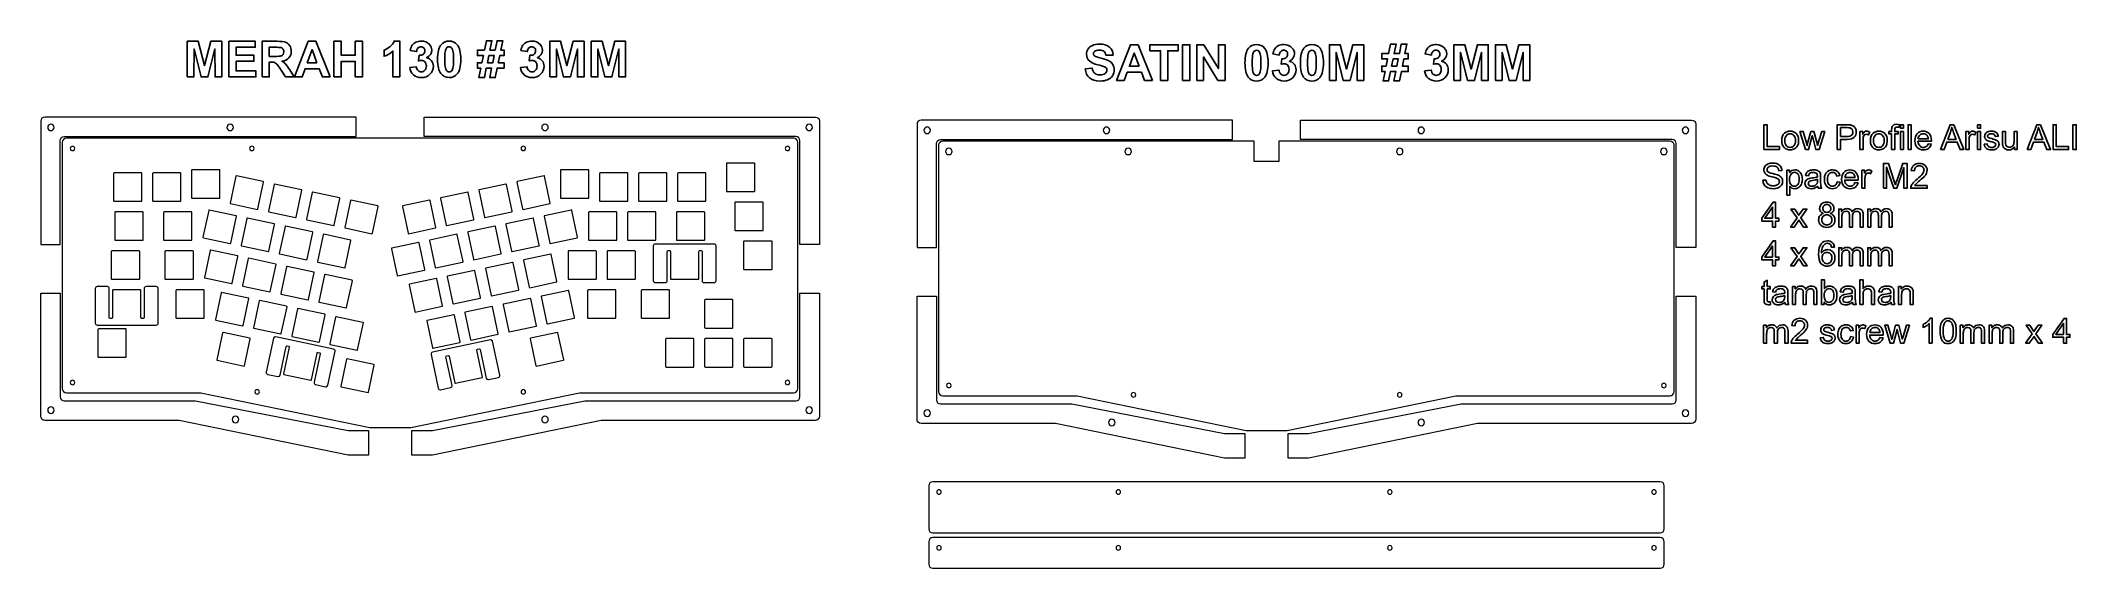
# Model space of a CAD drawing. Header units: centimetres. Extents: x -92.9 to 6.4, y -8.9 to 16.9.
import ezdxf

# ---------------------------------------------------------------- set-up
doc = ezdxf.new("R2010")
doc.units = ezdxf.units.CM
doc.header["$MEASUREMENT"] = 0
doc.layers.add('CASE_LAYER', color=7, linetype='Continuous')

msp = doc.modelspace()

# ---------------------------------------------------------------- linework, layer by layer
at = {"layer": 'CASE_LAYER', "color": 250}
for points, knots in [([(-71.46184, 15.55903), (-71.46184, 15.55903), (-71.62427, 15.55903), (-71.62427, 15.55903), (-71.62427, 15.55903), (-71.62427, 15.8215), (-71.62427, 15.8215), (-71.62427, 15.8215), (-71.40837, 15.8215), (-71.40837, 15.8215), (-71.40837, 15.8215), (-71.33708, 16.17147), (-71.33708, 16.17147), (-71.33708, 16.17147), (-71.62427, 16.17147), (-71.62427, 16.17147), (-71.62427, 16.17147), (-71.62427, 16.43394), (-71.62427, 16.43394), (-71.62427, 16.43394), (-71.28362, 16.43394), (-71.28362, 16.43394), (-71.28362, 16.43394), (-71.18924, 16.8957), (-71.18924, 16.8957), (-71.18924, 16.8957), (-70.9215, 16.8957), (-70.9215, 16.8957), (-70.9215, 16.8957), (-71.01547, 16.43394), (-71.01547, 16.43394), (-71.01547, 16.43394), (-70.76029, 16.43394), (-70.76029, 16.43394), (-70.76029, 16.43394), (-70.66915, 16.8957), (-70.66915, 16.8957), (-70.66915, 16.8957), (-70.39169, 16.8957), (-70.39169, 16.8957), (-70.39169, 16.8957), (-70.48566, 16.43394), (-70.48566, 16.43394), (-70.48566, 16.43394), (-70.32405, 16.43394), (-70.32405, 16.43394), (-70.32405, 16.43394), (-70.32405, 16.17147), (-70.32405, 16.17147), (-70.32405, 16.17147), (-70.53872, 16.17147), (-70.53872, 16.17147), (-70.53872, 16.17147), (-70.60961, 15.8215), (-70.60961, 15.8215), (-70.60961, 15.8215), (-70.32405, 15.8215), (-70.32405, 15.8215), (-70.32405, 15.8215), (-70.32405, 15.55903), (-70.32405, 15.55903), (-70.32405, 15.55903), (-70.66308, 15.55903), (-70.66308, 15.55903), (-70.66308, 15.55903), (-70.75664, 15.09727), (-70.75664, 15.09727), (-70.75664, 15.09727), (-71.02398, 15.09727), (-71.02398, 15.09727), (-71.02398, 15.09727), (-70.93284, 15.55903), (-70.93284, 15.55903), (-70.93284, 15.55903), (-71.1941, 15.55903), (-71.1941, 15.55903), (-71.1941, 15.55903), (-71.28848, 15.09727), (-71.28848, 15.09727), (-71.28848, 15.09727), (-71.55622, 15.09727), (-71.55622, 15.09727), (-71.55622, 15.09727), (-71.46184, 15.55903), (-71.46184, 15.55903)], [0, 0, 0, 0, 0.03571429, 0.03571429, 0.03571429, 0.07142857, 0.07142857, 0.07142857, 0.10714286, 0.10714286, 0.10714286, 0.14285714, 0.14285714, 0.14285714, 0.17857143, 0.17857143, 0.17857143, 0.21428571, 0.21428571, 0.21428571, 0.25, 0.25, 0.25, 0.28571429, 0.28571429, 0.28571429, 0.32142857, 0.32142857, 0.32142857, 0.35714286, 0.35714286, 0.35714286, 0.39285714, 0.39285714, 0.39285714, 0.42857143, 0.42857143, 0.42857143, 0.46428571, 0.46428571, 0.46428571, 0.5, 0.5, 0.5, 0.53571429, 0.53571429, 0.53571429, 0.57142857, 0.57142857, 0.57142857, 0.60714286, 0.60714286, 0.60714286, 0.64285714, 0.64285714, 0.64285714, 0.67857143, 0.67857143, 0.67857143, 0.71428571, 0.71428571, 0.71428571, 0.75, 0.75, 0.75, 0.78571429, 0.78571429, 0.78571429, 0.82142857, 0.82142857, 0.82142857, 0.85714286, 0.85714286, 0.85714286, 0.89285714, 0.89285714, 0.89285714, 0.92857143, 0.92857143, 0.92857143, 0.96428571, 0.96428571, 0.96428571, 1, 1, 1, 1]), ([(-85.78979, 15.12643), (-85.78979, 15.12643), (-85.78979, 16.86654), (-85.78979, 16.86654), (-85.78979, 16.86654), (-85.262, 16.86654), (-85.262, 16.86654), (-85.262, 16.86654), (-84.95011, 15.67973), (-84.95011, 15.67973), (-84.95011, 15.67973), (-84.64187, 16.86654), (-84.64187, 16.86654), (-84.64187, 16.86654), (-84.11287, 16.86654), (-84.11287, 16.86654), (-84.11287, 16.86654), (-84.11287, 15.12643), (-84.11287, 15.12643), (-84.11287, 15.12643), (-84.43853, 15.12643), (-84.43853, 15.12643), (-84.43853, 15.12643), (-84.43974, 16.49632), (-84.43974, 16.49632), (-84.43974, 16.49632), (-84.78282, 15.12643), (-84.78282, 15.12643), (-84.78282, 15.12643), (-85.12145, 15.12643), (-85.12145, 15.12643), (-85.12145, 15.12643), (-85.46291, 16.49632), (-85.46291, 16.49632), (-85.46291, 16.49632), (-85.46412, 15.12643), (-85.46412, 15.12643), (-85.46412, 15.12643), (-85.78979, 15.12643), (-85.78979, 15.12643)], [0, 0, 0, 0, 0.07692308, 0.07692308, 0.07692308, 0.15384615, 0.15384615, 0.15384615, 0.23076923, 0.23076923, 0.23076923, 0.30769231, 0.30769231, 0.30769231, 0.38461538, 0.38461538, 0.38461538, 0.46153846, 0.46153846, 0.46153846, 0.53846154, 0.53846154, 0.53846154, 0.61538462, 0.61538462, 0.61538462, 0.69230769, 0.69230769, 0.69230769, 0.76923077, 0.76923077, 0.76923077, 0.84615385, 0.84615385, 0.84615385, 0.92307692, 0.92307692, 0.92307692, 1, 1, 1, 1]), ([(-83.76047, 15.12643), (-83.76047, 15.12643), (-83.76047, 16.86654), (-83.76047, 16.86654), (-83.76047, 16.86654), (-82.4724, 16.86654), (-82.4724, 16.86654), (-82.4724, 16.86654), (-82.4724, 16.57247), (-82.4724, 16.57247), (-82.4724, 16.57247), (-83.40807, 16.57247), (-83.40807, 16.57247), (-83.40807, 16.57247), (-83.40807, 16.18605), (-83.40807, 16.18605), (-83.40807, 16.18605), (-82.53802, 16.18605), (-82.53802, 16.18605), (-82.53802, 16.18605), (-82.53802, 15.89198), (-82.53802, 15.89198), (-82.53802, 15.89198), (-83.40807, 15.89198), (-83.40807, 15.89198), (-83.40807, 15.89198), (-83.40807, 15.4205), (-83.40807, 15.4205), (-83.40807, 15.4205), (-82.43837, 15.4205), (-82.43837, 15.4205), (-82.43837, 15.4205), (-82.43837, 15.12643), (-82.43837, 15.12643), (-82.43837, 15.12643), (-83.76047, 15.12643), (-83.76047, 15.12643)], [0, 0, 0, 0, 0.08333333, 0.08333333, 0.08333333, 0.16666667, 0.16666667, 0.16666667, 0.25, 0.25, 0.25, 0.33333333, 0.33333333, 0.33333333, 0.41666667, 0.41666667, 0.41666667, 0.5, 0.5, 0.5, 0.58333333, 0.58333333, 0.58333333, 0.66666667, 0.66666667, 0.66666667, 0.75, 0.75, 0.75, 0.83333333, 0.83333333, 0.83333333, 0.91666667, 0.91666667, 0.91666667, 1, 1, 1, 1]), ([(-82.13945, 15.12643), (-82.13945, 15.12643), (-82.13945, 16.86654), (-82.13945, 16.86654), (-82.13945, 16.86654), (-81.39941, 16.86654), (-81.39941, 16.86654), (-81.21349, 16.86654), (-81.07821, 16.85074), (-80.99396, 16.81955), (-80.9093, 16.78836), (-80.84206, 16.73287), (-80.79143, 16.65308), (-80.7408, 16.57288), (-80.71528, 16.48174), (-80.71528, 16.37885), (-80.71528, 16.24802), (-80.75335, 16.14028), (-80.82991, 16.05522), (-80.90646, 15.97016), (-81.02069, 15.91669), (-81.17299, 15.89441), (-81.09724, 15.85026), (-81.03487, 15.80165), (-80.98585, 15.74859), (-80.93644, 15.69553), (-80.87001, 15.60115), (-80.78657, 15.46586), (-80.78657, 15.46586), (-80.57432, 15.12643), (-80.57432, 15.12643), (-80.57432, 15.12643), (-80.99436, 15.12643), (-80.99436, 15.12643), (-80.99436, 15.12643), (-81.2463, 15.50637), (-81.2463, 15.50637), (-81.33663, 15.64125), (-81.3986, 15.72631), (-81.43222, 15.76155), (-81.46544, 15.79639), (-81.50068, 15.82069), (-81.53794, 15.83365), (-81.57561, 15.84661), (-81.63475, 15.8531), (-81.71576, 15.8531), (-81.71576, 15.8531), (-81.78705, 15.8531), (-81.78705, 15.8531), (-81.78705, 15.8531), (-81.78705, 15.12643), (-81.78705, 15.12643), (-81.78705, 15.12643), (-82.13945, 15.12643), (-82.13945, 15.12643)], [0, 0, 0, 0, 0.05555556, 0.05555556, 0.05555556, 0.11111111, 0.11111111, 0.11111111, 0.16666667, 0.16666667, 0.16666667, 0.22222222, 0.22222222, 0.22222222, 0.27777778, 0.27777778, 0.27777778, 0.33333333, 0.33333333, 0.33333333, 0.38888889, 0.38888889, 0.38888889, 0.44444444, 0.44444444, 0.44444444, 0.5, 0.5, 0.5, 0.55555556, 0.55555556, 0.55555556, 0.61111111, 0.61111111, 0.61111111, 0.66666667, 0.66666667, 0.66666667, 0.72222222, 0.72222222, 0.72222222, 0.77777778, 0.77777778, 0.77777778, 0.83333333, 0.83333333, 0.83333333, 0.88888889, 0.88888889, 0.88888889, 0.94444444, 0.94444444, 0.94444444, 1, 1, 1, 1]), ([(-81.78705, 16.13015), (-81.78705, 16.13015), (-81.52701, 16.13015), (-81.52701, 16.13015), (-81.3585, 16.13015), (-81.25359, 16.13744), (-81.21147, 16.15162), (-81.16975, 16.1658), (-81.13653, 16.19051), (-81.11304, 16.22534), (-81.08914, 16.26017), (-81.0774, 16.30392), (-81.0774, 16.35617), (-81.0774, 16.4149), (-81.09319, 16.46189), (-81.12438, 16.49835), (-81.15557, 16.5344), (-81.19972, 16.55708), (-81.25643, 16.56639), (-81.28519, 16.57045), (-81.37066, 16.57247), (-81.51283, 16.57247), (-81.51283, 16.57247), (-81.78705, 16.57247), (-81.78705, 16.57247), (-81.78705, 16.57247), (-81.78705, 16.13015), (-81.78705, 16.13015)], [0, 0, 0, 0, 0.11111111, 0.11111111, 0.11111111, 0.22222222, 0.22222222, 0.22222222, 0.33333333, 0.33333333, 0.33333333, 0.44444444, 0.44444444, 0.44444444, 0.55555556, 0.55555556, 0.55555556, 0.66666667, 0.66666667, 0.66666667, 0.77777778, 0.77777778, 0.77777778, 0.88888889, 0.88888889, 0.88888889, 1, 1, 1, 1]), ([(-78.81679, 15.12643), (-78.81679, 15.12643), (-79.19633, 15.12643), (-79.19633, 15.12643), (-79.19633, 15.12643), (-79.3466, 15.52257), (-79.3466, 15.52257), (-79.3466, 15.52257), (-80.04451, 15.52257), (-80.04451, 15.52257), (-80.04451, 15.52257), (-80.18911, 15.12643), (-80.18911, 15.12643), (-80.18911, 15.12643), (-80.56176, 15.12643), (-80.56176, 15.12643), (-80.56176, 15.12643), (-79.88613, 16.86654), (-79.88613, 16.86654), (-79.88613, 16.86654), (-79.51389, 16.86654), (-79.51389, 16.86654), (-79.51389, 16.86654), (-78.81679, 15.12643), (-78.81679, 15.12643)], [0, 0, 0, 0, 0.125, 0.125, 0.125, 0.25, 0.25, 0.25, 0.375, 0.375, 0.375, 0.5, 0.5, 0.5, 0.625, 0.625, 0.625, 0.75, 0.75, 0.75, 0.875, 0.875, 0.875, 1, 1, 1, 1]), ([(-79.46083, 15.81664), (-79.46083, 15.81664), (-79.70264, 16.46068), (-79.70264, 16.46068), (-79.70264, 16.46068), (-79.93757, 15.81664), (-79.93757, 15.81664), (-79.93757, 15.81664), (-79.46083, 15.81664), (-79.46083, 15.81664)], [0, 0, 0, 0, 0.33333333, 0.33333333, 0.33333333, 0.66666667, 0.66666667, 0.66666667, 1, 1, 1, 1]), ([(-78.62925, 15.12643), (-78.62925, 15.12643), (-78.62925, 16.86654), (-78.62925, 16.86654), (-78.62925, 16.86654), (-78.27685, 16.86654), (-78.27685, 16.86654), (-78.27685, 16.86654), (-78.27685, 16.18119), (-78.27685, 16.18119), (-78.27685, 16.18119), (-77.5915, 16.18119), (-77.5915, 16.18119), (-77.5915, 16.18119), (-77.5915, 16.86654), (-77.5915, 16.86654), (-77.5915, 16.86654), (-77.2391, 16.86654), (-77.2391, 16.86654), (-77.2391, 16.86654), (-77.2391, 15.12643), (-77.2391, 15.12643), (-77.2391, 15.12643), (-77.5915, 15.12643), (-77.5915, 15.12643), (-77.5915, 15.12643), (-77.5915, 15.88712), (-77.5915, 15.88712), (-77.5915, 15.88712), (-78.27685, 15.88712), (-78.27685, 15.88712), (-78.27685, 15.88712), (-78.27685, 15.12643), (-78.27685, 15.12643), (-78.27685, 15.12643), (-78.62925, 15.12643), (-78.62925, 15.12643)], [0, 0, 0, 0, 0.08333333, 0.08333333, 0.08333333, 0.16666667, 0.16666667, 0.16666667, 0.25, 0.25, 0.25, 0.33333333, 0.33333333, 0.33333333, 0.41666667, 0.41666667, 0.41666667, 0.5, 0.5, 0.5, 0.58333333, 0.58333333, 0.58333333, 0.66666667, 0.66666667, 0.66666667, 0.75, 0.75, 0.75, 0.83333333, 0.83333333, 0.83333333, 0.91666667, 0.91666667, 0.91666667, 1, 1, 1, 1]), ([(-75.42122, 15.12643), (-75.42122, 15.12643), (-75.75418, 15.12643), (-75.75418, 15.12643), (-75.75418, 15.12643), (-75.75418, 16.38615), (-75.75418, 16.38615), (-75.87569, 16.27192), (-76.01908, 16.18726), (-76.18434, 16.13258), (-76.18434, 16.13258), (-76.18434, 16.43637), (-76.18434, 16.43637), (-76.09726, 16.46473), (-76.00288, 16.5186), (-75.90121, 16.59839), (-75.79914, 16.67778), (-75.72947, 16.77054), (-75.69139, 16.87626), (-75.69139, 16.87626), (-75.42122, 16.87626), (-75.42122, 16.87626), (-75.42122, 16.87626), (-75.42122, 15.12643), (-75.42122, 15.12643)], [0, 0, 0, 0, 0.125, 0.125, 0.125, 0.25, 0.25, 0.25, 0.375, 0.375, 0.375, 0.5, 0.5, 0.5, 0.625, 0.625, 0.625, 0.75, 0.75, 0.75, 0.875, 0.875, 0.875, 1, 1, 1, 1]), ([(-74.93233, 15.58779), (-74.93233, 15.58779), (-74.6091, 15.62708), (-74.6091, 15.62708), (-74.59897, 15.54445), (-74.57143, 15.48126), (-74.52646, 15.43751), (-74.4815, 15.39377), (-74.42723, 15.37189), (-74.36363, 15.37189), (-74.29518, 15.37189), (-74.23766, 15.39822), (-74.19068, 15.45047), (-74.14409, 15.50272), (-74.1206, 15.5732), (-74.1206, 15.66232), (-74.1206, 15.74616), (-74.14288, 15.813), (-74.18784, 15.86201), (-74.2328, 15.91102), (-74.28748, 15.93573), (-74.35229, 15.93573), (-74.39482, 15.93573), (-74.44545, 15.92722), (-74.50459, 15.91061), (-74.50459, 15.91061), (-74.46773, 16.18119), (-74.46773, 16.18119), (-74.37781, 16.17876), (-74.30936, 16.19861), (-74.26196, 16.24033), (-74.21457, 16.28164), (-74.19108, 16.33713), (-74.19108, 16.4064), (-74.19108, 16.46513), (-74.2085, 16.51171), (-74.24333, 16.54695), (-74.27817, 16.58179), (-74.32434, 16.5992), (-74.38227, 16.5992), (-74.43938, 16.5992), (-74.48798, 16.57936), (-74.52808, 16.53966), (-74.56859, 16.49997), (-74.59289, 16.44204), (-74.6018, 16.36589), (-74.6018, 16.36589), (-74.90802, 16.41815), (-74.90802, 16.41815), (-74.88656, 16.52427), (-74.85456, 16.60893), (-74.81122, 16.67252), (-74.76828, 16.73571), (-74.70793, 16.78553), (-74.63097, 16.82198), (-74.55401, 16.85803), (-74.46733, 16.87626), (-74.37173, 16.87626), (-74.20809, 16.87626), (-74.07686, 16.82401), (-73.97802, 16.7191), (-73.89661, 16.63323), (-73.8557, 16.53602), (-73.8557, 16.42787), (-73.8557, 16.27476), (-73.93914, 16.15203), (-74.10642, 16.06089), (-74.00678, 16.03942), (-73.92739, 15.99162), (-73.86744, 15.91709), (-73.8079, 15.84256), (-73.77793, 15.75264), (-73.77793, 15.64733), (-73.77793, 15.49462), (-73.83382, 15.3642), (-73.94521, 15.25645), (-74.0566, 15.14871), (-74.19513, 15.09484), (-74.3612, 15.09484), (-74.51836, 15.09484), (-74.64879, 15.1402), (-74.75208, 15.23134), (-74.85577, 15.32207), (-74.91572, 15.44075), (-74.93233, 15.58779)], [0, 0, 0, 0, 0.03571429, 0.03571429, 0.03571429, 0.07142857, 0.07142857, 0.07142857, 0.10714286, 0.10714286, 0.10714286, 0.14285714, 0.14285714, 0.14285714, 0.17857143, 0.17857143, 0.17857143, 0.21428571, 0.21428571, 0.21428571, 0.25, 0.25, 0.25, 0.28571429, 0.28571429, 0.28571429, 0.32142857, 0.32142857, 0.32142857, 0.35714286, 0.35714286, 0.35714286, 0.39285714, 0.39285714, 0.39285714, 0.42857143, 0.42857143, 0.42857143, 0.46428571, 0.46428571, 0.46428571, 0.5, 0.5, 0.5, 0.53571429, 0.53571429, 0.53571429, 0.57142857, 0.57142857, 0.57142857, 0.60714286, 0.60714286, 0.60714286, 0.64285714, 0.64285714, 0.64285714, 0.67857143, 0.67857143, 0.67857143, 0.71428571, 0.71428571, 0.71428571, 0.75, 0.75, 0.75, 0.78571429, 0.78571429, 0.78571429, 0.82142857, 0.82142857, 0.82142857, 0.85714286, 0.85714286, 0.85714286, 0.89285714, 0.89285714, 0.89285714, 0.92857143, 0.92857143, 0.92857143, 0.96428571, 0.96428571, 0.96428571, 1, 1, 1, 1]), ([(-73.0059, 16.87626), (-72.83739, 16.87626), (-72.70575, 16.81591), (-72.61057, 16.6952), (-72.49756, 16.55262), (-72.44085, 16.31567), (-72.44085, 15.98514), (-72.44085, 15.65502), (-72.49796, 15.41766), (-72.61178, 15.27346), (-72.70616, 15.15438), (-72.83739, 15.09484), (-73.0059, 15.09484), (-73.17521, 15.09484), (-73.31171, 15.16005), (-73.41541, 15.29048), (-73.5191, 15.4209), (-73.57095, 15.65381), (-73.57095, 15.98838), (-73.57095, 16.31688), (-73.51383, 16.55343), (-73.40001, 16.69763), (-73.30564, 16.81672), (-73.1744, 16.87626), (-73.0059, 16.87626)], [0, 0, 0, 0, 0.125, 0.125, 0.125, 0.25, 0.25, 0.25, 0.375, 0.375, 0.375, 0.5, 0.5, 0.5, 0.625, 0.625, 0.625, 0.75, 0.75, 0.75, 0.875, 0.875, 0.875, 1, 1, 1, 1]), ([(-73.0059, 16.5992), (-73.04559, 16.5992), (-73.08124, 16.58624), (-73.11202, 16.56032), (-73.14321, 16.5348), (-73.16751, 16.48862), (-73.18453, 16.42179), (-73.20721, 16.33551), (-73.21855, 16.1897), (-73.21855, 15.98514), (-73.21855, 15.78019), (-73.20842, 15.63963), (-73.18817, 15.56308), (-73.16792, 15.48652), (-73.1424, 15.43549), (-73.11162, 15.40997), (-73.08083, 15.38445), (-73.04559, 15.37189), (-73.0059, 15.37189), (-72.9662, 15.37189), (-72.93056, 15.38485), (-72.89937, 15.41078), (-72.86858, 15.4363), (-72.84428, 15.48247), (-72.82727, 15.54931), (-72.80459, 15.63477), (-72.79324, 15.78019), (-72.79324, 15.98514), (-72.79324, 16.1897), (-72.80337, 16.33025), (-72.82362, 16.4068), (-72.84388, 16.48336), (-72.86939, 16.5348), (-72.90018, 16.56032), (-72.93096, 16.58624), (-72.9662, 16.5992), (-73.0059, 16.5992)], [0, 0, 0, 0, 0.08333333, 0.08333333, 0.08333333, 0.16666667, 0.16666667, 0.16666667, 0.25, 0.25, 0.25, 0.33333333, 0.33333333, 0.33333333, 0.41666667, 0.41666667, 0.41666667, 0.5, 0.5, 0.5, 0.58333333, 0.58333333, 0.58333333, 0.66666667, 0.66666667, 0.66666667, 0.75, 0.75, 0.75, 0.83333333, 0.83333333, 0.83333333, 0.91666667, 0.91666667, 0.91666667, 1, 1, 1, 1]), ([(-71.06934, 16.17147), (-71.06934, 16.17147), (-71.14063, 15.8215), (-71.14063, 15.8215), (-71.14063, 15.8215), (-70.88099, 15.8215), (-70.88099, 15.8215), (-70.88099, 15.8215), (-70.81214, 16.17147), (-70.81214, 16.17147), (-70.81214, 16.17147), (-71.06934, 16.17147), (-71.06934, 16.17147)], [0, 0, 0, 0, 0.25, 0.25, 0.25, 0.5, 0.5, 0.5, 0.75, 0.75, 0.75, 1, 1, 1, 1]), ([(-69.52691, 15.58779), (-69.52691, 15.58779), (-69.20368, 15.62708), (-69.20368, 15.62708), (-69.19355, 15.54445), (-69.16601, 15.48126), (-69.12104, 15.43751), (-69.07608, 15.39377), (-69.02181, 15.37189), (-68.95821, 15.37189), (-68.88976, 15.37189), (-68.83224, 15.39822), (-68.78526, 15.45047), (-68.73867, 15.50272), (-68.71518, 15.5732), (-68.71518, 15.66232), (-68.71518, 15.74616), (-68.73746, 15.813), (-68.78242, 15.86201), (-68.82738, 15.91102), (-68.88206, 15.93573), (-68.94687, 15.93573), (-68.9894, 15.93573), (-69.04003, 15.92722), (-69.09917, 15.91061), (-69.09917, 15.91061), (-69.06231, 16.18119), (-69.06231, 16.18119), (-68.97239, 16.17876), (-68.90394, 16.19861), (-68.85654, 16.24033), (-68.80915, 16.28164), (-68.78566, 16.33713), (-68.78566, 16.4064), (-68.78566, 16.46513), (-68.80308, 16.51171), (-68.83791, 16.54695), (-68.87275, 16.58179), (-68.91892, 16.5992), (-68.97685, 16.5992), (-69.03396, 16.5992), (-69.08256, 16.57936), (-69.12266, 16.53966), (-69.16317, 16.49997), (-69.18747, 16.44204), (-69.19638, 16.36589), (-69.19638, 16.36589), (-69.5026, 16.41815), (-69.5026, 16.41815), (-69.48114, 16.52427), (-69.44914, 16.60893), (-69.4058, 16.67252), (-69.36286, 16.73571), (-69.30251, 16.78553), (-69.22555, 16.82198), (-69.14859, 16.85803), (-69.06191, 16.87626), (-68.96631, 16.87626), (-68.80267, 16.87626), (-68.67144, 16.82401), (-68.5726, 16.7191), (-68.49119, 16.63323), (-68.45028, 16.53602), (-68.45028, 16.42787), (-68.45028, 16.27476), (-68.53372, 16.15203), (-68.701, 16.06089), (-68.60136, 16.03942), (-68.52197, 15.99162), (-68.46202, 15.91709), (-68.40248, 15.84256), (-68.37251, 15.75264), (-68.37251, 15.64733), (-68.37251, 15.49462), (-68.4284, 15.3642), (-68.53979, 15.25645), (-68.65118, 15.14871), (-68.78971, 15.09484), (-68.95578, 15.09484), (-69.11294, 15.09484), (-69.24337, 15.1402), (-69.34666, 15.23134), (-69.45035, 15.32207), (-69.5103, 15.44075), (-69.52691, 15.58779)], [0, 0, 0, 0, 0.03571429, 0.03571429, 0.03571429, 0.07142857, 0.07142857, 0.07142857, 0.10714286, 0.10714286, 0.10714286, 0.14285714, 0.14285714, 0.14285714, 0.17857143, 0.17857143, 0.17857143, 0.21428571, 0.21428571, 0.21428571, 0.25, 0.25, 0.25, 0.28571429, 0.28571429, 0.28571429, 0.32142857, 0.32142857, 0.32142857, 0.35714286, 0.35714286, 0.35714286, 0.39285714, 0.39285714, 0.39285714, 0.42857143, 0.42857143, 0.42857143, 0.46428571, 0.46428571, 0.46428571, 0.5, 0.5, 0.5, 0.53571429, 0.53571429, 0.53571429, 0.57142857, 0.57142857, 0.57142857, 0.60714286, 0.60714286, 0.60714286, 0.64285714, 0.64285714, 0.64285714, 0.67857143, 0.67857143, 0.67857143, 0.71428571, 0.71428571, 0.71428571, 0.75, 0.75, 0.75, 0.78571429, 0.78571429, 0.78571429, 0.82142857, 0.82142857, 0.82142857, 0.85714286, 0.85714286, 0.85714286, 0.89285714, 0.89285714, 0.89285714, 0.92857143, 0.92857143, 0.92857143, 0.96428571, 0.96428571, 0.96428571, 1, 1, 1, 1]), ([(-68.09505, 15.12643), (-68.09505, 15.12643), (-68.09505, 16.86654), (-68.09505, 16.86654), (-68.09505, 16.86654), (-67.56726, 16.86654), (-67.56726, 16.86654), (-67.56726, 16.86654), (-67.25537, 15.67973), (-67.25537, 15.67973), (-67.25537, 15.67973), (-66.94713, 16.86654), (-66.94713, 16.86654), (-66.94713, 16.86654), (-66.41813, 16.86654), (-66.41813, 16.86654), (-66.41813, 16.86654), (-66.41813, 15.12643), (-66.41813, 15.12643), (-66.41813, 15.12643), (-66.74379, 15.12643), (-66.74379, 15.12643), (-66.74379, 15.12643), (-66.745, 16.49632), (-66.745, 16.49632), (-66.745, 16.49632), (-67.08808, 15.12643), (-67.08808, 15.12643), (-67.08808, 15.12643), (-67.42671, 15.12643), (-67.42671, 15.12643), (-67.42671, 15.12643), (-67.76817, 16.49632), (-67.76817, 16.49632), (-67.76817, 16.49632), (-67.76938, 15.12643), (-67.76938, 15.12643), (-67.76938, 15.12643), (-68.09505, 15.12643), (-68.09505, 15.12643)], [0, 0, 0, 0, 0.07692308, 0.07692308, 0.07692308, 0.15384615, 0.15384615, 0.15384615, 0.23076923, 0.23076923, 0.23076923, 0.30769231, 0.30769231, 0.30769231, 0.38461538, 0.38461538, 0.38461538, 0.46153846, 0.46153846, 0.46153846, 0.53846154, 0.53846154, 0.53846154, 0.61538462, 0.61538462, 0.61538462, 0.69230769, 0.69230769, 0.69230769, 0.76923077, 0.76923077, 0.76923077, 0.84615385, 0.84615385, 0.84615385, 0.92307692, 0.92307692, 0.92307692, 1, 1, 1, 1]), ([(-66.07059, 15.12643), (-66.07059, 15.12643), (-66.07059, 16.86654), (-66.07059, 16.86654), (-66.07059, 16.86654), (-65.5428, 16.86654), (-65.5428, 16.86654), (-65.5428, 16.86654), (-65.23091, 15.67973), (-65.23091, 15.67973), (-65.23091, 15.67973), (-64.92267, 16.86654), (-64.92267, 16.86654), (-64.92267, 16.86654), (-64.39367, 16.86654), (-64.39367, 16.86654), (-64.39367, 16.86654), (-64.39367, 15.12643), (-64.39367, 15.12643), (-64.39367, 15.12643), (-64.71933, 15.12643), (-64.71933, 15.12643), (-64.71933, 15.12643), (-64.72054, 16.49632), (-64.72054, 16.49632), (-64.72054, 16.49632), (-65.06362, 15.12643), (-65.06362, 15.12643), (-65.06362, 15.12643), (-65.40225, 15.12643), (-65.40225, 15.12643), (-65.40225, 15.12643), (-65.74371, 16.49632), (-65.74371, 16.49632), (-65.74371, 16.49632), (-65.74492, 15.12643), (-65.74492, 15.12643), (-65.74492, 15.12643), (-66.07059, 15.12643), (-66.07059, 15.12643)], [0, 0, 0, 0, 0.07692308, 0.07692308, 0.07692308, 0.15384615, 0.15384615, 0.15384615, 0.23076923, 0.23076923, 0.23076923, 0.30769231, 0.30769231, 0.30769231, 0.38461538, 0.38461538, 0.38461538, 0.46153846, 0.46153846, 0.46153846, 0.53846154, 0.53846154, 0.53846154, 0.61538462, 0.61538462, 0.61538462, 0.69230769, 0.69230769, 0.69230769, 0.76923077, 0.76923077, 0.76923077, 0.84615385, 0.84615385, 0.84615385, 0.92307692, 0.92307692, 0.92307692, 1, 1, 1, 1]), ([(-41.955, 15.52161), (-41.955, 15.52161), (-41.61232, 15.55564), (-41.61232, 15.55564), (-41.59167, 15.44101), (-41.55035, 15.35716), (-41.48757, 15.30329), (-41.42478, 15.24942), (-41.34013, 15.22268), (-41.2336, 15.22268), (-41.12099, 15.22268), (-41.03593, 15.24658), (-40.97882, 15.29438), (-40.92171, 15.34218), (-40.89295, 15.39807), (-40.89295, 15.46207), (-40.89295, 15.50339), (-40.9051, 15.53822), (-40.929, 15.56739), (-40.9529, 15.59614), (-40.99502, 15.62126), (-41.05497, 15.64232), (-41.09588, 15.6569), (-41.18904, 15.68202), (-41.33486, 15.71847), (-41.5224, 15.76546), (-41.65404, 15.82297), (-41.72979, 15.89143), (-41.83632, 15.98743), (-41.88938, 16.10449), (-41.88938, 16.24261), (-41.88938, 16.33132), (-41.86427, 16.41476), (-41.81445, 16.49212), (-41.76422, 16.56949), (-41.69212, 16.62822), (-41.59774, 16.66873), (-41.50336, 16.70923), (-41.38995, 16.72948), (-41.25628, 16.72948), (-41.03877, 16.72948), (-40.87472, 16.68128), (-40.76495, 16.58447), (-40.65478, 16.48767), (-40.59726, 16.35886), (-40.59159, 16.19724), (-40.59159, 16.19724), (-40.94399, 16.18509), (-40.94399, 16.18509), (-40.95897, 16.27501), (-40.99097, 16.33942), (-41.03998, 16.37871), (-41.08899, 16.418), (-41.16271, 16.43784), (-41.26074, 16.43784), (-41.362, 16.43784), (-41.44139, 16.41678), (-41.4985, 16.37466), (-41.53536, 16.34752), (-41.554, 16.31147), (-41.554, 16.2661), (-41.554, 16.22479), (-41.53658, 16.18955), (-41.50174, 16.16038), (-41.45759, 16.12271), (-41.35025, 16.08383), (-41.17973, 16.04332), (-41.0092, 16.00322), (-40.88323, 15.9611), (-40.80181, 15.91816), (-40.71999, 15.87482), (-40.65599, 15.81609), (-40.60982, 15.74115), (-40.56364, 15.66622), (-40.54055, 15.57387), (-40.54055, 15.4641), (-40.54055, 15.36445), (-40.5681, 15.27089), (-40.62359, 15.1838), (-40.67908, 15.09671), (-40.75726, 15.0319), (-40.85852, 14.98978), (-40.95978, 14.94725), (-41.08616, 14.92619), (-41.23724, 14.92619), (-41.45719, 14.92619), (-41.6261, 14.97682), (-41.74397, 15.07849), (-41.86184, 15.17975), (-41.93191, 15.32759), (-41.955, 15.52161)], [0, 0, 0, 0, 0.03333333, 0.03333333, 0.03333333, 0.06666667, 0.06666667, 0.06666667, 0.1, 0.1, 0.1, 0.13333333, 0.13333333, 0.13333333, 0.16666667, 0.16666667, 0.16666667, 0.2, 0.2, 0.2, 0.23333333, 0.23333333, 0.23333333, 0.26666667, 0.26666667, 0.26666667, 0.3, 0.3, 0.3, 0.33333333, 0.33333333, 0.33333333, 0.36666667, 0.36666667, 0.36666667, 0.4, 0.4, 0.4, 0.43333333, 0.43333333, 0.43333333, 0.46666667, 0.46666667, 0.46666667, 0.5, 0.5, 0.5, 0.53333333, 0.53333333, 0.53333333, 0.56666667, 0.56666667, 0.56666667, 0.6, 0.6, 0.6, 0.63333333, 0.63333333, 0.63333333, 0.66666667, 0.66666667, 0.66666667, 0.7, 0.7, 0.7, 0.73333333, 0.73333333, 0.73333333, 0.76666667, 0.76666667, 0.76666667, 0.8, 0.8, 0.8, 0.83333333, 0.83333333, 0.83333333, 0.86666667, 0.86666667, 0.86666667, 0.9, 0.9, 0.9, 0.93333333, 0.93333333, 0.93333333, 0.96666667, 0.96666667, 0.96666667, 1, 1, 1, 1]), ([(-38.67407, 14.95778), (-38.67407, 14.95778), (-39.05361, 14.95778), (-39.05361, 14.95778), (-39.05361, 14.95778), (-39.20388, 15.35392), (-39.20388, 15.35392), (-39.20388, 15.35392), (-39.90179, 15.35392), (-39.90179, 15.35392), (-39.90179, 15.35392), (-40.04639, 14.95778), (-40.04639, 14.95778), (-40.04639, 14.95778), (-40.41904, 14.95778), (-40.41904, 14.95778), (-40.41904, 14.95778), (-39.74341, 16.69789), (-39.74341, 16.69789), (-39.74341, 16.69789), (-39.37117, 16.69789), (-39.37117, 16.69789), (-39.37117, 16.69789), (-38.67407, 14.95778), (-38.67407, 14.95778)], [0, 0, 0, 0, 0.125, 0.125, 0.125, 0.25, 0.25, 0.25, 0.375, 0.375, 0.375, 0.5, 0.5, 0.5, 0.625, 0.625, 0.625, 0.75, 0.75, 0.75, 0.875, 0.875, 0.875, 1, 1, 1, 1]), ([(-39.31811, 15.64799), (-39.31811, 15.64799), (-39.55992, 16.29203), (-39.55992, 16.29203), (-39.55992, 16.29203), (-39.79485, 15.64799), (-39.79485, 15.64799), (-39.79485, 15.64799), (-39.31811, 15.64799), (-39.31811, 15.64799)], [0, 0, 0, 0, 0.33333333, 0.33333333, 0.33333333, 0.66666667, 0.66666667, 0.66666667, 1, 1, 1, 1]), ([(-38.2755, 14.95778), (-38.2755, 14.95778), (-38.2755, 16.40382), (-38.2755, 16.40382), (-38.2755, 16.40382), (-38.79072, 16.40382), (-38.79072, 16.40382), (-38.79072, 16.40382), (-38.79072, 16.69789), (-38.79072, 16.69789), (-38.79072, 16.69789), (-37.4103, 16.69789), (-37.4103, 16.69789), (-37.4103, 16.69789), (-37.4103, 16.40382), (-37.4103, 16.40382), (-37.4103, 16.40382), (-37.9231, 16.40382), (-37.9231, 16.40382), (-37.9231, 16.40382), (-37.9231, 14.95778), (-37.9231, 14.95778), (-37.9231, 14.95778), (-38.2755, 14.95778), (-38.2755, 14.95778)], [0, 0, 0, 0, 0.125, 0.125, 0.125, 0.25, 0.25, 0.25, 0.375, 0.375, 0.375, 0.5, 0.5, 0.5, 0.625, 0.625, 0.625, 0.75, 0.75, 0.75, 0.875, 0.875, 0.875, 1, 1, 1, 1]), ([(-37.19441, 14.95778), (-37.19441, 14.95778), (-37.19441, 16.69789), (-37.19441, 16.69789), (-37.19441, 16.69789), (-36.84201, 16.69789), (-36.84201, 16.69789), (-36.84201, 16.69789), (-36.84201, 14.95778), (-36.84201, 14.95778), (-36.84201, 14.95778), (-37.19441, 14.95778), (-37.19441, 14.95778)], [0, 0, 0, 0, 0.25, 0.25, 0.25, 0.5, 0.5, 0.5, 0.75, 0.75, 0.75, 1, 1, 1, 1]), ([(-36.50704, 14.95778), (-36.50704, 14.95778), (-36.50704, 16.69789), (-36.50704, 16.69789), (-36.50704, 16.69789), (-36.16598, 16.69789), (-36.16598, 16.69789), (-36.16598, 16.69789), (-35.44985, 15.53174), (-35.44985, 15.53174), (-35.44985, 15.53174), (-35.44985, 16.69789), (-35.44985, 16.69789), (-35.44985, 16.69789), (-35.12418, 16.69789), (-35.12418, 16.69789), (-35.12418, 16.69789), (-35.12418, 14.95778), (-35.12418, 14.95778), (-35.12418, 14.95778), (-35.47618, 14.95778), (-35.47618, 14.95778), (-35.47618, 14.95778), (-36.18137, 16.10165), (-36.18137, 16.10165), (-36.18137, 16.10165), (-36.18137, 14.95778), (-36.18137, 14.95778), (-36.18137, 14.95778), (-36.50704, 14.95778), (-36.50704, 14.95778)], [0, 0, 0, 0, 0.1, 0.1, 0.1, 0.2, 0.2, 0.2, 0.3, 0.3, 0.3, 0.4, 0.4, 0.4, 0.5, 0.5, 0.5, 0.6, 0.6, 0.6, 0.7, 0.7, 0.7, 0.8, 0.8, 0.8, 0.9, 0.9, 0.9, 1, 1, 1, 1]), ([(-33.58701, 16.70761), (-33.4185, 16.70761), (-33.28686, 16.64726), (-33.19168, 16.52655), (-33.07867, 16.38397), (-33.02196, 16.14702), (-33.02196, 15.81649), (-33.02196, 15.48637), (-33.07907, 15.24901), (-33.19289, 15.10481), (-33.28727, 14.98573), (-33.4185, 14.92619), (-33.58701, 14.92619), (-33.75632, 14.92619), (-33.89282, 14.9914), (-33.99652, 15.12183), (-34.10021, 15.25225), (-34.15206, 15.48516), (-34.15206, 15.81973), (-34.15206, 16.14823), (-34.09494, 16.38478), (-33.98112, 16.52898), (-33.88675, 16.64807), (-33.75551, 16.70761), (-33.58701, 16.70761)], [0, 0, 0, 0, 0.125, 0.125, 0.125, 0.25, 0.25, 0.25, 0.375, 0.375, 0.375, 0.5, 0.5, 0.5, 0.625, 0.625, 0.625, 0.75, 0.75, 0.75, 0.875, 0.875, 0.875, 1, 1, 1, 1]), ([(-33.58701, 16.43055), (-33.6267, 16.43055), (-33.66235, 16.41759), (-33.69313, 16.39167), (-33.72432, 16.36615), (-33.74862, 16.31997), (-33.76564, 16.25314), (-33.78832, 16.16686), (-33.79966, 16.02105), (-33.79966, 15.81649), (-33.79966, 15.61154), (-33.78953, 15.47098), (-33.76928, 15.39443), (-33.74903, 15.31787), (-33.72351, 15.26684), (-33.69273, 15.24132), (-33.66194, 15.2158), (-33.6267, 15.20324), (-33.58701, 15.20324), (-33.54731, 15.20324), (-33.51167, 15.2162), (-33.48048, 15.24213), (-33.44969, 15.26765), (-33.42539, 15.31382), (-33.40838, 15.38066), (-33.3857, 15.46612), (-33.37435, 15.61154), (-33.37435, 15.81649), (-33.37435, 16.02105), (-33.38448, 16.1616), (-33.40473, 16.23815), (-33.42499, 16.31471), (-33.4505, 16.36615), (-33.48129, 16.39167), (-33.51207, 16.41759), (-33.54731, 16.43055), (-33.58701, 16.43055)], [0, 0, 0, 0, 0.08333333, 0.08333333, 0.08333333, 0.16666667, 0.16666667, 0.16666667, 0.25, 0.25, 0.25, 0.33333333, 0.33333333, 0.33333333, 0.41666667, 0.41666667, 0.41666667, 0.5, 0.5, 0.5, 0.58333333, 0.58333333, 0.58333333, 0.66666667, 0.66666667, 0.66666667, 0.75, 0.75, 0.75, 0.83333333, 0.83333333, 0.83333333, 0.91666667, 0.91666667, 0.91666667, 1, 1, 1, 1]), ([(-32.81012, 15.41914), (-32.81012, 15.41914), (-32.48689, 15.45843), (-32.48689, 15.45843), (-32.47676, 15.3758), (-32.44922, 15.31261), (-32.40425, 15.26886), (-32.35929, 15.22512), (-32.30502, 15.20324), (-32.24142, 15.20324), (-32.17297, 15.20324), (-32.11545, 15.22957), (-32.06847, 15.28182), (-32.02188, 15.33407), (-31.99839, 15.40455), (-31.99839, 15.49367), (-31.99839, 15.57751), (-32.02067, 15.64435), (-32.06563, 15.69336), (-32.11059, 15.74237), (-32.16527, 15.76708), (-32.23008, 15.76708), (-32.27261, 15.76708), (-32.32324, 15.75857), (-32.38238, 15.74196), (-32.38238, 15.74196), (-32.34552, 16.01254), (-32.34552, 16.01254), (-32.2556, 16.01011), (-32.18715, 16.02996), (-32.13975, 16.07168), (-32.09236, 16.11299), (-32.06887, 16.16848), (-32.06887, 16.23775), (-32.06887, 16.29648), (-32.08629, 16.34306), (-32.12112, 16.3783), (-32.15596, 16.41314), (-32.20213, 16.43055), (-32.26006, 16.43055), (-32.31717, 16.43055), (-32.36577, 16.41071), (-32.40587, 16.37101), (-32.44638, 16.33132), (-32.47068, 16.27339), (-32.47959, 16.19724), (-32.47959, 16.19724), (-32.78581, 16.2495), (-32.78581, 16.2495), (-32.76435, 16.35562), (-32.73235, 16.44028), (-32.68901, 16.50387), (-32.64607, 16.56706), (-32.58572, 16.61688), (-32.50876, 16.65333), (-32.4318, 16.68938), (-32.34512, 16.70761), (-32.24952, 16.70761), (-32.08588, 16.70761), (-31.95465, 16.65536), (-31.85581, 16.55045), (-31.7744, 16.46458), (-31.73349, 16.36737), (-31.73349, 16.25922), (-31.73349, 16.10611), (-31.81693, 15.98338), (-31.98421, 15.89224), (-31.88457, 15.87077), (-31.80518, 15.82297), (-31.74523, 15.74844), (-31.68569, 15.67391), (-31.65572, 15.58399), (-31.65572, 15.47868), (-31.65572, 15.32597), (-31.71161, 15.19555), (-31.823, 15.0878), (-31.93439, 14.98006), (-32.07292, 14.92619), (-32.23899, 14.92619), (-32.39615, 14.92619), (-32.52658, 14.97155), (-32.62987, 15.06269), (-32.73356, 15.15342), (-32.79351, 15.2721), (-32.81012, 15.41914)], [0, 0, 0, 0, 0.03571429, 0.03571429, 0.03571429, 0.07142857, 0.07142857, 0.07142857, 0.10714286, 0.10714286, 0.10714286, 0.14285714, 0.14285714, 0.14285714, 0.17857143, 0.17857143, 0.17857143, 0.21428571, 0.21428571, 0.21428571, 0.25, 0.25, 0.25, 0.28571429, 0.28571429, 0.28571429, 0.32142857, 0.32142857, 0.32142857, 0.35714286, 0.35714286, 0.35714286, 0.39285714, 0.39285714, 0.39285714, 0.42857143, 0.42857143, 0.42857143, 0.46428571, 0.46428571, 0.46428571, 0.5, 0.5, 0.5, 0.53571429, 0.53571429, 0.53571429, 0.57142857, 0.57142857, 0.57142857, 0.60714286, 0.60714286, 0.60714286, 0.64285714, 0.64285714, 0.64285714, 0.67857143, 0.67857143, 0.67857143, 0.71428571, 0.71428571, 0.71428571, 0.75, 0.75, 0.75, 0.78571429, 0.78571429, 0.78571429, 0.82142857, 0.82142857, 0.82142857, 0.85714286, 0.85714286, 0.85714286, 0.89285714, 0.89285714, 0.89285714, 0.92857143, 0.92857143, 0.92857143, 0.96428571, 0.96428571, 0.96428571, 1, 1, 1, 1]), ([(-30.88369, 16.70761), (-30.71518, 16.70761), (-30.58354, 16.64726), (-30.48836, 16.52655), (-30.37535, 16.38397), (-30.31864, 16.14702), (-30.31864, 15.81649), (-30.31864, 15.48637), (-30.37575, 15.24901), (-30.48957, 15.10481), (-30.58395, 14.98573), (-30.71518, 14.92619), (-30.88369, 14.92619), (-31.053, 14.92619), (-31.1895, 14.9914), (-31.2932, 15.12183), (-31.39689, 15.25225), (-31.44874, 15.48516), (-31.44874, 15.81973), (-31.44874, 16.14823), (-31.39162, 16.38478), (-31.2778, 16.52898), (-31.18343, 16.64807), (-31.05219, 16.70761), (-30.88369, 16.70761)], [0, 0, 0, 0, 0.125, 0.125, 0.125, 0.25, 0.25, 0.25, 0.375, 0.375, 0.375, 0.5, 0.5, 0.5, 0.625, 0.625, 0.625, 0.75, 0.75, 0.75, 0.875, 0.875, 0.875, 1, 1, 1, 1]), ([(-30.88369, 16.43055), (-30.92338, 16.43055), (-30.95903, 16.41759), (-30.98981, 16.39167), (-31.021, 16.36615), (-31.0453, 16.31997), (-31.06232, 16.25314), (-31.085, 16.16686), (-31.09634, 16.02105), (-31.09634, 15.81649), (-31.09634, 15.61154), (-31.08621, 15.47098), (-31.06596, 15.39443), (-31.04571, 15.31787), (-31.02019, 15.26684), (-30.98941, 15.24132), (-30.95862, 15.2158), (-30.92338, 15.20324), (-30.88369, 15.20324), (-30.84399, 15.20324), (-30.80835, 15.2162), (-30.77716, 15.24213), (-30.74637, 15.26765), (-30.72207, 15.31382), (-30.70506, 15.38066), (-30.68238, 15.46612), (-30.67103, 15.61154), (-30.67103, 15.81649), (-30.67103, 16.02105), (-30.68116, 16.1616), (-30.70141, 16.23815), (-30.72167, 16.31471), (-30.74718, 16.36615), (-30.77797, 16.39167), (-30.80875, 16.41759), (-30.84399, 16.43055), (-30.88369, 16.43055)], [0, 0, 0, 0, 0.08333333, 0.08333333, 0.08333333, 0.16666667, 0.16666667, 0.16666667, 0.25, 0.25, 0.25, 0.33333333, 0.33333333, 0.33333333, 0.41666667, 0.41666667, 0.41666667, 0.5, 0.5, 0.5, 0.58333333, 0.58333333, 0.58333333, 0.66666667, 0.66666667, 0.66666667, 0.75, 0.75, 0.75, 0.83333333, 0.83333333, 0.83333333, 0.91666667, 0.91666667, 0.91666667, 1, 1, 1, 1]), ([(-30.0266, 14.95778), (-30.0266, 14.95778), (-30.0266, 16.69789), (-30.0266, 16.69789), (-30.0266, 16.69789), (-29.49881, 16.69789), (-29.49881, 16.69789), (-29.49881, 16.69789), (-29.18692, 15.51108), (-29.18692, 15.51108), (-29.18692, 15.51108), (-28.87868, 16.69789), (-28.87868, 16.69789), (-28.87868, 16.69789), (-28.34968, 16.69789), (-28.34968, 16.69789), (-28.34968, 16.69789), (-28.34968, 14.95778), (-28.34968, 14.95778), (-28.34968, 14.95778), (-28.67534, 14.95778), (-28.67534, 14.95778), (-28.67534, 14.95778), (-28.67655, 16.32767), (-28.67655, 16.32767), (-28.67655, 16.32767), (-29.01963, 14.95778), (-29.01963, 14.95778), (-29.01963, 14.95778), (-29.35826, 14.95778), (-29.35826, 14.95778), (-29.35826, 14.95778), (-29.69972, 16.32767), (-29.69972, 16.32767), (-29.69972, 16.32767), (-29.70093, 14.95778), (-29.70093, 14.95778), (-29.70093, 14.95778), (-30.0266, 14.95778), (-30.0266, 14.95778)], [0, 0, 0, 0, 0.07692308, 0.07692308, 0.07692308, 0.15384615, 0.15384615, 0.15384615, 0.23076923, 0.23076923, 0.23076923, 0.30769231, 0.30769231, 0.30769231, 0.38461538, 0.38461538, 0.38461538, 0.46153846, 0.46153846, 0.46153846, 0.53846154, 0.53846154, 0.53846154, 0.61538462, 0.61538462, 0.61538462, 0.69230769, 0.69230769, 0.69230769, 0.76923077, 0.76923077, 0.76923077, 0.84615385, 0.84615385, 0.84615385, 0.92307692, 0.92307692, 0.92307692, 1, 1, 1, 1]), ([(-27.31517, 15.39038), (-27.31517, 15.39038), (-27.4776, 15.39038), (-27.4776, 15.39038), (-27.4776, 15.39038), (-27.4776, 15.65285), (-27.4776, 15.65285), (-27.4776, 15.65285), (-27.2617, 15.65285), (-27.2617, 15.65285), (-27.2617, 15.65285), (-27.19041, 16.00282), (-27.19041, 16.00282), (-27.19041, 16.00282), (-27.4776, 16.00282), (-27.4776, 16.00282), (-27.4776, 16.00282), (-27.4776, 16.26529), (-27.4776, 16.26529), (-27.4776, 16.26529), (-27.13695, 16.26529), (-27.13695, 16.26529), (-27.13695, 16.26529), (-27.04257, 16.72705), (-27.04257, 16.72705), (-27.04257, 16.72705), (-26.77483, 16.72705), (-26.77483, 16.72705), (-26.77483, 16.72705), (-26.8688, 16.26529), (-26.8688, 16.26529), (-26.8688, 16.26529), (-26.61362, 16.26529), (-26.61362, 16.26529), (-26.61362, 16.26529), (-26.52248, 16.72705), (-26.52248, 16.72705), (-26.52248, 16.72705), (-26.24502, 16.72705), (-26.24502, 16.72705), (-26.24502, 16.72705), (-26.33899, 16.26529), (-26.33899, 16.26529), (-26.33899, 16.26529), (-26.17738, 16.26529), (-26.17738, 16.26529), (-26.17738, 16.26529), (-26.17738, 16.00282), (-26.17738, 16.00282), (-26.17738, 16.00282), (-26.39205, 16.00282), (-26.39205, 16.00282), (-26.39205, 16.00282), (-26.46294, 15.65285), (-26.46294, 15.65285), (-26.46294, 15.65285), (-26.17738, 15.65285), (-26.17738, 15.65285), (-26.17738, 15.65285), (-26.17738, 15.39038), (-26.17738, 15.39038), (-26.17738, 15.39038), (-26.51641, 15.39038), (-26.51641, 15.39038), (-26.51641, 15.39038), (-26.60997, 14.92862), (-26.60997, 14.92862), (-26.60997, 14.92862), (-26.87731, 14.92862), (-26.87731, 14.92862), (-26.87731, 14.92862), (-26.78617, 15.39038), (-26.78617, 15.39038), (-26.78617, 15.39038), (-27.04743, 15.39038), (-27.04743, 15.39038), (-27.04743, 15.39038), (-27.14181, 14.92862), (-27.14181, 14.92862), (-27.14181, 14.92862), (-27.40955, 14.92862), (-27.40955, 14.92862), (-27.40955, 14.92862), (-27.31517, 15.39038), (-27.31517, 15.39038)], [0, 0, 0, 0, 0.03571429, 0.03571429, 0.03571429, 0.07142857, 0.07142857, 0.07142857, 0.10714286, 0.10714286, 0.10714286, 0.14285714, 0.14285714, 0.14285714, 0.17857143, 0.17857143, 0.17857143, 0.21428571, 0.21428571, 0.21428571, 0.25, 0.25, 0.25, 0.28571429, 0.28571429, 0.28571429, 0.32142857, 0.32142857, 0.32142857, 0.35714286, 0.35714286, 0.35714286, 0.39285714, 0.39285714, 0.39285714, 0.42857143, 0.42857143, 0.42857143, 0.46428571, 0.46428571, 0.46428571, 0.5, 0.5, 0.5, 0.53571429, 0.53571429, 0.53571429, 0.57142857, 0.57142857, 0.57142857, 0.60714286, 0.60714286, 0.60714286, 0.64285714, 0.64285714, 0.64285714, 0.67857143, 0.67857143, 0.67857143, 0.71428571, 0.71428571, 0.71428571, 0.75, 0.75, 0.75, 0.78571429, 0.78571429, 0.78571429, 0.82142857, 0.82142857, 0.82142857, 0.85714286, 0.85714286, 0.85714286, 0.89285714, 0.89285714, 0.89285714, 0.92857143, 0.92857143, 0.92857143, 0.96428571, 0.96428571, 0.96428571, 1, 1, 1, 1]), ([(-26.92267, 16.00282), (-26.92267, 16.00282), (-26.99396, 15.65285), (-26.99396, 15.65285), (-26.99396, 15.65285), (-26.73432, 15.65285), (-26.73432, 15.65285), (-26.73432, 15.65285), (-26.66547, 16.00282), (-26.66547, 16.00282), (-26.66547, 16.00282), (-26.92267, 16.00282), (-26.92267, 16.00282)], [0, 0, 0, 0, 0.25, 0.25, 0.25, 0.5, 0.5, 0.5, 0.75, 0.75, 0.75, 1, 1, 1, 1]), ([(-25.38024, 15.41914), (-25.38024, 15.41914), (-25.05701, 15.45843), (-25.05701, 15.45843), (-25.04688, 15.3758), (-25.01934, 15.31261), (-24.97437, 15.26886), (-24.92941, 15.22512), (-24.87514, 15.20324), (-24.81154, 15.20324), (-24.74309, 15.20324), (-24.68557, 15.22957), (-24.63859, 15.28182), (-24.592, 15.33407), (-24.56851, 15.40455), (-24.56851, 15.49367), (-24.56851, 15.57751), (-24.59079, 15.64435), (-24.63575, 15.69336), (-24.68071, 15.74237), (-24.73539, 15.76708), (-24.8002, 15.76708), (-24.84273, 15.76708), (-24.89336, 15.75857), (-24.9525, 15.74196), (-24.9525, 15.74196), (-24.91564, 16.01254), (-24.91564, 16.01254), (-24.82572, 16.01011), (-24.75727, 16.02996), (-24.70987, 16.07168), (-24.66248, 16.11299), (-24.63899, 16.16848), (-24.63899, 16.23775), (-24.63899, 16.29648), (-24.65641, 16.34306), (-24.69124, 16.3783), (-24.72608, 16.41314), (-24.77225, 16.43055), (-24.83018, 16.43055), (-24.88729, 16.43055), (-24.93589, 16.41071), (-24.97599, 16.37101), (-25.0165, 16.33132), (-25.0408, 16.27339), (-25.04971, 16.19724), (-25.04971, 16.19724), (-25.35593, 16.2495), (-25.35593, 16.2495), (-25.33447, 16.35562), (-25.30247, 16.44028), (-25.25913, 16.50387), (-25.21619, 16.56706), (-25.15584, 16.61688), (-25.07888, 16.65333), (-25.00192, 16.68938), (-24.91524, 16.70761), (-24.81964, 16.70761), (-24.656, 16.70761), (-24.52477, 16.65536), (-24.42593, 16.55045), (-24.34452, 16.46458), (-24.30361, 16.36737), (-24.30361, 16.25922), (-24.30361, 16.10611), (-24.38705, 15.98338), (-24.55433, 15.89224), (-24.45469, 15.87077), (-24.3753, 15.82297), (-24.31535, 15.74844), (-24.25581, 15.67391), (-24.22584, 15.58399), (-24.22584, 15.47868), (-24.22584, 15.32597), (-24.28173, 15.19555), (-24.39312, 15.0878), (-24.50451, 14.98006), (-24.64304, 14.92619), (-24.80911, 14.92619), (-24.96627, 14.92619), (-25.0967, 14.97155), (-25.19999, 15.06269), (-25.30368, 15.15342), (-25.36363, 15.2721), (-25.38024, 15.41914)], [0, 0, 0, 0, 0.03571429, 0.03571429, 0.03571429, 0.07142857, 0.07142857, 0.07142857, 0.10714286, 0.10714286, 0.10714286, 0.14285714, 0.14285714, 0.14285714, 0.17857143, 0.17857143, 0.17857143, 0.21428571, 0.21428571, 0.21428571, 0.25, 0.25, 0.25, 0.28571429, 0.28571429, 0.28571429, 0.32142857, 0.32142857, 0.32142857, 0.35714286, 0.35714286, 0.35714286, 0.39285714, 0.39285714, 0.39285714, 0.42857143, 0.42857143, 0.42857143, 0.46428571, 0.46428571, 0.46428571, 0.5, 0.5, 0.5, 0.53571429, 0.53571429, 0.53571429, 0.57142857, 0.57142857, 0.57142857, 0.60714286, 0.60714286, 0.60714286, 0.64285714, 0.64285714, 0.64285714, 0.67857143, 0.67857143, 0.67857143, 0.71428571, 0.71428571, 0.71428571, 0.75, 0.75, 0.75, 0.78571429, 0.78571429, 0.78571429, 0.82142857, 0.82142857, 0.82142857, 0.85714286, 0.85714286, 0.85714286, 0.89285714, 0.89285714, 0.89285714, 0.92857143, 0.92857143, 0.92857143, 0.96428571, 0.96428571, 0.96428571, 1, 1, 1, 1]), ([(-23.94838, 14.95778), (-23.94838, 14.95778), (-23.94838, 16.69789), (-23.94838, 16.69789), (-23.94838, 16.69789), (-23.42059, 16.69789), (-23.42059, 16.69789), (-23.42059, 16.69789), (-23.1087, 15.51108), (-23.1087, 15.51108), (-23.1087, 15.51108), (-22.80046, 16.69789), (-22.80046, 16.69789), (-22.80046, 16.69789), (-22.27146, 16.69789), (-22.27146, 16.69789), (-22.27146, 16.69789), (-22.27146, 14.95778), (-22.27146, 14.95778), (-22.27146, 14.95778), (-22.59712, 14.95778), (-22.59712, 14.95778), (-22.59712, 14.95778), (-22.59833, 16.32767), (-22.59833, 16.32767), (-22.59833, 16.32767), (-22.94141, 14.95778), (-22.94141, 14.95778), (-22.94141, 14.95778), (-23.28004, 14.95778), (-23.28004, 14.95778), (-23.28004, 14.95778), (-23.6215, 16.32767), (-23.6215, 16.32767), (-23.6215, 16.32767), (-23.62271, 14.95778), (-23.62271, 14.95778), (-23.62271, 14.95778), (-23.94838, 14.95778), (-23.94838, 14.95778)], [0, 0, 0, 0, 0.07692308, 0.07692308, 0.07692308, 0.15384615, 0.15384615, 0.15384615, 0.23076923, 0.23076923, 0.23076923, 0.30769231, 0.30769231, 0.30769231, 0.38461538, 0.38461538, 0.38461538, 0.46153846, 0.46153846, 0.46153846, 0.53846154, 0.53846154, 0.53846154, 0.61538462, 0.61538462, 0.61538462, 0.69230769, 0.69230769, 0.69230769, 0.76923077, 0.76923077, 0.76923077, 0.84615385, 0.84615385, 0.84615385, 0.92307692, 0.92307692, 0.92307692, 1, 1, 1, 1]), ([(-21.92392, 14.95778), (-21.92392, 14.95778), (-21.92392, 16.69789), (-21.92392, 16.69789), (-21.92392, 16.69789), (-21.39613, 16.69789), (-21.39613, 16.69789), (-21.39613, 16.69789), (-21.08424, 15.51108), (-21.08424, 15.51108), (-21.08424, 15.51108), (-20.776, 16.69789), (-20.776, 16.69789), (-20.776, 16.69789), (-20.247, 16.69789), (-20.247, 16.69789), (-20.247, 16.69789), (-20.247, 14.95778), (-20.247, 14.95778), (-20.247, 14.95778), (-20.57266, 14.95778), (-20.57266, 14.95778), (-20.57266, 14.95778), (-20.57387, 16.32767), (-20.57387, 16.32767), (-20.57387, 16.32767), (-20.91695, 14.95778), (-20.91695, 14.95778), (-20.91695, 14.95778), (-21.25558, 14.95778), (-21.25558, 14.95778), (-21.25558, 14.95778), (-21.59704, 16.32767), (-21.59704, 16.32767), (-21.59704, 16.32767), (-21.59825, 14.95778), (-21.59825, 14.95778), (-21.59825, 14.95778), (-21.92392, 14.95778), (-21.92392, 14.95778)], [0, 0, 0, 0, 0.07692308, 0.07692308, 0.07692308, 0.15384615, 0.15384615, 0.15384615, 0.23076923, 0.23076923, 0.23076923, 0.30769231, 0.30769231, 0.30769231, 0.38461538, 0.38461538, 0.38461538, 0.46153846, 0.46153846, 0.46153846, 0.53846154, 0.53846154, 0.53846154, 0.61538462, 0.61538462, 0.61538462, 0.69230769, 0.69230769, 0.69230769, 0.76923077, 0.76923077, 0.76923077, 0.84615385, 0.84615385, 0.84615385, 0.92307692, 0.92307692, 0.92307692, 1, 1, 1, 1]), ([(-8.81864, 11.57997), (-8.81864, 11.57997), (-8.81864, 12.79239), (-8.81864, 12.79239), (-8.81864, 12.79239), (-8.65777, 12.79239), (-8.65777, 12.79239), (-8.65777, 12.79239), (-8.65777, 11.72221), (-8.65777, 11.72221), (-8.65777, 11.72221), (-8.06172, 11.72221), (-8.06172, 11.72221), (-8.06172, 11.72221), (-8.06172, 11.57997), (-8.06172, 11.57997), (-8.06172, 11.57997), (-8.81864, 11.57997), (-8.81864, 11.57997)], [0, 0, 0, 0, 0.16666667, 0.16666667, 0.16666667, 0.33333333, 0.33333333, 0.33333333, 0.5, 0.5, 0.5, 0.66666667, 0.66666667, 0.66666667, 0.83333333, 0.83333333, 0.83333333, 1, 1, 1, 1]), ([(-7.9446, 12.01939), (-7.9446, 12.18167), (-7.89944, 12.30189), (-7.80885, 12.38007), (-7.7335, 12.44498), (-7.64121, 12.47743), (-7.53256, 12.47743), (-7.41205, 12.47743), (-7.31327, 12.43792), (-7.23651, 12.3589), (-7.16002, 12.28016), (-7.12164, 12.17094), (-7.12164, 12.03181), (-7.12164, 11.91892), (-7.13858, 11.8303), (-7.17244, 11.76567), (-7.20631, 11.70104), (-7.2557, 11.65081), (-7.32061, 11.61497), (-7.38524, 11.57912), (-7.45607, 11.56134), (-7.53256, 11.56134), (-7.65561, 11.56134), (-7.75495, 11.60057), (-7.83086, 11.67931), (-7.90678, 11.75805), (-7.9446, 11.8715), (-7.9446, 12.01939)], [0, 0, 0, 0, 0.11111111, 0.11111111, 0.11111111, 0.22222222, 0.22222222, 0.22222222, 0.33333333, 0.33333333, 0.33333333, 0.44444444, 0.44444444, 0.44444444, 0.55555556, 0.55555556, 0.55555556, 0.66666667, 0.66666667, 0.66666667, 0.77777778, 0.77777778, 0.77777778, 0.88888889, 0.88888889, 0.88888889, 1, 1, 1, 1]), ([(-7.7922, 12.01911), (-7.7922, 11.90678), (-7.76765, 11.82268), (-7.71854, 11.76708), (-7.66915, 11.7112), (-7.60735, 11.68326), (-7.53256, 11.68326), (-7.45861, 11.68326), (-7.39709, 11.7112), (-7.3477, 11.76737), (-7.29859, 11.82353), (-7.27404, 11.90904), (-7.27404, 12.0239), (-7.27404, 12.13228), (-7.29888, 12.2144), (-7.34827, 12.27), (-7.39765, 12.32588), (-7.45918, 12.35382), (-7.53256, 12.35382), (-7.60735, 12.35382), (-7.66915, 12.32616), (-7.71854, 12.27057), (-7.76765, 12.21497), (-7.7922, 12.13115), (-7.7922, 12.01911)], [0, 0, 0, 0, 0.125, 0.125, 0.125, 0.25, 0.25, 0.25, 0.375, 0.375, 0.375, 0.5, 0.5, 0.5, 0.625, 0.625, 0.625, 0.75, 0.75, 0.75, 0.875, 0.875, 0.875, 1, 1, 1, 1]), ([(-6.78891, 11.57997), (-6.78891, 11.57997), (-7.05448, 12.45881), (-7.05448, 12.45881), (-7.05448, 12.45881), (-6.89869, 12.45881), (-6.89869, 12.45881), (-6.89869, 12.45881), (-6.75843, 11.95166), (-6.75843, 11.95166), (-6.75843, 11.95166), (-6.70876, 11.76285), (-6.70876, 11.76285), (-6.70678, 11.77216), (-6.69154, 11.83256), (-6.66332, 11.94404), (-6.66332, 11.94404), (-6.52418, 12.45881), (-6.52418, 12.45881), (-6.52418, 12.45881), (-6.3715, 12.45881), (-6.3715, 12.45881), (-6.3715, 12.45881), (-6.23914, 11.94855), (-6.23914, 11.94855), (-6.23914, 11.94855), (-6.19596, 11.78119), (-6.19596, 11.78119), (-6.19596, 11.78119), (-6.14544, 11.95081), (-6.14544, 11.95081), (-6.14544, 11.95081), (-5.99361, 12.45881), (-5.99361, 12.45881), (-5.99361, 12.45881), (-5.84883, 12.45881), (-5.84883, 12.45881), (-5.84883, 12.45881), (-6.12456, 11.57997), (-6.12456, 11.57997), (-6.12456, 11.57997), (-6.27865, 11.57997), (-6.27865, 11.57997), (-6.27865, 11.57997), (-6.41807, 12.10575), (-6.41807, 12.10575), (-6.41807, 12.10575), (-6.45334, 12.25617), (-6.45334, 12.25617), (-6.45334, 12.25617), (-6.63114, 11.57997), (-6.63114, 11.57997), (-6.63114, 11.57997), (-6.78891, 11.57997), (-6.78891, 11.57997)], [0, 0, 0, 0, 0.05555556, 0.05555556, 0.05555556, 0.11111111, 0.11111111, 0.11111111, 0.16666667, 0.16666667, 0.16666667, 0.22222222, 0.22222222, 0.22222222, 0.27777778, 0.27777778, 0.27777778, 0.33333333, 0.33333333, 0.33333333, 0.38888889, 0.38888889, 0.38888889, 0.44444444, 0.44444444, 0.44444444, 0.5, 0.5, 0.5, 0.55555556, 0.55555556, 0.55555556, 0.61111111, 0.61111111, 0.61111111, 0.66666667, 0.66666667, 0.66666667, 0.72222222, 0.72222222, 0.72222222, 0.77777778, 0.77777778, 0.77777778, 0.83333333, 0.83333333, 0.83333333, 0.88888889, 0.88888889, 0.88888889, 0.94444444, 0.94444444, 0.94444444, 1, 1, 1, 1]), ([(-5.23499, 11.57997), (-5.23499, 11.57997), (-5.23499, 12.79239), (-5.23499, 12.79239), (-5.23499, 12.79239), (-4.77723, 12.79239), (-4.77723, 12.79239), (-4.6968, 12.79239), (-4.63527, 12.78844), (-4.59266, 12.78082), (-4.53311, 12.77095), (-4.48316, 12.75204), (-4.4428, 12.72438), (-4.40244, 12.69644), (-4.36998, 12.65749), (-4.34543, 12.60754), (-4.32088, 12.55759), (-4.30874, 12.50255), (-4.30874, 12.44244), (-4.30874, 12.33971), (-4.34148, 12.2525), (-4.40724, 12.18138), (-4.47271, 12.10998), (-4.59153, 12.07442), (-4.76312, 12.07442), (-4.76312, 12.07442), (-5.07413, 12.07442), (-5.07413, 12.07442), (-5.07413, 12.07442), (-5.07413, 11.57997), (-5.07413, 11.57997), (-5.07413, 11.57997), (-5.23499, 11.57997), (-5.23499, 11.57997)], [0, 0, 0, 0, 0.09090909, 0.09090909, 0.09090909, 0.18181818, 0.18181818, 0.18181818, 0.27272727, 0.27272727, 0.27272727, 0.36363636, 0.36363636, 0.36363636, 0.45454545, 0.45454545, 0.45454545, 0.54545455, 0.54545455, 0.54545455, 0.63636364, 0.63636364, 0.63636364, 0.72727273, 0.72727273, 0.72727273, 0.81818182, 0.81818182, 0.81818182, 0.90909091, 0.90909091, 0.90909091, 1, 1, 1, 1]), ([(-5.07413, 12.21666), (-5.07413, 12.21666), (-4.76086, 12.21666), (-4.76086, 12.21666), (-4.657, 12.21666), (-4.58363, 12.23585), (-4.53988, 12.27452), (-4.49642, 12.31318), (-4.47469, 12.36737), (-4.47469, 12.43764), (-4.47469, 12.48816), (-4.48739, 12.53162), (-4.51307, 12.56775), (-4.53875, 12.60387), (-4.57262, 12.62786), (-4.61439, 12.63943), (-4.64148, 12.64649), (-4.69143, 12.65015), (-4.76397, 12.65015), (-4.76397, 12.65015), (-5.07413, 12.65015), (-5.07413, 12.65015), (-5.07413, 12.65015), (-5.07413, 12.21666), (-5.07413, 12.21666)], [0, 0, 0, 0, 0.125, 0.125, 0.125, 0.25, 0.25, 0.25, 0.375, 0.375, 0.375, 0.5, 0.5, 0.5, 0.625, 0.625, 0.625, 0.75, 0.75, 0.75, 0.875, 0.875, 0.875, 1, 1, 1, 1]), ([(-4.12586, 11.57997), (-4.12586, 11.57997), (-4.12586, 12.45881), (-4.12586, 12.45881), (-4.12586, 12.45881), (-3.99209, 12.45881), (-3.99209, 12.45881), (-3.99209, 12.45881), (-3.99209, 12.32419), (-3.99209, 12.32419), (-3.95794, 12.38656), (-3.92633, 12.42776), (-3.89726, 12.44752), (-3.8682, 12.46756), (-3.8363, 12.47743), (-3.80159, 12.47743), (-3.75136, 12.47743), (-3.70027, 12.46163), (-3.64834, 12.4303), (-3.64834, 12.4303), (-3.7014, 12.29286), (-3.7014, 12.29286), (-3.73753, 12.31318), (-3.77365, 12.32334), (-3.80978, 12.32334), (-3.84223, 12.32334), (-3.8713, 12.31346), (-3.89698, 12.29399), (-3.92266, 12.27452), (-3.94101, 12.24742), (-3.95201, 12.21271), (-3.96867, 12.15994), (-3.97685, 12.10208), (-3.97685, 12.03914), (-3.97685, 12.03914), (-3.97685, 11.57997), (-3.97685, 11.57997), (-3.97685, 11.57997), (-4.12586, 11.57997), (-4.12586, 11.57997)], [0, 0, 0, 0, 0.07692308, 0.07692308, 0.07692308, 0.15384615, 0.15384615, 0.15384615, 0.23076923, 0.23076923, 0.23076923, 0.30769231, 0.30769231, 0.30769231, 0.38461538, 0.38461538, 0.38461538, 0.46153846, 0.46153846, 0.46153846, 0.53846154, 0.53846154, 0.53846154, 0.61538462, 0.61538462, 0.61538462, 0.69230769, 0.69230769, 0.69230769, 0.76923077, 0.76923077, 0.76923077, 0.84615385, 0.84615385, 0.84615385, 0.92307692, 0.92307692, 0.92307692, 1, 1, 1, 1]), ([(-3.61617, 12.01939), (-3.61617, 12.18167), (-3.57101, 12.30189), (-3.48042, 12.38007), (-3.40507, 12.44498), (-3.31278, 12.47743), (-3.20413, 12.47743), (-3.08362, 12.47743), (-2.98484, 12.43792), (-2.90808, 12.3589), (-2.83159, 12.28016), (-2.79321, 12.17094), (-2.79321, 12.03181), (-2.79321, 11.91892), (-2.81015, 11.8303), (-2.84401, 11.76567), (-2.87788, 11.70104), (-2.92727, 11.65081), (-2.99218, 11.61497), (-3.05681, 11.57912), (-3.12764, 11.56134), (-3.20413, 11.56134), (-3.32718, 11.56134), (-3.42652, 11.60057), (-3.50243, 11.67931), (-3.57835, 11.75805), (-3.61617, 11.8715), (-3.61617, 12.01939)], [0, 0, 0, 0, 0.11111111, 0.11111111, 0.11111111, 0.22222222, 0.22222222, 0.22222222, 0.33333333, 0.33333333, 0.33333333, 0.44444444, 0.44444444, 0.44444444, 0.55555556, 0.55555556, 0.55555556, 0.66666667, 0.66666667, 0.66666667, 0.77777778, 0.77777778, 0.77777778, 0.88888889, 0.88888889, 0.88888889, 1, 1, 1, 1]), ([(-3.46377, 12.01911), (-3.46377, 11.90678), (-3.43922, 11.82268), (-3.39011, 11.76708), (-3.34072, 11.7112), (-3.27892, 11.68326), (-3.20413, 11.68326), (-3.13018, 11.68326), (-3.06866, 11.7112), (-3.01927, 11.76737), (-2.97016, 11.82353), (-2.94561, 11.90904), (-2.94561, 12.0239), (-2.94561, 12.13228), (-2.97045, 12.2144), (-3.01984, 12.27), (-3.06922, 12.32588), (-3.13075, 12.35382), (-3.20413, 12.35382), (-3.27892, 12.35382), (-3.34072, 12.32616), (-3.39011, 12.27057), (-3.43922, 12.21497), (-3.46377, 12.13115), (-3.46377, 12.01911)], [0, 0, 0, 0, 0.125, 0.125, 0.125, 0.25, 0.25, 0.25, 0.375, 0.375, 0.375, 0.5, 0.5, 0.5, 0.625, 0.625, 0.625, 0.75, 0.75, 0.75, 0.875, 0.875, 0.875, 1, 1, 1, 1]), ([(-2.57957, 11.57997), (-2.57957, 11.57997), (-2.57957, 12.34366), (-2.57957, 12.34366), (-2.57957, 12.34366), (-2.71165, 12.34366), (-2.71165, 12.34366), (-2.71165, 12.34366), (-2.71165, 12.45881), (-2.71165, 12.45881), (-2.71165, 12.45881), (-2.57957, 12.45881), (-2.57957, 12.45881), (-2.57957, 12.45881), (-2.57957, 12.54376), (-2.57957, 12.54376), (-2.57957, 12.63068), (-2.56066, 12.69729), (-2.52313, 12.74329), (-2.48559, 12.78957), (-2.42633, 12.81271), (-2.34505, 12.81271), (-2.2903, 12.81271), (-2.23978, 12.80651), (-2.19349, 12.79409), (-2.19349, 12.79409), (-2.21664, 12.6685), (-2.21664, 12.6685), (-2.24599, 12.6733), (-2.2728, 12.67555), (-2.29707, 12.67555), (-2.34843, 12.67555), (-2.38371, 12.66539), (-2.40234, 12.64507), (-2.42125, 12.62475), (-2.43056, 12.58157), (-2.43056, 12.51553), (-2.43056, 12.51553), (-2.43056, 12.45881), (-2.43056, 12.45881), (-2.43056, 12.45881), (-2.25953, 12.45881), (-2.25953, 12.45881), (-2.25953, 12.45881), (-2.25953, 12.34366), (-2.25953, 12.34366), (-2.25953, 12.34366), (-2.43056, 12.34366), (-2.43056, 12.34366), (-2.43056, 12.34366), (-2.43056, 11.57997), (-2.43056, 11.57997), (-2.43056, 11.57997), (-2.57957, 11.57997), (-2.57957, 11.57997)], [0, 0, 0, 0, 0.05555556, 0.05555556, 0.05555556, 0.11111111, 0.11111111, 0.11111111, 0.16666667, 0.16666667, 0.16666667, 0.22222222, 0.22222222, 0.22222222, 0.27777778, 0.27777778, 0.27777778, 0.33333333, 0.33333333, 0.33333333, 0.38888889, 0.38888889, 0.38888889, 0.44444444, 0.44444444, 0.44444444, 0.5, 0.5, 0.5, 0.55555556, 0.55555556, 0.55555556, 0.61111111, 0.61111111, 0.61111111, 0.66666667, 0.66666667, 0.66666667, 0.72222222, 0.72222222, 0.72222222, 0.77777778, 0.77777778, 0.77777778, 0.83333333, 0.83333333, 0.83333333, 0.88888889, 0.88888889, 0.88888889, 0.94444444, 0.94444444, 0.94444444, 1, 1, 1, 1]), ([(-2.14947, 12.62306), (-2.14947, 12.62306), (-2.14947, 12.79239), (-2.14947, 12.79239), (-2.14947, 12.79239), (-2.00045, 12.79239), (-2.00045, 12.79239), (-2.00045, 12.79239), (-2.00045, 12.62306), (-2.00045, 12.62306), (-2.00045, 12.62306), (-2.14947, 12.62306), (-2.14947, 12.62306)], [0, 0, 0, 0, 0.25, 0.25, 0.25, 0.5, 0.5, 0.5, 0.75, 0.75, 0.75, 1, 1, 1, 1]), ([(-2.14947, 11.57997), (-2.14947, 11.57997), (-2.14947, 12.45881), (-2.14947, 12.45881), (-2.14947, 12.45881), (-2.00045, 12.45881), (-2.00045, 12.45881), (-2.00045, 12.45881), (-2.00045, 11.57997), (-2.00045, 11.57997), (-2.00045, 11.57997), (-2.14947, 11.57997), (-2.14947, 11.57997)], [0, 0, 0, 0, 0.25, 0.25, 0.25, 0.5, 0.5, 0.5, 0.75, 0.75, 0.75, 1, 1, 1, 1]), ([(-1.77524, 11.57997), (-1.77524, 11.57997), (-1.77524, 12.79239), (-1.77524, 12.79239), (-1.77524, 12.79239), (-1.62622, 12.79239), (-1.62622, 12.79239), (-1.62622, 12.79239), (-1.62622, 11.57997), (-1.62622, 11.57997), (-1.62622, 11.57997), (-1.77524, 11.57997), (-1.77524, 11.57997)], [0, 0, 0, 0, 0.25, 0.25, 0.25, 0.5, 0.5, 0.5, 0.75, 0.75, 0.75, 1, 1, 1, 1]), ([(-0.79621, 11.86445), (-0.79621, 11.86445), (-0.64212, 11.84413), (-0.64212, 11.84413), (-0.66611, 11.75467), (-0.71098, 11.68496), (-0.77646, 11.63557), (-0.84193, 11.58618), (-0.92547, 11.56134), (-1.02735, 11.56134), (-1.15548, 11.56134), (-1.25708, 11.60085), (-1.33215, 11.67988), (-1.40722, 11.75862), (-1.44476, 11.86953), (-1.44476, 12.01205), (-1.44476, 12.15937), (-1.40694, 12.27395), (-1.33102, 12.35523), (-1.2551, 12.4368), (-1.15661, 12.47743), (-1.03554, 12.47743), (-0.91841, 12.47743), (-0.82274, 12.43764), (-0.74852, 12.35777), (-0.67429, 12.2779), (-0.63704, 12.16558), (-0.63704, 12.0208), (-0.63704, 12.01205), (-0.63732, 11.99879), (-0.63789, 11.98129), (-0.63789, 11.98129), (-1.29236, 11.98129), (-1.29236, 11.98129), (-1.28671, 11.88505), (-1.25962, 11.81111), (-1.21051, 11.76003), (-1.16169, 11.70895), (-1.10045, 11.68326), (-1.02735, 11.68326), (-0.97288, 11.68326), (-0.92632, 11.69766), (-0.88793, 11.72644), (-0.84927, 11.75523), (-0.81879, 11.80123), (-0.79621, 11.86445)], [0, 0, 0, 0, 0.06666667, 0.06666667, 0.06666667, 0.13333333, 0.13333333, 0.13333333, 0.2, 0.2, 0.2, 0.26666667, 0.26666667, 0.26666667, 0.33333333, 0.33333333, 0.33333333, 0.4, 0.4, 0.4, 0.46666667, 0.46666667, 0.46666667, 0.53333333, 0.53333333, 0.53333333, 0.6, 0.6, 0.6, 0.66666667, 0.66666667, 0.66666667, 0.73333333, 0.73333333, 0.73333333, 0.8, 0.8, 0.8, 0.86666667, 0.86666667, 0.86666667, 0.93333333, 0.93333333, 0.93333333, 1, 1, 1, 1]), ([(-1.28389, 12.10321), (-1.28389, 12.10321), (-0.79452, 12.10321), (-0.79452, 12.10321), (-0.80101, 12.17715), (-0.81992, 12.23247), (-0.85068, 12.26944), (-0.89781, 12.32673), (-0.95934, 12.35552), (-1.03469, 12.35552), (-1.10299, 12.35552), (-1.16028, 12.33266), (-1.20684, 12.28694), (-1.25313, 12.24122), (-1.27881, 12.17997), (-1.28389, 12.10321)], [0, 0, 0, 0, 0.2, 0.2, 0.2, 0.4, 0.4, 0.4, 0.6, 0.6, 0.6, 0.8, 0.8, 0.8, 1, 1, 1, 1]), ([(-0.19113, 11.57997), (-0.19113, 11.57997), (0.27397, 12.79239), (0.27397, 12.79239), (0.27397, 12.79239), (0.45036, 12.79239), (0.45036, 12.79239), (0.45036, 12.79239), (0.94397, 11.57997), (0.94397, 11.57997), (0.94397, 11.57997), (0.76137, 11.57997), (0.76137, 11.57997), (0.76137, 11.57997), (0.6211, 11.94742), (0.6211, 11.94742), (0.6211, 11.94742), (0.11056, 11.94742), (0.11056, 11.94742), (0.11056, 11.94742), (-0.02095, 11.57997), (-0.02095, 11.57997), (-0.02095, 11.57997), (-0.19113, 11.57997), (-0.19113, 11.57997)], [0, 0, 0, 0, 0.125, 0.125, 0.125, 0.25, 0.25, 0.25, 0.375, 0.375, 0.375, 0.5, 0.5, 0.5, 0.625, 0.625, 0.625, 0.75, 0.75, 0.75, 0.875, 0.875, 0.875, 1, 1, 1, 1]), ([(0.1577, 12.07781), (0.1577, 12.07781), (0.57087, 12.07781), (0.57087, 12.07781), (0.57087, 12.07781), (0.44443, 12.41394), (0.44443, 12.41394), (0.40633, 12.5161), (0.37755, 12.60048), (0.35751, 12.66709), (0.34086, 12.58807), (0.31856, 12.51045), (0.29062, 12.43369), (0.29062, 12.43369), (0.1577, 12.07781), (0.1577, 12.07781)], [0, 0, 0, 0, 0.2, 0.2, 0.2, 0.4, 0.4, 0.4, 0.6, 0.6, 0.6, 0.8, 0.8, 0.8, 1, 1, 1, 1]), ([(1.05093, 11.57997), (1.05093, 11.57997), (1.05093, 12.45881), (1.05093, 12.45881), (1.05093, 12.45881), (1.1847, 12.45881), (1.1847, 12.45881), (1.1847, 12.45881), (1.1847, 12.32419), (1.1847, 12.32419), (1.21885, 12.38656), (1.25046, 12.42776), (1.27953, 12.44752), (1.30859, 12.46756), (1.34049, 12.47743), (1.3752, 12.47743), (1.42543, 12.47743), (1.47652, 12.46163), (1.52845, 12.4303), (1.52845, 12.4303), (1.47539, 12.29286), (1.47539, 12.29286), (1.43926, 12.31318), (1.40314, 12.32334), (1.36701, 12.32334), (1.33456, 12.32334), (1.30549, 12.31346), (1.27981, 12.29399), (1.25413, 12.27452), (1.23578, 12.24742), (1.22478, 12.21271), (1.20812, 12.15994), (1.19994, 12.10208), (1.19994, 12.03914), (1.19994, 12.03914), (1.19994, 11.57997), (1.19994, 11.57997), (1.19994, 11.57997), (1.05093, 11.57997), (1.05093, 11.57997)], [0, 0, 0, 0, 0.07692308, 0.07692308, 0.07692308, 0.15384615, 0.15384615, 0.15384615, 0.23076923, 0.23076923, 0.23076923, 0.30769231, 0.30769231, 0.30769231, 0.38461538, 0.38461538, 0.38461538, 0.46153846, 0.46153846, 0.46153846, 0.53846154, 0.53846154, 0.53846154, 0.61538462, 0.61538462, 0.61538462, 0.69230769, 0.69230769, 0.69230769, 0.76923077, 0.76923077, 0.76923077, 0.84615385, 0.84615385, 0.84615385, 0.92307692, 0.92307692, 0.92307692, 1, 1, 1, 1]), ([(1.6165, 12.62306), (1.6165, 12.62306), (1.6165, 12.79239), (1.6165, 12.79239), (1.6165, 12.79239), (1.76551, 12.79239), (1.76551, 12.79239), (1.76551, 12.79239), (1.76551, 12.62306), (1.76551, 12.62306), (1.76551, 12.62306), (1.6165, 12.62306), (1.6165, 12.62306)], [0, 0, 0, 0, 0.25, 0.25, 0.25, 0.5, 0.5, 0.5, 0.75, 0.75, 0.75, 1, 1, 1, 1]), ([(1.6165, 11.57997), (1.6165, 11.57997), (1.6165, 12.45881), (1.6165, 12.45881), (1.6165, 12.45881), (1.76551, 12.45881), (1.76551, 12.45881), (1.76551, 12.45881), (1.76551, 11.57997), (1.76551, 11.57997), (1.76551, 11.57997), (1.6165, 11.57997), (1.6165, 11.57997)], [0, 0, 0, 0, 0.25, 0.25, 0.25, 0.5, 0.5, 0.5, 0.75, 0.75, 0.75, 1, 1, 1, 1]), ([(1.93343, 11.84244), (1.93343, 11.84244), (2.08075, 11.86614), (2.08075, 11.86614), (2.08894, 11.80716), (2.11208, 11.762), (2.1499, 11.73039), (2.18771, 11.69907), (2.24077, 11.68326), (2.30851, 11.68326), (2.37709, 11.68326), (2.42789, 11.69709), (2.46119, 11.72503), (2.49421, 11.75269), (2.51086, 11.78543), (2.51086, 11.82296), (2.51086, 11.85655), (2.4959, 11.88308), (2.46627, 11.90227), (2.44538, 11.91553), (2.39458, 11.93218), (2.31387, 11.95278), (2.20493, 11.98016), (2.12958, 12.00387), (2.08724, 12.0239), (2.04519, 12.04422), (2.0133, 12.07188), (1.99157, 12.10744), (1.96984, 12.14272), (1.95883, 12.18195), (1.95883, 12.22485), (1.95883, 12.26408), (1.96786, 12.3002), (1.98564, 12.3335), (2.00371, 12.3668), (2.02798, 12.39446), (2.05874, 12.41648), (2.08188, 12.43341), (2.11349, 12.4478), (2.15328, 12.45965), (2.19336, 12.47151), (2.23597, 12.47743), (2.28169, 12.47743), (2.35056, 12.47743), (2.41095, 12.46756), (2.46288, 12.44752), (2.51509, 12.42776), (2.55347, 12.40067), (2.57831, 12.3668), (2.60286, 12.33266), (2.62008, 12.28722), (2.62939, 12.23021), (2.62939, 12.23021), (2.48377, 12.20989), (2.48377, 12.20989), (2.47727, 12.25561), (2.45808, 12.29145), (2.42647, 12.31713), (2.39487, 12.34282), (2.35027, 12.35552), (2.29242, 12.35552), (2.2244, 12.35552), (2.17558, 12.34423), (2.14651, 12.32165), (2.11744, 12.29907), (2.10277, 12.27254), (2.10277, 12.24234), (2.10277, 12.22315), (2.10869, 12.20566), (2.12083, 12.19013), (2.13296, 12.17433), (2.15187, 12.16106), (2.17784, 12.15062), (2.19279, 12.14498), (2.23626, 12.13228), (2.30907, 12.11252), (2.41406, 12.08458), (2.48743, 12.06144), (2.5292, 12.04366), (2.57097, 12.02588), (2.60371, 11.99963), (2.62742, 11.96577), (2.65141, 11.93162), (2.66326, 11.88928), (2.66326, 11.83849), (2.66326, 11.7891), (2.64887, 11.74253), (2.6198, 11.69879), (2.59073, 11.65504), (2.54896, 11.62117), (2.49449, 11.59719), (2.43974, 11.5732), (2.37793, 11.56134), (2.30907, 11.56134), (2.19505, 11.56134), (2.10785, 11.58505), (2.04802, 11.63218), (1.98818, 11.67959), (1.95008, 11.74959), (1.93343, 11.84244)], [0, 0, 0, 0, 0.03030303, 0.03030303, 0.03030303, 0.06060606, 0.06060606, 0.06060606, 0.09090909, 0.09090909, 0.09090909, 0.12121212, 0.12121212, 0.12121212, 0.15151515, 0.15151515, 0.15151515, 0.18181818, 0.18181818, 0.18181818, 0.21212121, 0.21212121, 0.21212121, 0.24242424, 0.24242424, 0.24242424, 0.27272727, 0.27272727, 0.27272727, 0.3030303, 0.3030303, 0.3030303, 0.33333333, 0.33333333, 0.33333333, 0.36363636, 0.36363636, 0.36363636, 0.39393939, 0.39393939, 0.39393939, 0.42424242, 0.42424242, 0.42424242, 0.45454545, 0.45454545, 0.45454545, 0.48484848, 0.48484848, 0.48484848, 0.51515152, 0.51515152, 0.51515152, 0.54545455, 0.54545455, 0.54545455, 0.57575758, 0.57575758, 0.57575758, 0.60606061, 0.60606061, 0.60606061, 0.63636364, 0.63636364, 0.63636364, 0.66666667, 0.66666667, 0.66666667, 0.6969697, 0.6969697, 0.6969697, 0.72727273, 0.72727273, 0.72727273, 0.75757576, 0.75757576, 0.75757576, 0.78787879, 0.78787879, 0.78787879, 0.81818182, 0.81818182, 0.81818182, 0.84848485, 0.84848485, 0.84848485, 0.87878788, 0.87878788, 0.87878788, 0.90909091, 0.90909091, 0.90909091, 0.93939394, 0.93939394, 0.93939394, 0.96969697, 0.96969697, 0.96969697, 1, 1, 1, 1]), ([(3.41341, 11.57997), (3.41341, 11.57997), (3.41341, 11.71064), (3.41341, 11.71064), (3.34511, 11.61101), (3.25254, 11.56134), (3.13542, 11.56134), (3.08377, 11.56134), (3.03551, 11.57122), (2.99064, 11.59098), (2.94577, 11.61101), (2.91247, 11.63585), (2.89073, 11.66577), (2.869, 11.69596), (2.85376, 11.73265), (2.84501, 11.77611), (2.83909, 11.80547), (2.83598, 11.85175), (2.83598, 11.91497), (2.83598, 11.91497), (2.83598, 12.45881), (2.83598, 12.45881), (2.83598, 12.45881), (2.985, 12.45881), (2.985, 12.45881), (2.985, 12.45881), (2.985, 11.97254), (2.985, 11.97254), (2.985, 11.89493), (2.9881, 11.84244), (2.99403, 11.81563), (3.00334, 11.7764), (3.0231, 11.74592), (3.05358, 11.72362), (3.08377, 11.70133), (3.12103, 11.69004), (3.16562, 11.69004), (3.21021, 11.69004), (3.25198, 11.70133), (3.29092, 11.72419), (3.32987, 11.74705), (3.35753, 11.77837), (3.3739, 11.8176), (3.38998, 11.85683), (3.39817, 11.91412), (3.39817, 11.98891), (3.39817, 11.98891), (3.39817, 12.45881), (3.39817, 12.45881), (3.39817, 12.45881), (3.54718, 12.45881), (3.54718, 12.45881), (3.54718, 12.45881), (3.54718, 11.57997), (3.54718, 11.57997), (3.54718, 11.57997), (3.41341, 11.57997), (3.41341, 11.57997)], [0, 0, 0, 0, 0.05263158, 0.05263158, 0.05263158, 0.10526316, 0.10526316, 0.10526316, 0.15789474, 0.15789474, 0.15789474, 0.21052632, 0.21052632, 0.21052632, 0.26315789, 0.26315789, 0.26315789, 0.31578947, 0.31578947, 0.31578947, 0.36842105, 0.36842105, 0.36842105, 0.42105263, 0.42105263, 0.42105263, 0.47368421, 0.47368421, 0.47368421, 0.52631579, 0.52631579, 0.52631579, 0.57894737, 0.57894737, 0.57894737, 0.63157895, 0.63157895, 0.63157895, 0.68421053, 0.68421053, 0.68421053, 0.73684211, 0.73684211, 0.73684211, 0.78947368, 0.78947368, 0.78947368, 0.84210526, 0.84210526, 0.84210526, 0.89473684, 0.89473684, 0.89473684, 0.94736842, 0.94736842, 0.94736842, 1, 1, 1, 1]), ([(4.04389, 11.57997), (4.04389, 11.57997), (4.50899, 12.79239), (4.50899, 12.79239), (4.50899, 12.79239), (4.68538, 12.79239), (4.68538, 12.79239), (4.68538, 12.79239), (5.17899, 11.57997), (5.17899, 11.57997), (5.17899, 11.57997), (4.99639, 11.57997), (4.99639, 11.57997), (4.99639, 11.57997), (4.85612, 11.94742), (4.85612, 11.94742), (4.85612, 11.94742), (4.34558, 11.94742), (4.34558, 11.94742), (4.34558, 11.94742), (4.21407, 11.57997), (4.21407, 11.57997), (4.21407, 11.57997), (4.04389, 11.57997), (4.04389, 11.57997)], [0, 0, 0, 0, 0.125, 0.125, 0.125, 0.25, 0.25, 0.25, 0.375, 0.375, 0.375, 0.5, 0.5, 0.5, 0.625, 0.625, 0.625, 0.75, 0.75, 0.75, 0.875, 0.875, 0.875, 1, 1, 1, 1]), ([(4.39272, 12.07781), (4.39272, 12.07781), (4.80589, 12.07781), (4.80589, 12.07781), (4.80589, 12.07781), (4.67945, 12.41394), (4.67945, 12.41394), (4.64135, 12.5161), (4.61257, 12.60048), (4.59253, 12.66709), (4.57588, 12.58807), (4.55358, 12.51045), (4.52564, 12.43369), (4.52564, 12.43369), (4.39272, 12.07781), (4.39272, 12.07781)], [0, 0, 0, 0, 0.2, 0.2, 0.2, 0.4, 0.4, 0.4, 0.6, 0.6, 0.6, 0.8, 0.8, 0.8, 1, 1, 1, 1]), ([(5.29949, 11.57997), (5.29949, 11.57997), (5.29949, 12.79239), (5.29949, 12.79239), (5.29949, 12.79239), (5.46036, 12.79239), (5.46036, 12.79239), (5.46036, 12.79239), (5.46036, 11.72221), (5.46036, 11.72221), (5.46036, 11.72221), (6.05641, 11.72221), (6.05641, 11.72221), (6.05641, 11.72221), (6.05641, 11.57997), (6.05641, 11.57997), (6.05641, 11.57997), (5.29949, 11.57997), (5.29949, 11.57997)], [0, 0, 0, 0, 0.16666667, 0.16666667, 0.16666667, 0.33333333, 0.33333333, 0.33333333, 0.5, 0.5, 0.5, 0.66666667, 0.66666667, 0.66666667, 0.83333333, 0.83333333, 0.83333333, 1, 1, 1, 1]), ([(6.27513, 11.57997), (6.27513, 11.57997), (6.27513, 12.79239), (6.27513, 12.79239), (6.27513, 12.79239), (6.436, 12.79239), (6.436, 12.79239), (6.436, 12.79239), (6.436, 11.57997), (6.436, 11.57997), (6.436, 11.57997), (6.27513, 11.57997), (6.27513, 11.57997)], [0, 0, 0, 0, 0.25, 0.25, 0.25, 0.5, 0.5, 0.5, 0.75, 0.75, 0.75, 1, 1, 1, 1]), ([(-8.86436, 10.07771), (-8.86436, 10.07771), (-8.71365, 10.09125), (-8.71365, 10.09125), (-8.70659, 10.03029), (-8.68994, 9.98034), (-8.6637, 9.94111), (-8.63745, 9.90216), (-8.59681, 9.87056), (-8.54178, 9.84628), (-8.48674, 9.8223), (-8.42466, 9.81016), (-8.35579, 9.81016), (-8.29455, 9.81016), (-8.24065, 9.81919), (-8.1938, 9.83754), (-8.14695, 9.85588), (-8.11224, 9.881), (-8.08938, 9.91289), (-8.06652, 9.94478), (-8.05495, 9.97949), (-8.05495, 10.01675), (-8.05495, 10.05456), (-8.06595, 10.08758), (-8.08796, 10.11609), (-8.10998, 10.14431), (-8.14638, 10.16802), (-8.19718, 10.18749), (-8.22964, 10.19991), (-8.30161, 10.21966), (-8.41308, 10.24647), (-8.52456, 10.27329), (-8.60246, 10.2984), (-8.64705, 10.32211), (-8.7049, 10.35259), (-8.7478, 10.39041), (-8.77602, 10.43528), (-8.80453, 10.48015), (-8.81864, 10.53067), (-8.81864, 10.58627), (-8.81864, 10.64779), (-8.80114, 10.70508), (-8.76643, 10.75814), (-8.73171, 10.81148), (-8.68119, 10.85184), (-8.61431, 10.8795), (-8.5477, 10.90716), (-8.47348, 10.92098), (-8.39192, 10.92098), (-8.30217, 10.92098), (-8.22287, 10.90659), (-8.15429, 10.87752), (-8.08571, 10.84874), (-8.03293, 10.80612), (-7.99596, 10.74968), (-7.95899, 10.69351), (-7.93923, 10.62973), (-7.93641, 10.55861), (-7.93641, 10.55861), (-8.0905, 10.54676), (-8.0905, 10.54676), (-8.09869, 10.62324), (-8.12663, 10.6811), (-8.17432, 10.72004), (-8.22202, 10.75927), (-8.29258, 10.77874), (-8.38571, 10.77874), (-8.48279, 10.77874), (-8.55363, 10.76096), (-8.59794, 10.7254), (-8.64225, 10.68984), (-8.66454, 10.64695), (-8.66454, 10.59671), (-8.66454, 10.55325), (-8.64874, 10.51741), (-8.61741, 10.48919), (-8.58637, 10.46125), (-8.50594, 10.43218), (-8.37555, 10.40283), (-8.24516, 10.37319), (-8.1557, 10.34751), (-8.10716, 10.3255), (-8.03688, 10.29304), (-7.98467, 10.25212), (-7.95109, 10.20217), (-7.9175, 10.15249), (-7.90085, 10.0952), (-7.90085, 10.03029), (-7.90085, 9.96566), (-7.9192, 9.90527), (-7.95617, 9.84826), (-7.99314, 9.79125), (-8.04591, 9.74694), (-8.11506, 9.71533), (-8.1842, 9.68372), (-8.26181, 9.66792), (-8.34846, 9.66792), (-8.45796, 9.66792), (-8.54968, 9.68401), (-8.62362, 9.7159), (-8.69785, 9.74779), (-8.7557, 9.79577), (-8.79775, 9.86011), (-8.84009, 9.92418), (-8.8621, 9.99671), (-8.86436, 10.07771)], [0, 0, 0, 0, 0.02857143, 0.02857143, 0.02857143, 0.05714286, 0.05714286, 0.05714286, 0.08571429, 0.08571429, 0.08571429, 0.11428571, 0.11428571, 0.11428571, 0.14285714, 0.14285714, 0.14285714, 0.17142857, 0.17142857, 0.17142857, 0.2, 0.2, 0.2, 0.22857143, 0.22857143, 0.22857143, 0.25714286, 0.25714286, 0.25714286, 0.28571429, 0.28571429, 0.28571429, 0.31428571, 0.31428571, 0.31428571, 0.34285714, 0.34285714, 0.34285714, 0.37142857, 0.37142857, 0.37142857, 0.4, 0.4, 0.4, 0.42857143, 0.42857143, 0.42857143, 0.45714286, 0.45714286, 0.45714286, 0.48571429, 0.48571429, 0.48571429, 0.51428571, 0.51428571, 0.51428571, 0.54285714, 0.54285714, 0.54285714, 0.57142857, 0.57142857, 0.57142857, 0.6, 0.6, 0.6, 0.62857143, 0.62857143, 0.62857143, 0.65714286, 0.65714286, 0.65714286, 0.68571429, 0.68571429, 0.68571429, 0.71428571, 0.71428571, 0.71428571, 0.74285714, 0.74285714, 0.74285714, 0.77142857, 0.77142857, 0.77142857, 0.8, 0.8, 0.8, 0.82857143, 0.82857143, 0.82857143, 0.85714286, 0.85714286, 0.85714286, 0.88571429, 0.88571429, 0.88571429, 0.91428571, 0.91428571, 0.91428571, 0.94285714, 0.94285714, 0.94285714, 0.97142857, 0.97142857, 0.97142857, 1, 1, 1, 1]), ([(-7.70104, 9.35127), (-7.70104, 9.35127), (-7.70104, 10.56708), (-7.70104, 10.56708), (-7.70104, 10.56708), (-7.56557, 10.56708), (-7.56557, 10.56708), (-7.56557, 10.56708), (-7.56557, 10.45165), (-7.56557, 10.45165), (-7.53368, 10.49624), (-7.49756, 10.52983), (-7.4572, 10.55212), (-7.41713, 10.57442), (-7.3683, 10.5857), (-7.31101, 10.5857), (-7.23594, 10.5857), (-7.1699, 10.56651), (-7.11261, 10.52785), (-7.05532, 10.48947), (-7.01214, 10.435), (-6.98279, 10.36501), (-6.95372, 10.29473), (-6.93904, 10.21797), (-6.93904, 10.13415), (-6.93904, 10.04469), (-6.95513, 9.96397), (-6.9873, 9.892), (-7.01947, 9.82032), (-7.06632, 9.76529), (-7.12785, 9.7269), (-7.18909, 9.6888), (-7.25372, 9.66961), (-7.32145, 9.66961), (-7.37112, 9.66961), (-7.41571, 9.68006), (-7.45494, 9.70094), (-7.49445, 9.72182), (-7.52663, 9.74807), (-7.55203, 9.77996), (-7.55203, 9.77996), (-7.55203, 9.35127), (-7.55203, 9.35127), (-7.55203, 9.35127), (-7.70104, 9.35127), (-7.70104, 9.35127)], [0, 0, 0, 0, 0.06666667, 0.06666667, 0.06666667, 0.13333333, 0.13333333, 0.13333333, 0.2, 0.2, 0.2, 0.26666667, 0.26666667, 0.26666667, 0.33333333, 0.33333333, 0.33333333, 0.4, 0.4, 0.4, 0.46666667, 0.46666667, 0.46666667, 0.53333333, 0.53333333, 0.53333333, 0.6, 0.6, 0.6, 0.66666667, 0.66666667, 0.66666667, 0.73333333, 0.73333333, 0.73333333, 0.8, 0.8, 0.8, 0.86666667, 0.86666667, 0.86666667, 0.93333333, 0.93333333, 0.93333333, 1, 1, 1, 1]), ([(-7.56557, 10.1223), (-7.56557, 10.00969), (-7.54271, 9.92644), (-7.49728, 9.87253), (-7.45156, 9.81863), (-7.39624, 9.79153), (-7.33133, 9.79153), (-7.26529, 9.79153), (-7.20885, 9.81947), (-7.162, 9.87535), (-7.11487, 9.93123), (-7.09144, 10.01759), (-7.09144, 10.13471), (-7.09144, 10.24647), (-7.1143, 10.33001), (-7.1603, 10.38561), (-7.20631, 10.44121), (-7.26106, 10.46887), (-7.32484, 10.46887), (-7.38806, 10.46887), (-7.44394, 10.43923), (-7.49248, 10.38025), (-7.5413, 10.32098), (-7.56557, 10.23519), (-7.56557, 10.1223)], [0, 0, 0, 0, 0.125, 0.125, 0.125, 0.25, 0.25, 0.25, 0.375, 0.375, 0.375, 0.5, 0.5, 0.5, 0.625, 0.625, 0.625, 0.75, 0.75, 0.75, 0.875, 0.875, 0.875, 1, 1, 1, 1]), ([(-6.18523, 9.79831), (-6.24055, 9.75118), (-6.29389, 9.71816), (-6.34497, 9.69868), (-6.39605, 9.67921), (-6.4508, 9.66961), (-6.5095, 9.66961), (-6.60602, 9.66961), (-6.68025, 9.69304), (-6.73218, 9.74017), (-6.78411, 9.78702), (-6.81007, 9.84713), (-6.81007, 9.92023), (-6.81007, 9.96312), (-6.80019, 10.00235), (-6.78072, 10.03791), (-6.76096, 10.07347), (-6.73528, 10.10169), (-6.70367, 10.12314), (-6.67178, 10.14459), (-6.63622, 10.16096), (-6.59643, 10.17197), (-6.56708, 10.17959), (-6.52277, 10.18693), (-6.46378, 10.19426), (-6.34356, 10.20837), (-6.25466, 10.22559), (-6.19793, 10.24535), (-6.19737, 10.26567), (-6.19708, 10.27865), (-6.19708, 10.28401), (-6.19708, 10.34441), (-6.2112, 10.38702), (-6.23942, 10.41186), (-6.27752, 10.44544), (-6.33424, 10.46209), (-6.40932, 10.46209), (-6.47959, 10.46209), (-6.53152, 10.44967), (-6.56482, 10.42512), (-6.5984, 10.40057), (-6.62296, 10.35711), (-6.63904, 10.29445), (-6.63904, 10.29445), (-6.78467, 10.31477), (-6.78467, 10.31477), (-6.77141, 10.37714), (-6.74967, 10.42766), (-6.71919, 10.46604), (-6.68871, 10.50443), (-6.64469, 10.53378), (-6.58711, 10.55466), (-6.52982, 10.57526), (-6.46294, 10.5857), (-6.3873, 10.5857), (-6.31223, 10.5857), (-6.25099, 10.57696), (-6.20386, 10.55918), (-6.15701, 10.5414), (-6.1223, 10.51938), (-6.10028, 10.49257), (-6.07827, 10.46576), (-6.06275, 10.43189), (-6.05372, 10.39097), (-6.04892, 10.36557), (-6.04638, 10.31985), (-6.04638, 10.25409), (-6.04638, 10.25409), (-6.04638, 10.05654), (-6.04638, 10.05654), (-6.04638, 9.91853), (-6.04327, 9.83133), (-6.03706, 9.79436), (-6.03114, 9.75738), (-6.01872, 9.72211), (-6.00066, 9.68824), (-6.00066, 9.68824), (-6.15644, 9.68824), (-6.15644, 9.68824), (-6.1714, 9.71957), (-6.181, 9.75626), (-6.18523, 9.79831)], [0, 0, 0, 0, 0.03703704, 0.03703704, 0.03703704, 0.07407407, 0.07407407, 0.07407407, 0.11111111, 0.11111111, 0.11111111, 0.14814815, 0.14814815, 0.14814815, 0.18518519, 0.18518519, 0.18518519, 0.22222222, 0.22222222, 0.22222222, 0.25925926, 0.25925926, 0.25925926, 0.2962963, 0.2962963, 0.2962963, 0.33333333, 0.33333333, 0.33333333, 0.37037037, 0.37037037, 0.37037037, 0.40740741, 0.40740741, 0.40740741, 0.44444444, 0.44444444, 0.44444444, 0.48148148, 0.48148148, 0.48148148, 0.51851852, 0.51851852, 0.51851852, 0.55555556, 0.55555556, 0.55555556, 0.59259259, 0.59259259, 0.59259259, 0.62962963, 0.62962963, 0.62962963, 0.66666667, 0.66666667, 0.66666667, 0.7037037, 0.7037037, 0.7037037, 0.74074074, 0.74074074, 0.74074074, 0.77777778, 0.77777778, 0.77777778, 0.81481481, 0.81481481, 0.81481481, 0.85185185, 0.85185185, 0.85185185, 0.88888889, 0.88888889, 0.88888889, 0.92592593, 0.92592593, 0.92592593, 0.96296296, 0.96296296, 0.96296296, 1, 1, 1, 1]), ([(-6.19708, 10.12851), (-6.25127, 10.10649), (-6.33255, 10.08787), (-6.44092, 10.07263), (-6.50245, 10.06388), (-6.54591, 10.054), (-6.57131, 10.04299), (-6.59671, 10.03199), (-6.61618, 10.0159), (-6.63001, 9.99501), (-6.64384, 9.97385), (-6.6509, 9.95042), (-6.6509, 9.92446), (-6.6509, 9.88523), (-6.63594, 9.85221), (-6.60574, 9.82596), (-6.57554, 9.79972), (-6.53152, 9.78645), (-6.47366, 9.78645), (-6.41637, 9.78645), (-6.36529, 9.79887), (-6.32042, 9.82399), (-6.27582, 9.84882), (-6.2428, 9.88297), (-6.22192, 9.92615), (-6.20583, 9.95974), (-6.19793, 10.00913), (-6.19793, 10.07432), (-6.19793, 10.07432), (-6.19708, 10.12851), (-6.19708, 10.12851)], [0, 0, 0, 0, 0.1, 0.1, 0.1, 0.2, 0.2, 0.2, 0.3, 0.3, 0.3, 0.4, 0.4, 0.4, 0.5, 0.5, 0.5, 0.6, 0.6, 0.6, 0.7, 0.7, 0.7, 0.8, 0.8, 0.8, 0.9, 0.9, 0.9, 1, 1, 1, 1]), ([(-5.24346, 10.00997), (-5.24346, 10.00997), (-5.09783, 9.98965), (-5.09783, 9.98965), (-5.11392, 9.88946), (-5.15456, 9.81129), (-5.22032, 9.75456), (-5.28608, 9.69784), (-5.36707, 9.66961), (-5.46275, 9.66961), (-5.58269, 9.66961), (-5.67921, 9.70884), (-5.75202, 9.7873), (-5.82512, 9.86576), (-5.86153, 9.97808), (-5.86153, 10.12427), (-5.86153, 10.2191), (-5.84572, 10.30179), (-5.8144, 10.37291), (-5.78307, 10.44375), (-5.73537, 10.49709), (-5.67103, 10.53237), (-5.60696, 10.56792), (-5.53725, 10.5857), (-5.46162, 10.5857), (-5.36651, 10.5857), (-5.28833, 10.56172), (-5.22794, 10.51346), (-5.16726, 10.4652), (-5.12831, 10.39662), (-5.11138, 10.308), (-5.11138, 10.308), (-5.25531, 10.28599), (-5.25531, 10.28599), (-5.26914, 10.34497), (-5.29341, 10.38928), (-5.32869, 10.41919), (-5.36369, 10.44883), (-5.40602, 10.46379), (-5.45569, 10.46379), (-5.53076, 10.46379), (-5.59172, 10.43697), (-5.63885, 10.38335), (-5.6857, 10.32945), (-5.70913, 10.24478), (-5.70913, 10.12851), (-5.70913, 10.01054), (-5.68655, 9.92502), (-5.64139, 9.87168), (-5.59596, 9.81834), (-5.53697, 9.79153), (-5.46444, 9.79153), (-5.40574, 9.79153), (-5.35691, 9.80931), (-5.31797, 9.84516), (-5.27874, 9.88072), (-5.2539, 9.93575), (-5.24346, 10.00997)], [0, 0, 0, 0, 0.05263158, 0.05263158, 0.05263158, 0.10526316, 0.10526316, 0.10526316, 0.15789474, 0.15789474, 0.15789474, 0.21052632, 0.21052632, 0.21052632, 0.26315789, 0.26315789, 0.26315789, 0.31578947, 0.31578947, 0.31578947, 0.36842105, 0.36842105, 0.36842105, 0.42105263, 0.42105263, 0.42105263, 0.47368421, 0.47368421, 0.47368421, 0.52631579, 0.52631579, 0.52631579, 0.57894737, 0.57894737, 0.57894737, 0.63157895, 0.63157895, 0.63157895, 0.68421053, 0.68421053, 0.68421053, 0.73684211, 0.73684211, 0.73684211, 0.78947368, 0.78947368, 0.78947368, 0.84210526, 0.84210526, 0.84210526, 0.89473684, 0.89473684, 0.89473684, 0.94736842, 0.94736842, 0.94736842, 1, 1, 1, 1]), ([(-4.37139, 9.97272), (-4.37139, 9.97272), (-4.2173, 9.9524), (-4.2173, 9.9524), (-4.24129, 9.86294), (-4.28616, 9.79323), (-4.35164, 9.74384), (-4.41711, 9.69445), (-4.50065, 9.66961), (-4.60253, 9.66961), (-4.73066, 9.66961), (-4.83226, 9.70912), (-4.90733, 9.78815), (-4.9824, 9.86689), (-5.01994, 9.9778), (-5.01994, 10.12032), (-5.01994, 10.26764), (-4.98212, 10.38222), (-4.9062, 10.4635), (-4.83028, 10.54507), (-4.73179, 10.5857), (-4.61072, 10.5857), (-4.49359, 10.5857), (-4.39792, 10.54591), (-4.3237, 10.46604), (-4.24947, 10.38617), (-4.21222, 10.27385), (-4.21222, 10.12907), (-4.21222, 10.12032), (-4.2125, 10.10706), (-4.21307, 10.08956), (-4.21307, 10.08956), (-4.86754, 10.08956), (-4.86754, 10.08956), (-4.86189, 9.99332), (-4.8348, 9.91938), (-4.78569, 9.8683), (-4.73687, 9.81722), (-4.67563, 9.79153), (-4.60253, 9.79153), (-4.54806, 9.79153), (-4.5015, 9.80593), (-4.46311, 9.83471), (-4.42445, 9.8635), (-4.39397, 9.9095), (-4.37139, 9.97272)], [0, 0, 0, 0, 0.06666667, 0.06666667, 0.06666667, 0.13333333, 0.13333333, 0.13333333, 0.2, 0.2, 0.2, 0.26666667, 0.26666667, 0.26666667, 0.33333333, 0.33333333, 0.33333333, 0.4, 0.4, 0.4, 0.46666667, 0.46666667, 0.46666667, 0.53333333, 0.53333333, 0.53333333, 0.6, 0.6, 0.6, 0.66666667, 0.66666667, 0.66666667, 0.73333333, 0.73333333, 0.73333333, 0.8, 0.8, 0.8, 0.86666667, 0.86666667, 0.86666667, 0.93333333, 0.93333333, 0.93333333, 1, 1, 1, 1]), ([(-4.85907, 10.21148), (-4.85907, 10.21148), (-4.3697, 10.21148), (-4.3697, 10.21148), (-4.37619, 10.28542), (-4.3951, 10.34074), (-4.42586, 10.37771), (-4.47299, 10.435), (-4.53452, 10.46379), (-4.60987, 10.46379), (-4.67817, 10.46379), (-4.73546, 10.44093), (-4.78202, 10.39521), (-4.82831, 10.34949), (-4.85399, 10.28824), (-4.85907, 10.21148)], [0, 0, 0, 0, 0.2, 0.2, 0.2, 0.4, 0.4, 0.4, 0.6, 0.6, 0.6, 0.8, 0.8, 0.8, 1, 1, 1, 1]), ([(-4.03075, 9.68824), (-4.03075, 9.68824), (-4.03075, 10.56708), (-4.03075, 10.56708), (-4.03075, 10.56708), (-3.89698, 10.56708), (-3.89698, 10.56708), (-3.89698, 10.56708), (-3.89698, 10.43246), (-3.89698, 10.43246), (-3.86283, 10.49483), (-3.83122, 10.53603), (-3.80215, 10.55579), (-3.77309, 10.57583), (-3.74119, 10.5857), (-3.70648, 10.5857), (-3.65625, 10.5857), (-3.60516, 10.5699), (-3.55323, 10.53857), (-3.55323, 10.53857), (-3.60629, 10.40113), (-3.60629, 10.40113), (-3.64242, 10.42145), (-3.67854, 10.43161), (-3.71467, 10.43161), (-3.74712, 10.43161), (-3.77619, 10.42173), (-3.80187, 10.40226), (-3.82755, 10.38279), (-3.8459, 10.35569), (-3.8569, 10.32098), (-3.87356, 10.26821), (-3.88174, 10.21035), (-3.88174, 10.14741), (-3.88174, 10.14741), (-3.88174, 9.68824), (-3.88174, 9.68824), (-3.88174, 9.68824), (-4.03075, 9.68824), (-4.03075, 9.68824)], [0, 0, 0, 0, 0.07692308, 0.07692308, 0.07692308, 0.15384615, 0.15384615, 0.15384615, 0.23076923, 0.23076923, 0.23076923, 0.30769231, 0.30769231, 0.30769231, 0.38461538, 0.38461538, 0.38461538, 0.46153846, 0.46153846, 0.46153846, 0.53846154, 0.53846154, 0.53846154, 0.61538462, 0.61538462, 0.61538462, 0.69230769, 0.69230769, 0.69230769, 0.76923077, 0.76923077, 0.76923077, 0.84615385, 0.84615385, 0.84615385, 0.92307692, 0.92307692, 0.92307692, 1, 1, 1, 1]), ([(-2.97948, 9.68824), (-2.97948, 9.68824), (-2.97948, 10.90066), (-2.97948, 10.90066), (-2.97948, 10.90066), (-2.73903, 10.90066), (-2.73903, 10.90066), (-2.73903, 10.90066), (-2.45229, 10.04243), (-2.45229, 10.04243), (-2.42576, 9.96256), (-2.40657, 9.90273), (-2.39443, 9.86294), (-2.38061, 9.90696), (-2.35887, 9.97187), (-2.32952, 10.05739), (-2.32952, 10.05739), (-2.03771, 10.90066), (-2.03771, 10.90066), (-2.03771, 10.90066), (-1.82294, 10.90066), (-1.82294, 10.90066), (-1.82294, 10.90066), (-1.82294, 9.68824), (-1.82294, 9.68824), (-1.82294, 9.68824), (-1.97703, 9.68824), (-1.97703, 9.68824), (-1.97703, 9.68824), (-1.97703, 10.70254), (-1.97703, 10.70254), (-1.97703, 10.70254), (-2.33093, 9.68824), (-2.33093, 9.68824), (-2.33093, 9.68824), (-2.47543, 9.68824), (-2.47543, 9.68824), (-2.47543, 9.68824), (-2.82539, 10.72117), (-2.82539, 10.72117), (-2.82539, 10.72117), (-2.82539, 9.68824), (-2.82539, 9.68824), (-2.82539, 9.68824), (-2.97948, 9.68824), (-2.97948, 9.68824)], [0, 0, 0, 0, 0.06666667, 0.06666667, 0.06666667, 0.13333333, 0.13333333, 0.13333333, 0.2, 0.2, 0.2, 0.26666667, 0.26666667, 0.26666667, 0.33333333, 0.33333333, 0.33333333, 0.4, 0.4, 0.4, 0.46666667, 0.46666667, 0.46666667, 0.53333333, 0.53333333, 0.53333333, 0.6, 0.6, 0.6, 0.66666667, 0.66666667, 0.66666667, 0.73333333, 0.73333333, 0.73333333, 0.8, 0.8, 0.8, 0.86666667, 0.86666667, 0.86666667, 0.93333333, 0.93333333, 0.93333333, 1, 1, 1, 1]), ([(-0.84419, 9.83048), (-0.84419, 9.83048), (-0.84419, 9.68824), (-0.84419, 9.68824), (-0.84419, 9.68824), (-1.64683, 9.68824), (-1.64683, 9.68824), (-1.64796, 9.72408), (-1.64204, 9.75851), (-1.62934, 9.79182), (-1.60873, 9.84628), (-1.57571, 9.90019), (-1.53028, 9.95296), (-1.48484, 10.00574), (-1.41993, 10.0667), (-1.33554, 10.13584), (-1.20431, 10.24393), (-1.11513, 10.32945), (-1.06856, 10.39267), (-1.02171, 10.45588), (-0.99829, 10.51571), (-0.99829, 10.57216), (-0.99829, 10.63114), (-1.01945, 10.68081), (-1.06179, 10.72145), (-1.10412, 10.76181), (-1.15944, 10.78213), (-1.22745, 10.78213), (-1.29942, 10.78213), (-1.35699, 10.76068), (-1.40017, 10.71778), (-1.44335, 10.67517), (-1.46508, 10.6159), (-1.46565, 10.53999), (-1.46565, 10.53999), (-1.61805, 10.55522), (-1.61805, 10.55522), (-1.6076, 10.66924), (-1.56809, 10.75617), (-1.4998, 10.816), (-1.43122, 10.87583), (-1.33949, 10.90574), (-1.22407, 10.90574), (-1.10779, 10.90574), (-1.0155, 10.87357), (-0.94777, 10.80894), (-0.87975, 10.74431), (-0.84589, 10.66416), (-0.84589, 10.56877), (-0.84589, 10.52023), (-0.85577, 10.47253), (-0.8758, 10.42569), (-0.89556, 10.37855), (-0.92858, 10.32917), (-0.97458, 10.27724), (-1.02087, 10.22559), (-1.09735, 10.15419), (-1.20403, 10.06388), (-1.29349, 9.98881), (-1.35107, 9.93801), (-1.37647, 9.9112), (-1.40187, 9.88438), (-1.42275, 9.85757), (-1.4394, 9.83048), (-1.4394, 9.83048), (-0.84419, 9.83048), (-0.84419, 9.83048)], [0, 0, 0, 0, 0.04545455, 0.04545455, 0.04545455, 0.09090909, 0.09090909, 0.09090909, 0.13636364, 0.13636364, 0.13636364, 0.18181818, 0.18181818, 0.18181818, 0.22727273, 0.22727273, 0.22727273, 0.27272727, 0.27272727, 0.27272727, 0.31818182, 0.31818182, 0.31818182, 0.36363636, 0.36363636, 0.36363636, 0.40909091, 0.40909091, 0.40909091, 0.45454545, 0.45454545, 0.45454545, 0.5, 0.5, 0.5, 0.54545455, 0.54545455, 0.54545455, 0.59090909, 0.59090909, 0.59090909, 0.63636364, 0.63636364, 0.63636364, 0.68181818, 0.68181818, 0.68181818, 0.72727273, 0.72727273, 0.72727273, 0.77272727, 0.77272727, 0.77272727, 0.81818182, 0.81818182, 0.81818182, 0.86363636, 0.86363636, 0.86363636, 0.90909091, 0.90909091, 0.90909091, 0.95454545, 0.95454545, 0.95454545, 1, 1, 1, 1]), ([(-8.3953, 7.79651), (-8.3953, 7.79651), (-8.3953, 8.08607), (-8.3953, 8.08607), (-8.3953, 8.08607), (-8.92193, 8.08607), (-8.92193, 8.08607), (-8.92193, 8.08607), (-8.92193, 8.22323), (-8.92193, 8.22323), (-8.92193, 8.22323), (-8.36821, 9.00893), (-8.36821, 9.00893), (-8.36821, 9.00893), (-8.24629, 9.00893), (-8.24629, 9.00893), (-8.24629, 9.00893), (-8.24629, 8.22323), (-8.24629, 8.22323), (-8.24629, 8.22323), (-8.08204, 8.22323), (-8.08204, 8.22323), (-8.08204, 8.22323), (-8.08204, 8.08607), (-8.08204, 8.08607), (-8.08204, 8.08607), (-8.24629, 8.08607), (-8.24629, 8.08607), (-8.24629, 8.08607), (-8.24629, 7.79651), (-8.24629, 7.79651), (-8.24629, 7.79651), (-8.3953, 7.79651), (-8.3953, 7.79651)], [0, 0, 0, 0, 0.09090909, 0.09090909, 0.09090909, 0.18181818, 0.18181818, 0.18181818, 0.27272727, 0.27272727, 0.27272727, 0.36363636, 0.36363636, 0.36363636, 0.45454545, 0.45454545, 0.45454545, 0.54545455, 0.54545455, 0.54545455, 0.63636364, 0.63636364, 0.63636364, 0.72727273, 0.72727273, 0.72727273, 0.81818182, 0.81818182, 0.81818182, 0.90909091, 0.90909091, 0.90909091, 1, 1, 1, 1]), ([(-5.91232, 8.4538), (-5.97413, 8.47638), (-6.01985, 8.50884), (-6.04977, 8.55061), (-6.0794, 8.59266), (-6.09436, 8.64289), (-6.09436, 8.70131), (-6.09436, 8.78965), (-6.06275, 8.86359), (-5.99953, 8.9237), (-5.93603, 8.98382), (-5.85193, 9.01401), (-5.74666, 9.01401), (-5.64111, 9.01401), (-5.55588, 8.98325), (-5.49153, 8.92173), (-5.42718, 8.8602), (-5.39501, 8.78541), (-5.39501, 8.69708), (-5.39501, 8.64092), (-5.40969, 8.59181), (-5.43904, 8.55032), (-5.46839, 8.50856), (-5.51298, 8.47638), (-5.57309, 8.4538), (-5.49887, 8.42953), (-5.44271, 8.39059), (-5.40404, 8.3364), (-5.36538, 8.2825), (-5.34591, 8.21815), (-5.34591, 8.14308), (-5.34591, 8.0395), (-5.38259, 7.95258), (-5.45569, 7.88202), (-5.52907, 7.81147), (-5.6253, 7.77619), (-5.74468, 7.77619), (-5.86406, 7.77619), (-5.9603, 7.81147), (-6.03368, 7.88231), (-6.10677, 7.95314), (-6.14346, 8.04148), (-6.14346, 8.14731), (-6.14346, 8.22605), (-6.12343, 8.29209), (-6.08335, 8.34515), (-6.04327, 8.39849), (-5.98627, 8.43461), (-5.91232, 8.4538)], [0, 0, 0, 0, 0.0625, 0.0625, 0.0625, 0.125, 0.125, 0.125, 0.1875, 0.1875, 0.1875, 0.25, 0.25, 0.25, 0.3125, 0.3125, 0.3125, 0.375, 0.375, 0.375, 0.4375, 0.4375, 0.4375, 0.5, 0.5, 0.5, 0.5625, 0.5625, 0.5625, 0.625, 0.625, 0.625, 0.6875, 0.6875, 0.6875, 0.75, 0.75, 0.75, 0.8125, 0.8125, 0.8125, 0.875, 0.875, 0.875, 0.9375, 0.9375, 0.9375, 1, 1, 1, 1]), ([(-8.3953, 8.22323), (-8.3953, 8.22323), (-8.3953, 8.76876), (-8.3953, 8.76876), (-8.3953, 8.76876), (-8.77546, 8.22323), (-8.77546, 8.22323), (-8.77546, 8.22323), (-8.3953, 8.22323), (-8.3953, 8.22323)], [0, 0, 0, 0, 0.33333333, 0.33333333, 0.33333333, 0.66666667, 0.66666667, 0.66666667, 1, 1, 1, 1]), ([(-7.51986, 7.79651), (-7.51986, 7.79651), (-7.19897, 8.25173), (-7.19897, 8.25173), (-7.19897, 8.25173), (-7.49615, 8.67535), (-7.49615, 8.67535), (-7.49615, 8.67535), (-7.31299, 8.67535), (-7.31299, 8.67535), (-7.31299, 8.67535), (-7.17414, 8.46792), (-7.17414, 8.46792), (-7.14846, 8.42897), (-7.12814, 8.39736), (-7.11374, 8.37252), (-7.08863, 8.4078), (-7.06633, 8.43969), (-7.04629, 8.4682), (-7.04629, 8.4682), (-6.9001, 8.67535), (-6.9001, 8.67535), (-6.9001, 8.67535), (-6.71807, 8.67535), (-6.71807, 8.67535), (-6.71807, 8.67535), (-7.01694, 8.25173), (-7.01694, 8.25173), (-7.01694, 8.25173), (-6.69859, 7.79651), (-6.69859, 7.79651), (-6.69859, 7.79651), (-6.87978, 7.79651), (-6.87978, 7.79651), (-6.87978, 7.79651), (-7.06153, 8.06744), (-7.06153, 8.06744), (-7.06153, 8.06744), (-7.10302, 8.13264), (-7.10302, 8.13264), (-7.10302, 8.13264), (-7.33783, 7.79651), (-7.33783, 7.79651), (-7.33783, 7.79651), (-7.51986, 7.79651), (-7.51986, 7.79651)], [0, 0, 0, 0, 0.06666667, 0.06666667, 0.06666667, 0.13333333, 0.13333333, 0.13333333, 0.2, 0.2, 0.2, 0.26666667, 0.26666667, 0.26666667, 0.33333333, 0.33333333, 0.33333333, 0.4, 0.4, 0.4, 0.46666667, 0.46666667, 0.46666667, 0.53333333, 0.53333333, 0.53333333, 0.6, 0.6, 0.6, 0.66666667, 0.66666667, 0.66666667, 0.73333333, 0.73333333, 0.73333333, 0.8, 0.8, 0.8, 0.86666667, 0.86666667, 0.86666667, 0.93333333, 0.93333333, 0.93333333, 1, 1, 1, 1]), ([(-5.99106, 8.14618), (-5.99106, 8.10357), (-5.98119, 8.06265), (-5.96143, 8.02285), (-5.94167, 7.98334), (-5.91176, 7.95258), (-5.87168, 7.93085), (-5.83189, 7.90912), (-5.78899, 7.89811), (-5.74356, 7.89811), (-5.67187, 7.89811), (-5.61317, 7.92097), (-5.56717, 7.96669), (-5.52116, 8.01241), (-5.4983, 8.07055), (-5.4983, 8.1411), (-5.4983, 8.21279), (-5.52201, 8.27205), (-5.56914, 8.3189), (-5.61656, 8.36575), (-5.67639, 8.38918), (-5.74835, 8.38918), (-5.81891, 8.38918), (-5.87676, 8.36603), (-5.92248, 8.31975), (-5.9682, 8.27346), (-5.99106, 8.21561), (-5.99106, 8.14618)], [0, 0, 0, 0, 0.11111111, 0.11111111, 0.11111111, 0.22222222, 0.22222222, 0.22222222, 0.33333333, 0.33333333, 0.33333333, 0.44444444, 0.44444444, 0.44444444, 0.55555556, 0.55555556, 0.55555556, 0.66666667, 0.66666667, 0.66666667, 0.77777778, 0.77777778, 0.77777778, 0.88888889, 0.88888889, 0.88888889, 1, 1, 1, 1]), ([(-5.94196, 8.70667), (-5.94196, 8.6491), (-5.92361, 8.60225), (-5.88721, 8.56585), (-5.85052, 8.52944), (-5.80254, 8.5111), (-5.74299, 8.5111), (-5.68514, 8.5111), (-5.63829, 8.52916), (-5.60188, 8.56528), (-5.56547, 8.60141), (-5.54741, 8.64572), (-5.54741, 8.69821), (-5.54741, 8.75296), (-5.56604, 8.79896), (-5.60357, 8.83621), (-5.64083, 8.87347), (-5.68796, 8.89209), (-5.74468, 8.89209), (-5.80198, 8.89209), (-5.84911, 8.87375), (-5.88636, 8.83734), (-5.92333, 8.80094), (-5.94196, 8.75747), (-5.94196, 8.70667)], [0, 0, 0, 0, 0.125, 0.125, 0.125, 0.25, 0.25, 0.25, 0.375, 0.375, 0.375, 0.5, 0.5, 0.5, 0.625, 0.625, 0.625, 0.75, 0.75, 0.75, 0.875, 0.875, 0.875, 1, 1, 1, 1]), ([(-5.15936, 7.79651), (-5.15936, 7.79651), (-5.15936, 8.67535), (-5.15936, 8.67535), (-5.15936, 8.67535), (-5.02559, 8.67535), (-5.02559, 8.67535), (-5.02559, 8.67535), (-5.02559, 8.55117), (-5.02559, 8.55117), (-4.99821, 8.59407), (-4.96152, 8.62878), (-4.9158, 8.65475), (-4.87008, 8.68099), (-4.81815, 8.69397), (-4.75973, 8.69397), (-4.69482, 8.69397), (-4.64148, 8.68043), (-4.6, 8.65362), (-4.55851, 8.62652), (-4.52916, 8.58899), (-4.51223, 8.54045), (-4.44223, 8.64289), (-4.35164, 8.69397), (-4.23988, 8.69397), (-4.15239, 8.69397), (-4.08494, 8.66999), (-4.03809, 8.62173), (-3.99096, 8.57347), (-3.96726, 8.49924), (-3.96726, 8.39905), (-3.96726, 8.39905), (-3.96726, 7.79651), (-3.96726, 7.79651), (-3.96726, 7.79651), (-4.11627, 7.79651), (-4.11627, 7.79651), (-4.11627, 7.79651), (-4.11627, 8.34966), (-4.11627, 8.34966), (-4.11627, 8.40893), (-4.12135, 8.45183), (-4.13094, 8.47808), (-4.14054, 8.50432), (-4.15804, 8.52521), (-4.18372, 8.54129), (-4.20912, 8.55738), (-4.23904, 8.56528), (-4.27318, 8.56528), (-4.33527, 8.56528), (-4.38664, 8.54468), (-4.42756, 8.50376), (-4.46848, 8.46255), (-4.4888, 8.3968), (-4.4888, 8.30648), (-4.4888, 8.30648), (-4.4888, 7.79651), (-4.4888, 7.79651), (-4.4888, 7.79651), (-4.63781, 7.79651), (-4.63781, 7.79651), (-4.63781, 7.79651), (-4.63781, 8.36688), (-4.63781, 8.36688), (-4.63781, 8.43292), (-4.64995, 8.48259), (-4.67422, 8.51561), (-4.69849, 8.54863), (-4.73829, 8.56528), (-4.79332, 8.56528), (-4.83509, 8.56528), (-4.87375, 8.55428), (-4.90931, 8.53226), (-4.94487, 8.51025), (-4.97055, 8.47808), (-4.98664, 8.43546), (-5.00244, 8.39313), (-5.01035, 8.33188), (-5.01035, 8.25202), (-5.01035, 8.25202), (-5.01035, 7.79651), (-5.01035, 7.79651), (-5.01035, 7.79651), (-5.15936, 7.79651), (-5.15936, 7.79651)], [0, 0, 0, 0, 0.03571429, 0.03571429, 0.03571429, 0.07142857, 0.07142857, 0.07142857, 0.10714286, 0.10714286, 0.10714286, 0.14285714, 0.14285714, 0.14285714, 0.17857143, 0.17857143, 0.17857143, 0.21428571, 0.21428571, 0.21428571, 0.25, 0.25, 0.25, 0.28571429, 0.28571429, 0.28571429, 0.32142857, 0.32142857, 0.32142857, 0.35714286, 0.35714286, 0.35714286, 0.39285714, 0.39285714, 0.39285714, 0.42857143, 0.42857143, 0.42857143, 0.46428571, 0.46428571, 0.46428571, 0.5, 0.5, 0.5, 0.53571429, 0.53571429, 0.53571429, 0.57142857, 0.57142857, 0.57142857, 0.60714286, 0.60714286, 0.60714286, 0.64285714, 0.64285714, 0.64285714, 0.67857143, 0.67857143, 0.67857143, 0.71428571, 0.71428571, 0.71428571, 0.75, 0.75, 0.75, 0.78571429, 0.78571429, 0.78571429, 0.82142857, 0.82142857, 0.82142857, 0.85714286, 0.85714286, 0.85714286, 0.89285714, 0.89285714, 0.89285714, 0.92857143, 0.92857143, 0.92857143, 0.96428571, 0.96428571, 0.96428571, 1, 1, 1, 1]), ([(-3.74882, 7.79651), (-3.74882, 7.79651), (-3.74882, 8.67535), (-3.74882, 8.67535), (-3.74882, 8.67535), (-3.61505, 8.67535), (-3.61505, 8.67535), (-3.61505, 8.67535), (-3.61505, 8.55117), (-3.61505, 8.55117), (-3.58767, 8.59407), (-3.55098, 8.62878), (-3.50526, 8.65475), (-3.45954, 8.68099), (-3.40761, 8.69397), (-3.34919, 8.69397), (-3.28428, 8.69397), (-3.23094, 8.68043), (-3.18946, 8.65362), (-3.14797, 8.62652), (-3.11862, 8.58899), (-3.10169, 8.54045), (-3.03169, 8.64289), (-2.9411, 8.69397), (-2.82934, 8.69397), (-2.74185, 8.69397), (-2.6744, 8.66999), (-2.62755, 8.62173), (-2.58042, 8.57347), (-2.55672, 8.49924), (-2.55672, 8.39905), (-2.55672, 8.39905), (-2.55672, 7.79651), (-2.55672, 7.79651), (-2.55672, 7.79651), (-2.70573, 7.79651), (-2.70573, 7.79651), (-2.70573, 7.79651), (-2.70573, 8.34966), (-2.70573, 8.34966), (-2.70573, 8.40893), (-2.71081, 8.45183), (-2.7204, 8.47808), (-2.73, 8.50432), (-2.7475, 8.52521), (-2.77318, 8.54129), (-2.79858, 8.55738), (-2.8285, 8.56528), (-2.86264, 8.56528), (-2.92473, 8.56528), (-2.9761, 8.54468), (-3.01702, 8.50376), (-3.05794, 8.46255), (-3.07826, 8.3968), (-3.07826, 8.30648), (-3.07826, 8.30648), (-3.07826, 7.79651), (-3.07826, 7.79651), (-3.07826, 7.79651), (-3.22727, 7.79651), (-3.22727, 7.79651), (-3.22727, 7.79651), (-3.22727, 8.36688), (-3.22727, 8.36688), (-3.22727, 8.43292), (-3.23941, 8.48259), (-3.26368, 8.51561), (-3.28795, 8.54863), (-3.32775, 8.56528), (-3.38278, 8.56528), (-3.42455, 8.56528), (-3.46321, 8.55428), (-3.49877, 8.53226), (-3.53433, 8.51025), (-3.56001, 8.47808), (-3.5761, 8.43546), (-3.5919, 8.39313), (-3.59981, 8.33188), (-3.59981, 8.25202), (-3.59981, 8.25202), (-3.59981, 7.79651), (-3.59981, 7.79651), (-3.59981, 7.79651), (-3.74882, 7.79651), (-3.74882, 7.79651)], [0, 0, 0, 0, 0.03571429, 0.03571429, 0.03571429, 0.07142857, 0.07142857, 0.07142857, 0.10714286, 0.10714286, 0.10714286, 0.14285714, 0.14285714, 0.14285714, 0.17857143, 0.17857143, 0.17857143, 0.21428571, 0.21428571, 0.21428571, 0.25, 0.25, 0.25, 0.28571429, 0.28571429, 0.28571429, 0.32142857, 0.32142857, 0.32142857, 0.35714286, 0.35714286, 0.35714286, 0.39285714, 0.39285714, 0.39285714, 0.42857143, 0.42857143, 0.42857143, 0.46428571, 0.46428571, 0.46428571, 0.5, 0.5, 0.5, 0.53571429, 0.53571429, 0.53571429, 0.57142857, 0.57142857, 0.57142857, 0.60714286, 0.60714286, 0.60714286, 0.64285714, 0.64285714, 0.64285714, 0.67857143, 0.67857143, 0.67857143, 0.71428571, 0.71428571, 0.71428571, 0.75, 0.75, 0.75, 0.78571429, 0.78571429, 0.78571429, 0.82142857, 0.82142857, 0.82142857, 0.85714286, 0.85714286, 0.85714286, 0.89285714, 0.89285714, 0.89285714, 0.92857143, 0.92857143, 0.92857143, 0.96428571, 0.96428571, 0.96428571, 1, 1, 1, 1]), ([(-8.3953, 5.90478), (-8.3953, 5.90478), (-8.3953, 6.19434), (-8.3953, 6.19434), (-8.3953, 6.19434), (-8.92193, 6.19434), (-8.92193, 6.19434), (-8.92193, 6.19434), (-8.92193, 6.3315), (-8.92193, 6.3315), (-8.92193, 6.3315), (-8.36821, 7.1172), (-8.36821, 7.1172), (-8.36821, 7.1172), (-8.24629, 7.1172), (-8.24629, 7.1172), (-8.24629, 7.1172), (-8.24629, 6.3315), (-8.24629, 6.3315), (-8.24629, 6.3315), (-8.08204, 6.3315), (-8.08204, 6.3315), (-8.08204, 6.3315), (-8.08204, 6.19434), (-8.08204, 6.19434), (-8.08204, 6.19434), (-8.24629, 6.19434), (-8.24629, 6.19434), (-8.24629, 6.19434), (-8.24629, 5.90478), (-8.24629, 5.90478), (-8.24629, 5.90478), (-8.3953, 5.90478), (-8.3953, 5.90478)], [0, 0, 0, 0, 0.09090909, 0.09090909, 0.09090909, 0.18181818, 0.18181818, 0.18181818, 0.27272727, 0.27272727, 0.27272727, 0.36363636, 0.36363636, 0.36363636, 0.45454545, 0.45454545, 0.45454545, 0.54545455, 0.54545455, 0.54545455, 0.63636364, 0.63636364, 0.63636364, 0.72727273, 0.72727273, 0.72727273, 0.81818182, 0.81818182, 0.81818182, 0.90909091, 0.90909091, 0.90909091, 1, 1, 1, 1]), ([(-5.36792, 6.82087), (-5.36792, 6.82087), (-5.51524, 6.80902), (-5.51524, 6.80902), (-5.5285, 6.86744), (-5.54741, 6.91005), (-5.57196, 6.93658), (-5.61232, 6.9792), (-5.66228, 7.00036), (-5.72154, 7.00036), (-5.76924, 7.00036), (-5.81157, 6.9871), (-5.84798, 6.96057), (-5.89483, 6.92642), (-5.93151, 6.87675), (-5.95889, 6.81128), (-5.98598, 6.74552), (-6.00009, 6.6521), (-6.00122, 6.53103), (-5.96538, 6.5855), (-5.92136, 6.62614), (-5.86943, 6.65239), (-5.8175, 6.67891), (-5.76331, 6.69218), (-5.7063, 6.69218), (-5.60696, 6.69218), (-5.52229, 6.65549), (-5.4523, 6.58239), (-5.38259, 6.5093), (-5.3476, 6.41504), (-5.3476, 6.29904), (-5.3476, 6.22284), (-5.36397, 6.15229), (-5.3967, 6.08681), (-5.42972, 6.02134), (-5.4746, 5.97138), (-5.53217, 5.93667), (-5.58946, 5.90196), (-5.65466, 5.88446), (-5.72747, 5.88446), (-5.85136, 5.88446), (-5.95268, 5.93018), (-6.03114, 6.02134), (-6.10931, 6.1125), (-6.14854, 6.26292), (-6.14854, 6.47233), (-6.14854, 6.70657), (-6.10508, 6.87703), (-6.01844, 6.98343), (-5.9428, 7.076), (-5.84092, 7.12228), (-5.71251, 7.12228), (-5.61712, 7.12228), (-5.53866, 7.09547), (-5.4777, 7.04213), (-5.41674, 6.98879), (-5.38005, 6.91513), (-5.36792, 6.82087)], [0, 0, 0, 0, 0.05263158, 0.05263158, 0.05263158, 0.10526316, 0.10526316, 0.10526316, 0.15789474, 0.15789474, 0.15789474, 0.21052632, 0.21052632, 0.21052632, 0.26315789, 0.26315789, 0.26315789, 0.31578947, 0.31578947, 0.31578947, 0.36842105, 0.36842105, 0.36842105, 0.42105263, 0.42105263, 0.42105263, 0.47368421, 0.47368421, 0.47368421, 0.52631579, 0.52631579, 0.52631579, 0.57894737, 0.57894737, 0.57894737, 0.63157895, 0.63157895, 0.63157895, 0.68421053, 0.68421053, 0.68421053, 0.73684211, 0.73684211, 0.73684211, 0.78947368, 0.78947368, 0.78947368, 0.84210526, 0.84210526, 0.84210526, 0.89473684, 0.89473684, 0.89473684, 0.94736842, 0.94736842, 0.94736842, 1, 1, 1, 1]), ([(-8.3953, 6.3315), (-8.3953, 6.3315), (-8.3953, 6.87703), (-8.3953, 6.87703), (-8.3953, 6.87703), (-8.77546, 6.3315), (-8.77546, 6.3315), (-8.77546, 6.3315), (-8.3953, 6.3315), (-8.3953, 6.3315)], [0, 0, 0, 0, 0.33333333, 0.33333333, 0.33333333, 0.66666667, 0.66666667, 0.66666667, 1, 1, 1, 1]), ([(-7.51986, 5.90478), (-7.51986, 5.90478), (-7.19897, 6.36), (-7.19897, 6.36), (-7.19897, 6.36), (-7.49615, 6.78362), (-7.49615, 6.78362), (-7.49615, 6.78362), (-7.31299, 6.78362), (-7.31299, 6.78362), (-7.31299, 6.78362), (-7.17414, 6.57619), (-7.17414, 6.57619), (-7.14846, 6.53724), (-7.12814, 6.50563), (-7.11374, 6.48079), (-7.08863, 6.51607), (-7.06633, 6.54796), (-7.04629, 6.57647), (-7.04629, 6.57647), (-6.9001, 6.78362), (-6.9001, 6.78362), (-6.9001, 6.78362), (-6.71807, 6.78362), (-6.71807, 6.78362), (-6.71807, 6.78362), (-7.01694, 6.36), (-7.01694, 6.36), (-7.01694, 6.36), (-6.69859, 5.90478), (-6.69859, 5.90478), (-6.69859, 5.90478), (-6.87978, 5.90478), (-6.87978, 5.90478), (-6.87978, 5.90478), (-7.06153, 6.17571), (-7.06153, 6.17571), (-7.06153, 6.17571), (-7.10302, 6.24091), (-7.10302, 6.24091), (-7.10302, 6.24091), (-7.33783, 5.90478), (-7.33783, 5.90478), (-7.33783, 5.90478), (-7.51986, 5.90478), (-7.51986, 5.90478)], [0, 0, 0, 0, 0.06666667, 0.06666667, 0.06666667, 0.13333333, 0.13333333, 0.13333333, 0.2, 0.2, 0.2, 0.26666667, 0.26666667, 0.26666667, 0.33333333, 0.33333333, 0.33333333, 0.4, 0.4, 0.4, 0.46666667, 0.46666667, 0.46666667, 0.53333333, 0.53333333, 0.53333333, 0.6, 0.6, 0.6, 0.66666667, 0.66666667, 0.66666667, 0.73333333, 0.73333333, 0.73333333, 0.8, 0.8, 0.8, 0.86666667, 0.86666667, 0.86666667, 0.93333333, 0.93333333, 0.93333333, 1, 1, 1, 1]), ([(-5.97752, 6.29763), (-5.97752, 6.24627), (-5.96651, 6.19716), (-5.94478, 6.15031), (-5.92305, 6.10346), (-5.89257, 6.0679), (-5.8539, 6.04335), (-5.81496, 6.0188), (-5.77375, 6.00638), (-5.73001, 6.00638), (-5.66651, 6.00638), (-5.61232, 6.03178), (-5.56745, 6.08258), (-5.52258, 6.13338), (-5.5, 6.20224), (-5.5, 6.28945), (-5.5, 6.37327), (-5.52229, 6.43931), (-5.5666, 6.48757), (-5.61091, 6.53583), (-5.66736, 6.5601), (-5.73594, 6.5601), (-5.8031, 6.5601), (-5.8604, 6.53583), (-5.90724, 6.48757), (-5.95409, 6.43931), (-5.97752, 6.37609), (-5.97752, 6.29763)], [0, 0, 0, 0, 0.11111111, 0.11111111, 0.11111111, 0.22222222, 0.22222222, 0.22222222, 0.33333333, 0.33333333, 0.33333333, 0.44444444, 0.44444444, 0.44444444, 0.55555556, 0.55555556, 0.55555556, 0.66666667, 0.66666667, 0.66666667, 0.77777778, 0.77777778, 0.77777778, 0.88888889, 0.88888889, 0.88888889, 1, 1, 1, 1]), ([(-5.15936, 5.90478), (-5.15936, 5.90478), (-5.15936, 6.78362), (-5.15936, 6.78362), (-5.15936, 6.78362), (-5.02559, 6.78362), (-5.02559, 6.78362), (-5.02559, 6.78362), (-5.02559, 6.65944), (-5.02559, 6.65944), (-4.99821, 6.70234), (-4.96152, 6.73705), (-4.9158, 6.76302), (-4.87008, 6.78926), (-4.81815, 6.80224), (-4.75973, 6.80224), (-4.69482, 6.80224), (-4.64148, 6.7887), (-4.6, 6.76189), (-4.55851, 6.73479), (-4.52916, 6.69726), (-4.51223, 6.64872), (-4.44223, 6.75116), (-4.35164, 6.80224), (-4.23988, 6.80224), (-4.15239, 6.80224), (-4.08494, 6.77826), (-4.03809, 6.73), (-3.99096, 6.68174), (-3.96726, 6.60751), (-3.96726, 6.50732), (-3.96726, 6.50732), (-3.96726, 5.90478), (-3.96726, 5.90478), (-3.96726, 5.90478), (-4.11627, 5.90478), (-4.11627, 5.90478), (-4.11627, 5.90478), (-4.11627, 6.45793), (-4.11627, 6.45793), (-4.11627, 6.5172), (-4.12135, 6.5601), (-4.13094, 6.58635), (-4.14054, 6.61259), (-4.15804, 6.63348), (-4.18372, 6.64956), (-4.20912, 6.66565), (-4.23904, 6.67355), (-4.27318, 6.67355), (-4.33527, 6.67355), (-4.38664, 6.65295), (-4.42756, 6.61203), (-4.46848, 6.57082), (-4.4888, 6.50507), (-4.4888, 6.41475), (-4.4888, 6.41475), (-4.4888, 5.90478), (-4.4888, 5.90478), (-4.4888, 5.90478), (-4.63781, 5.90478), (-4.63781, 5.90478), (-4.63781, 5.90478), (-4.63781, 6.47515), (-4.63781, 6.47515), (-4.63781, 6.54119), (-4.64995, 6.59086), (-4.67422, 6.62388), (-4.69849, 6.6569), (-4.73829, 6.67355), (-4.79332, 6.67355), (-4.83509, 6.67355), (-4.87375, 6.66255), (-4.90931, 6.64053), (-4.94487, 6.61852), (-4.97055, 6.58635), (-4.98664, 6.54373), (-5.00244, 6.5014), (-5.01035, 6.44015), (-5.01035, 6.36029), (-5.01035, 6.36029), (-5.01035, 5.90478), (-5.01035, 5.90478), (-5.01035, 5.90478), (-5.15936, 5.90478), (-5.15936, 5.90478)], [0, 0, 0, 0, 0.03571429, 0.03571429, 0.03571429, 0.07142857, 0.07142857, 0.07142857, 0.10714286, 0.10714286, 0.10714286, 0.14285714, 0.14285714, 0.14285714, 0.17857143, 0.17857143, 0.17857143, 0.21428571, 0.21428571, 0.21428571, 0.25, 0.25, 0.25, 0.28571429, 0.28571429, 0.28571429, 0.32142857, 0.32142857, 0.32142857, 0.35714286, 0.35714286, 0.35714286, 0.39285714, 0.39285714, 0.39285714, 0.42857143, 0.42857143, 0.42857143, 0.46428571, 0.46428571, 0.46428571, 0.5, 0.5, 0.5, 0.53571429, 0.53571429, 0.53571429, 0.57142857, 0.57142857, 0.57142857, 0.60714286, 0.60714286, 0.60714286, 0.64285714, 0.64285714, 0.64285714, 0.67857143, 0.67857143, 0.67857143, 0.71428571, 0.71428571, 0.71428571, 0.75, 0.75, 0.75, 0.78571429, 0.78571429, 0.78571429, 0.82142857, 0.82142857, 0.82142857, 0.85714286, 0.85714286, 0.85714286, 0.89285714, 0.89285714, 0.89285714, 0.92857143, 0.92857143, 0.92857143, 0.96428571, 0.96428571, 0.96428571, 1, 1, 1, 1]), ([(-3.74882, 5.90478), (-3.74882, 5.90478), (-3.74882, 6.78362), (-3.74882, 6.78362), (-3.74882, 6.78362), (-3.61505, 6.78362), (-3.61505, 6.78362), (-3.61505, 6.78362), (-3.61505, 6.65944), (-3.61505, 6.65944), (-3.58767, 6.70234), (-3.55098, 6.73705), (-3.50526, 6.76302), (-3.45954, 6.78926), (-3.40761, 6.80224), (-3.34919, 6.80224), (-3.28428, 6.80224), (-3.23094, 6.7887), (-3.18946, 6.76189), (-3.14797, 6.73479), (-3.11862, 6.69726), (-3.10169, 6.64872), (-3.03169, 6.75116), (-2.9411, 6.80224), (-2.82934, 6.80224), (-2.74185, 6.80224), (-2.6744, 6.77826), (-2.62755, 6.73), (-2.58042, 6.68174), (-2.55672, 6.60751), (-2.55672, 6.50732), (-2.55672, 6.50732), (-2.55672, 5.90478), (-2.55672, 5.90478), (-2.55672, 5.90478), (-2.70573, 5.90478), (-2.70573, 5.90478), (-2.70573, 5.90478), (-2.70573, 6.45793), (-2.70573, 6.45793), (-2.70573, 6.5172), (-2.71081, 6.5601), (-2.7204, 6.58635), (-2.73, 6.61259), (-2.7475, 6.63348), (-2.77318, 6.64956), (-2.79858, 6.66565), (-2.8285, 6.67355), (-2.86264, 6.67355), (-2.92473, 6.67355), (-2.9761, 6.65295), (-3.01702, 6.61203), (-3.05794, 6.57082), (-3.07826, 6.50507), (-3.07826, 6.41475), (-3.07826, 6.41475), (-3.07826, 5.90478), (-3.07826, 5.90478), (-3.07826, 5.90478), (-3.22727, 5.90478), (-3.22727, 5.90478), (-3.22727, 5.90478), (-3.22727, 6.47515), (-3.22727, 6.47515), (-3.22727, 6.54119), (-3.23941, 6.59086), (-3.26368, 6.62388), (-3.28795, 6.6569), (-3.32775, 6.67355), (-3.38278, 6.67355), (-3.42455, 6.67355), (-3.46321, 6.66255), (-3.49877, 6.64053), (-3.53433, 6.61852), (-3.56001, 6.58635), (-3.5761, 6.54373), (-3.5919, 6.5014), (-3.59981, 6.44015), (-3.59981, 6.36029), (-3.59981, 6.36029), (-3.59981, 5.90478), (-3.59981, 5.90478), (-3.59981, 5.90478), (-3.74882, 5.90478), (-3.74882, 5.90478)], [0, 0, 0, 0, 0.03571429, 0.03571429, 0.03571429, 0.07142857, 0.07142857, 0.07142857, 0.10714286, 0.10714286, 0.10714286, 0.14285714, 0.14285714, 0.14285714, 0.17857143, 0.17857143, 0.17857143, 0.21428571, 0.21428571, 0.21428571, 0.25, 0.25, 0.25, 0.28571429, 0.28571429, 0.28571429, 0.32142857, 0.32142857, 0.32142857, 0.35714286, 0.35714286, 0.35714286, 0.39285714, 0.39285714, 0.39285714, 0.42857143, 0.42857143, 0.42857143, 0.46428571, 0.46428571, 0.46428571, 0.5, 0.5, 0.5, 0.53571429, 0.53571429, 0.53571429, 0.57142857, 0.57142857, 0.57142857, 0.60714286, 0.60714286, 0.60714286, 0.64285714, 0.64285714, 0.64285714, 0.67857143, 0.67857143, 0.67857143, 0.71428571, 0.71428571, 0.71428571, 0.75, 0.75, 0.75, 0.78571429, 0.78571429, 0.78571429, 0.82142857, 0.82142857, 0.82142857, 0.85714286, 0.85714286, 0.85714286, 0.89285714, 0.89285714, 0.89285714, 0.92857143, 0.92857143, 0.92857143, 0.96428571, 0.96428571, 0.96428571, 1, 1, 1, 1]), ([(-8.50706, 4.14598), (-8.50706, 4.14598), (-8.48674, 4.01446), (-8.48674, 4.01446), (-8.52851, 4.00571), (-8.56605, 4.0012), (-8.59879, 4.0012), (-8.65269, 4.0012), (-8.69446, 4.00966), (-8.72437, 4.02688), (-8.75401, 4.04409), (-8.77489, 4.06639), (-8.78703, 4.09433), (-8.79916, 4.12227), (-8.80509, 4.18097), (-8.80509, 4.27044), (-8.80509, 4.27044), (-8.80509, 4.77674), (-8.80509, 4.77674), (-8.80509, 4.77674), (-8.91516, 4.77674), (-8.91516, 4.77674), (-8.91516, 4.77674), (-8.91516, 4.89189), (-8.91516, 4.89189), (-8.91516, 4.89189), (-8.80509, 4.89189), (-8.80509, 4.89189), (-8.80509, 4.89189), (-8.80509, 5.1092), (-8.80509, 5.1092), (-8.80509, 5.1092), (-8.65608, 5.19866), (-8.65608, 5.19866), (-8.65608, 5.19866), (-8.65608, 4.89189), (-8.65608, 4.89189), (-8.65608, 4.89189), (-8.50706, 4.89189), (-8.50706, 4.89189), (-8.50706, 4.89189), (-8.50706, 4.77674), (-8.50706, 4.77674), (-8.50706, 4.77674), (-8.65608, 4.77674), (-8.65608, 4.77674), (-8.65608, 4.77674), (-8.65608, 4.26197), (-8.65608, 4.26197), (-8.65608, 4.21935), (-8.65354, 4.19198), (-8.64818, 4.17984), (-8.6431, 4.16771), (-8.63463, 4.15811), (-8.62278, 4.15077), (-8.61092, 4.14372), (-8.59399, 4.14005), (-8.57198, 4.14005), (-8.55561, 4.14005), (-8.53388, 4.14203), (-8.50706, 4.14598)], [0, 0, 0, 0, 0.05, 0.05, 0.05, 0.1, 0.1, 0.1, 0.15, 0.15, 0.15, 0.2, 0.2, 0.2, 0.25, 0.25, 0.25, 0.3, 0.3, 0.3, 0.35, 0.35, 0.35, 0.4, 0.4, 0.4, 0.45, 0.45, 0.45, 0.5, 0.5, 0.5, 0.55, 0.55, 0.55, 0.6, 0.6, 0.6, 0.65, 0.65, 0.65, 0.7, 0.7, 0.7, 0.75, 0.75, 0.75, 0.8, 0.8, 0.8, 0.85, 0.85, 0.85, 0.9, 0.9, 0.9, 0.95, 0.95, 0.95, 1, 1, 1, 1]), ([(-5.87056, 4.01305), (-5.87056, 4.01305), (-6.00941, 4.01305), (-6.00941, 4.01305), (-6.00941, 4.01305), (-6.00941, 5.22547), (-6.00941, 5.22547), (-6.00941, 5.22547), (-5.8604, 5.22547), (-5.8604, 5.22547), (-5.8604, 5.22547), (-5.8604, 4.79283), (-5.8604, 4.79283), (-5.79747, 4.87129), (-5.71731, 4.91051), (-5.61967, 4.91051), (-5.56576, 4.91051), (-5.5144, 4.89979), (-5.46614, 4.87806), (-5.41788, 4.85633), (-5.37837, 4.82557), (-5.34704, 4.78634), (-5.31599, 4.74683), (-5.29144, 4.69941), (-5.27394, 4.64382), (-5.25616, 4.5885), (-5.24742, 4.52895), (-5.24742, 4.46573), (-5.24742, 4.31559), (-5.28467, 4.19932), (-5.35889, 4.11747), (-5.4334, 4.03535), (-5.52258, 3.99442), (-5.62672, 3.99442), (-5.7303, 3.99442), (-5.81158, 4.0376), (-5.87056, 4.12368), (-5.87056, 4.12368), (-5.87056, 4.01305), (-5.87056, 4.01305)], [0, 0, 0, 0, 0.07692308, 0.07692308, 0.07692308, 0.15384615, 0.15384615, 0.15384615, 0.23076923, 0.23076923, 0.23076923, 0.30769231, 0.30769231, 0.30769231, 0.38461538, 0.38461538, 0.38461538, 0.46153846, 0.46153846, 0.46153846, 0.53846154, 0.53846154, 0.53846154, 0.61538462, 0.61538462, 0.61538462, 0.69230769, 0.69230769, 0.69230769, 0.76923077, 0.76923077, 0.76923077, 0.84615385, 0.84615385, 0.84615385, 0.92307692, 0.92307692, 0.92307692, 1, 1, 1, 1]), ([(-4.12418, 4.01305), (-4.12418, 4.01305), (-4.12418, 5.22547), (-4.12418, 5.22547), (-4.12418, 5.22547), (-3.97517, 5.22547), (-3.97517, 5.22547), (-3.97517, 5.22547), (-3.97517, 4.78916), (-3.97517, 4.78916), (-3.90602, 4.87016), (-3.81882, 4.91051), (-3.71327, 4.91051), (-3.64864, 4.91051), (-3.59247, 4.89781), (-3.5445, 4.87213), (-3.4968, 4.84645), (-3.46265, 4.81117), (-3.44205, 4.76602), (-3.42145, 4.72086), (-3.41129, 4.6551), (-3.41129, 4.56931), (-3.41129, 4.56931), (-3.41129, 4.01305), (-3.41129, 4.01305), (-3.41129, 4.01305), (-3.5603, 4.01305), (-3.5603, 4.01305), (-3.5603, 4.01305), (-3.5603, 4.56874), (-3.5603, 4.56874), (-3.5603, 4.64297), (-3.57639, 4.69716), (-3.60828, 4.73102), (-3.64045, 4.76489), (-3.68561, 4.78182), (-3.74431, 4.78182), (-3.78805, 4.78182), (-3.82926, 4.77053), (-3.86792, 4.74767), (-3.90659, 4.72481), (-3.93396, 4.69377), (-3.95061, 4.65454), (-3.96698, 4.61559), (-3.97517, 4.56169), (-3.97517, 4.49283), (-3.97517, 4.49283), (-3.97517, 4.01305), (-3.97517, 4.01305), (-3.97517, 4.01305), (-4.12418, 4.01305), (-4.12418, 4.01305)], [0, 0, 0, 0, 0.05882353, 0.05882353, 0.05882353, 0.11764706, 0.11764706, 0.11764706, 0.17647059, 0.17647059, 0.17647059, 0.23529412, 0.23529412, 0.23529412, 0.29411765, 0.29411765, 0.29411765, 0.35294118, 0.35294118, 0.35294118, 0.41176471, 0.41176471, 0.41176471, 0.47058824, 0.47058824, 0.47058824, 0.52941176, 0.52941176, 0.52941176, 0.58823529, 0.58823529, 0.58823529, 0.64705882, 0.64705882, 0.64705882, 0.70588235, 0.70588235, 0.70588235, 0.76470588, 0.76470588, 0.76470588, 0.82352941, 0.82352941, 0.82352941, 0.88235294, 0.88235294, 0.88235294, 0.94117647, 0.94117647, 0.94117647, 1, 1, 1, 1]), ([(-7.78599, 4.12312), (-7.84131, 4.07599), (-7.89465, 4.04297), (-7.94573, 4.02349), (-7.99681, 4.00402), (-8.05156, 3.99442), (-8.11026, 3.99442), (-8.20678, 3.99442), (-8.28101, 4.01785), (-8.33294, 4.06498), (-8.38487, 4.11183), (-8.41083, 4.17194), (-8.41083, 4.24504), (-8.41083, 4.28793), (-8.40095, 4.32716), (-8.38148, 4.36272), (-8.36172, 4.39828), (-8.33604, 4.4265), (-8.30443, 4.44795), (-8.27254, 4.4694), (-8.23698, 4.48577), (-8.19719, 4.49678), (-8.16784, 4.5044), (-8.12353, 4.51174), (-8.06454, 4.51907), (-7.94432, 4.53318), (-7.85542, 4.5504), (-7.79869, 4.57016), (-7.79813, 4.59048), (-7.79784, 4.60346), (-7.79784, 4.60882), (-7.79784, 4.66922), (-7.81196, 4.71183), (-7.84018, 4.73667), (-7.87828, 4.77025), (-7.935, 4.7869), (-8.01008, 4.7869), (-8.08035, 4.7869), (-8.13228, 4.77448), (-8.16558, 4.74993), (-8.19916, 4.72538), (-8.22372, 4.68192), (-8.2398, 4.61926), (-8.2398, 4.61926), (-8.38543, 4.63958), (-8.38543, 4.63958), (-8.37217, 4.70195), (-8.35043, 4.75247), (-8.31995, 4.79085), (-8.28947, 4.82924), (-8.24545, 4.85859), (-8.18787, 4.87947), (-8.13058, 4.90007), (-8.0637, 4.91051), (-7.98806, 4.91051), (-7.91299, 4.91051), (-7.85175, 4.90177), (-7.80462, 4.88399), (-7.75777, 4.86621), (-7.72306, 4.84419), (-7.70104, 4.81738), (-7.67903, 4.79057), (-7.66351, 4.7567), (-7.65448, 4.71578), (-7.64968, 4.69038), (-7.64714, 4.64466), (-7.64714, 4.5789), (-7.64714, 4.5789), (-7.64714, 4.38135), (-7.64714, 4.38135), (-7.64714, 4.24334), (-7.64403, 4.15614), (-7.63782, 4.11917), (-7.6319, 4.08219), (-7.61948, 4.04692), (-7.60142, 4.01305), (-7.60142, 4.01305), (-7.7572, 4.01305), (-7.7572, 4.01305), (-7.77216, 4.04438), (-7.78176, 4.08107), (-7.78599, 4.12312)], [0, 0, 0, 0, 0.03703704, 0.03703704, 0.03703704, 0.07407407, 0.07407407, 0.07407407, 0.11111111, 0.11111111, 0.11111111, 0.14814815, 0.14814815, 0.14814815, 0.18518519, 0.18518519, 0.18518519, 0.22222222, 0.22222222, 0.22222222, 0.25925926, 0.25925926, 0.25925926, 0.2962963, 0.2962963, 0.2962963, 0.33333333, 0.33333333, 0.33333333, 0.37037037, 0.37037037, 0.37037037, 0.40740741, 0.40740741, 0.40740741, 0.44444444, 0.44444444, 0.44444444, 0.48148148, 0.48148148, 0.48148148, 0.51851852, 0.51851852, 0.51851852, 0.55555556, 0.55555556, 0.55555556, 0.59259259, 0.59259259, 0.59259259, 0.62962963, 0.62962963, 0.62962963, 0.66666667, 0.66666667, 0.66666667, 0.7037037, 0.7037037, 0.7037037, 0.74074074, 0.74074074, 0.74074074, 0.77777778, 0.77777778, 0.77777778, 0.81481481, 0.81481481, 0.81481481, 0.85185185, 0.85185185, 0.85185185, 0.88888889, 0.88888889, 0.88888889, 0.92592593, 0.92592593, 0.92592593, 0.96296296, 0.96296296, 0.96296296, 1, 1, 1, 1]), ([(-7.79784, 4.45332), (-7.85203, 4.4313), (-7.93331, 4.41268), (-8.04168, 4.39744), (-8.10321, 4.38869), (-8.14667, 4.37881), (-8.17207, 4.3678), (-8.19747, 4.3568), (-8.21694, 4.34071), (-8.23077, 4.31982), (-8.2446, 4.29866), (-8.25166, 4.27523), (-8.25166, 4.24927), (-8.25166, 4.21004), (-8.2367, 4.17702), (-8.2065, 4.15077), (-8.1763, 4.12453), (-8.13228, 4.11126), (-8.07442, 4.11126), (-8.01713, 4.11126), (-7.96605, 4.12368), (-7.92118, 4.1488), (-7.87658, 4.17363), (-7.84356, 4.20778), (-7.82268, 4.25096), (-7.80659, 4.28455), (-7.79869, 4.33394), (-7.79869, 4.39913), (-7.79869, 4.39913), (-7.79784, 4.45332), (-7.79784, 4.45332)], [0, 0, 0, 0, 0.1, 0.1, 0.1, 0.2, 0.2, 0.2, 0.3, 0.3, 0.3, 0.4, 0.4, 0.4, 0.5, 0.5, 0.5, 0.6, 0.6, 0.6, 0.7, 0.7, 0.7, 0.8, 0.8, 0.8, 0.9, 0.9, 0.9, 1, 1, 1, 1]), ([(-7.41826, 4.01305), (-7.41826, 4.01305), (-7.41826, 4.89189), (-7.41826, 4.89189), (-7.41826, 4.89189), (-7.28449, 4.89189), (-7.28449, 4.89189), (-7.28449, 4.89189), (-7.28449, 4.76771), (-7.28449, 4.76771), (-7.25711, 4.81061), (-7.22042, 4.84532), (-7.1747, 4.87129), (-7.12898, 4.89753), (-7.07705, 4.91051), (-7.01863, 4.91051), (-6.95372, 4.91051), (-6.90038, 4.89697), (-6.8589, 4.87016), (-6.81741, 4.84306), (-6.78806, 4.80553), (-6.77113, 4.75699), (-6.70113, 4.85943), (-6.61054, 4.91051), (-6.49878, 4.91051), (-6.41129, 4.91051), (-6.34384, 4.88653), (-6.29699, 4.83827), (-6.24986, 4.79001), (-6.22616, 4.71578), (-6.22616, 4.61559), (-6.22616, 4.61559), (-6.22616, 4.01305), (-6.22616, 4.01305), (-6.22616, 4.01305), (-6.37517, 4.01305), (-6.37517, 4.01305), (-6.37517, 4.01305), (-6.37517, 4.5662), (-6.37517, 4.5662), (-6.37517, 4.62547), (-6.38025, 4.66837), (-6.38984, 4.69462), (-6.39944, 4.72086), (-6.41694, 4.74175), (-6.44262, 4.75783), (-6.46802, 4.77392), (-6.49794, 4.78182), (-6.53208, 4.78182), (-6.59417, 4.78182), (-6.64554, 4.76122), (-6.68646, 4.7203), (-6.72738, 4.67909), (-6.7477, 4.61334), (-6.7477, 4.52302), (-6.7477, 4.52302), (-6.7477, 4.01305), (-6.7477, 4.01305), (-6.7477, 4.01305), (-6.89671, 4.01305), (-6.89671, 4.01305), (-6.89671, 4.01305), (-6.89671, 4.58342), (-6.89671, 4.58342), (-6.89671, 4.64946), (-6.90885, 4.69913), (-6.93312, 4.73215), (-6.95739, 4.76517), (-6.99719, 4.78182), (-7.05222, 4.78182), (-7.09399, 4.78182), (-7.13265, 4.77082), (-7.16821, 4.7488), (-7.20377, 4.72679), (-7.22945, 4.69462), (-7.24554, 4.652), (-7.26134, 4.60967), (-7.26925, 4.54842), (-7.26925, 4.46856), (-7.26925, 4.46856), (-7.26925, 4.01305), (-7.26925, 4.01305), (-7.26925, 4.01305), (-7.41826, 4.01305), (-7.41826, 4.01305)], [0, 0, 0, 0, 0.03571429, 0.03571429, 0.03571429, 0.07142857, 0.07142857, 0.07142857, 0.10714286, 0.10714286, 0.10714286, 0.14285714, 0.14285714, 0.14285714, 0.17857143, 0.17857143, 0.17857143, 0.21428571, 0.21428571, 0.21428571, 0.25, 0.25, 0.25, 0.28571429, 0.28571429, 0.28571429, 0.32142857, 0.32142857, 0.32142857, 0.35714286, 0.35714286, 0.35714286, 0.39285714, 0.39285714, 0.39285714, 0.42857143, 0.42857143, 0.42857143, 0.46428571, 0.46428571, 0.46428571, 0.5, 0.5, 0.5, 0.53571429, 0.53571429, 0.53571429, 0.57142857, 0.57142857, 0.57142857, 0.60714286, 0.60714286, 0.60714286, 0.64285714, 0.64285714, 0.64285714, 0.67857143, 0.67857143, 0.67857143, 0.71428571, 0.71428571, 0.71428571, 0.75, 0.75, 0.75, 0.78571429, 0.78571429, 0.78571429, 0.82142857, 0.82142857, 0.82142857, 0.85714286, 0.85714286, 0.85714286, 0.89285714, 0.89285714, 0.89285714, 0.92857143, 0.92857143, 0.92857143, 0.96428571, 0.96428571, 0.96428571, 1, 1, 1, 1]), ([(-5.87225, 4.45896), (-5.87225, 4.35397), (-5.85786, 4.27806), (-5.82936, 4.23121), (-5.78251, 4.15473), (-5.71929, 4.11634), (-5.63942, 4.11634), (-5.57423, 4.11634), (-5.51807, 4.14457), (-5.47093, 4.20101), (-5.42352, 4.25745), (-5.39981, 4.34156), (-5.39981, 4.45332), (-5.39981, 4.5679), (-5.42239, 4.65228), (-5.46783, 4.70675), (-5.51327, 4.76122), (-5.5683, 4.7886), (-5.63265, 4.7886), (-5.69784, 4.7886), (-5.754, 4.76037), (-5.80113, 4.70393), (-5.84855, 4.64748), (-5.87225, 4.56592), (-5.87225, 4.45896)], [0, 0, 0, 0, 0.125, 0.125, 0.125, 0.25, 0.25, 0.25, 0.375, 0.375, 0.375, 0.5, 0.5, 0.5, 0.625, 0.625, 0.625, 0.75, 0.75, 0.75, 0.875, 0.875, 0.875, 1, 1, 1, 1]), ([(-4.49191, 4.12312), (-4.54723, 4.07599), (-4.60057, 4.04297), (-4.65165, 4.02349), (-4.70273, 4.00402), (-4.75748, 3.99442), (-4.81618, 3.99442), (-4.9127, 3.99442), (-4.98693, 4.01785), (-5.03886, 4.06498), (-5.09079, 4.11183), (-5.11675, 4.17194), (-5.11675, 4.24504), (-5.11675, 4.28793), (-5.10687, 4.32716), (-5.0874, 4.36272), (-5.06764, 4.39828), (-5.04196, 4.4265), (-5.01035, 4.44795), (-4.97846, 4.4694), (-4.9429, 4.48577), (-4.90311, 4.49678), (-4.87376, 4.5044), (-4.82945, 4.51174), (-4.77046, 4.51907), (-4.65024, 4.53318), (-4.56134, 4.5504), (-4.50461, 4.57016), (-4.50405, 4.59048), (-4.50376, 4.60346), (-4.50376, 4.60882), (-4.50376, 4.66922), (-4.51788, 4.71183), (-4.5461, 4.73667), (-4.5842, 4.77025), (-4.64092, 4.7869), (-4.716, 4.7869), (-4.78627, 4.7869), (-4.8382, 4.77448), (-4.8715, 4.74993), (-4.90508, 4.72538), (-4.92964, 4.68192), (-4.94572, 4.61926), (-4.94572, 4.61926), (-5.09135, 4.63958), (-5.09135, 4.63958), (-5.07809, 4.70195), (-5.05635, 4.75247), (-5.02587, 4.79085), (-4.99539, 4.82924), (-4.95137, 4.85859), (-4.89379, 4.87947), (-4.8365, 4.90007), (-4.76962, 4.91051), (-4.69398, 4.91051), (-4.61891, 4.91051), (-4.55767, 4.90177), (-4.51054, 4.88399), (-4.46369, 4.86621), (-4.42898, 4.84419), (-4.40696, 4.81738), (-4.38495, 4.79057), (-4.36943, 4.7567), (-4.3604, 4.71578), (-4.3556, 4.69038), (-4.35306, 4.64466), (-4.35306, 4.5789), (-4.35306, 4.5789), (-4.35306, 4.38135), (-4.35306, 4.38135), (-4.35306, 4.24334), (-4.34995, 4.15614), (-4.34374, 4.11917), (-4.33782, 4.08219), (-4.3254, 4.04692), (-4.30734, 4.01305), (-4.30734, 4.01305), (-4.46312, 4.01305), (-4.46312, 4.01305), (-4.47808, 4.04438), (-4.48768, 4.08107), (-4.49191, 4.12312)], [0, 0, 0, 0, 0.03703704, 0.03703704, 0.03703704, 0.07407407, 0.07407407, 0.07407407, 0.11111111, 0.11111111, 0.11111111, 0.14814815, 0.14814815, 0.14814815, 0.18518519, 0.18518519, 0.18518519, 0.22222222, 0.22222222, 0.22222222, 0.25925926, 0.25925926, 0.25925926, 0.2962963, 0.2962963, 0.2962963, 0.33333333, 0.33333333, 0.33333333, 0.37037037, 0.37037037, 0.37037037, 0.40740741, 0.40740741, 0.40740741, 0.44444444, 0.44444444, 0.44444444, 0.48148148, 0.48148148, 0.48148148, 0.51851852, 0.51851852, 0.51851852, 0.55555556, 0.55555556, 0.55555556, 0.59259259, 0.59259259, 0.59259259, 0.62962963, 0.62962963, 0.62962963, 0.66666667, 0.66666667, 0.66666667, 0.7037037, 0.7037037, 0.7037037, 0.74074074, 0.74074074, 0.74074074, 0.77777778, 0.77777778, 0.77777778, 0.81481481, 0.81481481, 0.81481481, 0.85185185, 0.85185185, 0.85185185, 0.88888889, 0.88888889, 0.88888889, 0.92592593, 0.92592593, 0.92592593, 0.96296296, 0.96296296, 0.96296296, 1, 1, 1, 1]), ([(-4.50376, 4.45332), (-4.55795, 4.4313), (-4.63923, 4.41268), (-4.7476, 4.39744), (-4.80913, 4.38869), (-4.85259, 4.37881), (-4.87799, 4.3678), (-4.90339, 4.3568), (-4.92286, 4.34071), (-4.93669, 4.31982), (-4.95052, 4.29866), (-4.95758, 4.27523), (-4.95758, 4.24927), (-4.95758, 4.21004), (-4.94262, 4.17702), (-4.91242, 4.15077), (-4.88222, 4.12453), (-4.8382, 4.11126), (-4.78034, 4.11126), (-4.72305, 4.11126), (-4.67197, 4.12368), (-4.6271, 4.1488), (-4.5825, 4.17363), (-4.54948, 4.20778), (-4.5286, 4.25096), (-4.51251, 4.28455), (-4.50461, 4.33394), (-4.50461, 4.39913), (-4.50461, 4.39913), (-4.50376, 4.45332), (-4.50376, 4.45332)], [0, 0, 0, 0, 0.1, 0.1, 0.1, 0.2, 0.2, 0.2, 0.3, 0.3, 0.3, 0.4, 0.4, 0.4, 0.5, 0.5, 0.5, 0.6, 0.6, 0.6, 0.7, 0.7, 0.7, 0.8, 0.8, 0.8, 0.9, 0.9, 0.9, 1, 1, 1, 1]), ([(-2.60837, 4.12312), (-2.66369, 4.07599), (-2.71703, 4.04297), (-2.76811, 4.02349), (-2.81919, 4.00402), (-2.87394, 3.99442), (-2.93264, 3.99442), (-3.02916, 3.99442), (-3.10339, 4.01785), (-3.15532, 4.06498), (-3.20725, 4.11183), (-3.23321, 4.17194), (-3.23321, 4.24504), (-3.23321, 4.28793), (-3.22333, 4.32716), (-3.20386, 4.36272), (-3.1841, 4.39828), (-3.15842, 4.4265), (-3.12681, 4.44795), (-3.09492, 4.4694), (-3.05936, 4.48577), (-3.01957, 4.49678), (-2.99022, 4.5044), (-2.94591, 4.51174), (-2.88692, 4.51907), (-2.7667, 4.53318), (-2.6778, 4.5504), (-2.62107, 4.57016), (-2.62051, 4.59048), (-2.62022, 4.60346), (-2.62022, 4.60882), (-2.62022, 4.66922), (-2.63434, 4.71183), (-2.66256, 4.73667), (-2.70066, 4.77025), (-2.75738, 4.7869), (-2.83246, 4.7869), (-2.90273, 4.7869), (-2.95466, 4.77448), (-2.98796, 4.74993), (-3.02154, 4.72538), (-3.0461, 4.68192), (-3.06218, 4.61926), (-3.06218, 4.61926), (-3.20781, 4.63958), (-3.20781, 4.63958), (-3.19455, 4.70195), (-3.17281, 4.75247), (-3.14233, 4.79085), (-3.11185, 4.82924), (-3.06783, 4.85859), (-3.01025, 4.87947), (-2.95296, 4.90007), (-2.88608, 4.91051), (-2.81044, 4.91051), (-2.73537, 4.91051), (-2.67413, 4.90177), (-2.627, 4.88399), (-2.58015, 4.86621), (-2.54544, 4.84419), (-2.52342, 4.81738), (-2.50141, 4.79057), (-2.48589, 4.7567), (-2.47686, 4.71578), (-2.47206, 4.69038), (-2.46952, 4.64466), (-2.46952, 4.5789), (-2.46952, 4.5789), (-2.46952, 4.38135), (-2.46952, 4.38135), (-2.46952, 4.24334), (-2.46641, 4.15614), (-2.4602, 4.11917), (-2.45428, 4.08219), (-2.44186, 4.04692), (-2.4238, 4.01305), (-2.4238, 4.01305), (-2.57958, 4.01305), (-2.57958, 4.01305), (-2.59454, 4.04438), (-2.60414, 4.08107), (-2.60837, 4.12312)], [0, 0, 0, 0, 0.03703704, 0.03703704, 0.03703704, 0.07407407, 0.07407407, 0.07407407, 0.11111111, 0.11111111, 0.11111111, 0.14814815, 0.14814815, 0.14814815, 0.18518519, 0.18518519, 0.18518519, 0.22222222, 0.22222222, 0.22222222, 0.25925926, 0.25925926, 0.25925926, 0.2962963, 0.2962963, 0.2962963, 0.33333333, 0.33333333, 0.33333333, 0.37037037, 0.37037037, 0.37037037, 0.40740741, 0.40740741, 0.40740741, 0.44444444, 0.44444444, 0.44444444, 0.48148148, 0.48148148, 0.48148148, 0.51851852, 0.51851852, 0.51851852, 0.55555556, 0.55555556, 0.55555556, 0.59259259, 0.59259259, 0.59259259, 0.62962963, 0.62962963, 0.62962963, 0.66666667, 0.66666667, 0.66666667, 0.7037037, 0.7037037, 0.7037037, 0.74074074, 0.74074074, 0.74074074, 0.77777778, 0.77777778, 0.77777778, 0.81481481, 0.81481481, 0.81481481, 0.85185185, 0.85185185, 0.85185185, 0.88888889, 0.88888889, 0.88888889, 0.92592593, 0.92592593, 0.92592593, 0.96296296, 0.96296296, 0.96296296, 1, 1, 1, 1]), ([(-2.62022, 4.45332), (-2.67441, 4.4313), (-2.75569, 4.41268), (-2.86406, 4.39744), (-2.92559, 4.38869), (-2.96905, 4.37881), (-2.99445, 4.3678), (-3.01985, 4.3568), (-3.03932, 4.34071), (-3.05315, 4.31982), (-3.06698, 4.29866), (-3.07404, 4.27523), (-3.07404, 4.24927), (-3.07404, 4.21004), (-3.05908, 4.17702), (-3.02888, 4.15077), (-2.99868, 4.12453), (-2.95466, 4.11126), (-2.8968, 4.11126), (-2.83951, 4.11126), (-2.78843, 4.12368), (-2.74356, 4.1488), (-2.69896, 4.17363), (-2.66594, 4.20778), (-2.64506, 4.25096), (-2.62897, 4.28455), (-2.62107, 4.33394), (-2.62107, 4.39913), (-2.62107, 4.39913), (-2.62022, 4.45332), (-2.62022, 4.45332)], [0, 0, 0, 0, 0.1, 0.1, 0.1, 0.2, 0.2, 0.2, 0.3, 0.3, 0.3, 0.4, 0.4, 0.4, 0.5, 0.5, 0.5, 0.6, 0.6, 0.6, 0.7, 0.7, 0.7, 0.8, 0.8, 0.8, 0.9, 0.9, 0.9, 1, 1, 1, 1]), ([(-2.24064, 4.01305), (-2.24064, 4.01305), (-2.24064, 4.89189), (-2.24064, 4.89189), (-2.24064, 4.89189), (-2.10687, 4.89189), (-2.10687, 4.89189), (-2.10687, 4.89189), (-2.10687, 4.76715), (-2.10687, 4.76715), (-2.04252, 4.86282), (-1.94939, 4.91051), (-1.82775, 4.91051), (-1.77469, 4.91051), (-1.72615, 4.90092), (-1.68184, 4.88201), (-1.63753, 4.8631), (-1.60423, 4.83798), (-1.58222, 4.80722), (-1.5602, 4.77646), (-1.54468, 4.73977), (-1.53593, 4.69744), (-1.53057, 4.66978), (-1.52775, 4.62152), (-1.52775, 4.55266), (-1.52775, 4.55266), (-1.52775, 4.01305), (-1.52775, 4.01305), (-1.52775, 4.01305), (-1.67676, 4.01305), (-1.67676, 4.01305), (-1.67676, 4.01305), (-1.67676, 4.54701), (-1.67676, 4.54701), (-1.67676, 4.60769), (-1.68241, 4.65313), (-1.69398, 4.68304), (-1.70555, 4.71296), (-1.72615, 4.73695), (-1.7555, 4.75501), (-1.78485, 4.77279), (-1.81957, 4.78182), (-1.85908, 4.78182), (-1.92229, 4.78182), (-1.97676, 4.76178), (-2.02277, 4.72143), (-2.06877, 4.68135), (-2.09163, 4.60487), (-2.09163, 4.49254), (-2.09163, 4.49254), (-2.09163, 4.01305), (-2.09163, 4.01305), (-2.09163, 4.01305), (-2.24064, 4.01305), (-2.24064, 4.01305)], [0, 0, 0, 0, 0.05555556, 0.05555556, 0.05555556, 0.11111111, 0.11111111, 0.11111111, 0.16666667, 0.16666667, 0.16666667, 0.22222222, 0.22222222, 0.22222222, 0.27777778, 0.27777778, 0.27777778, 0.33333333, 0.33333333, 0.33333333, 0.38888889, 0.38888889, 0.38888889, 0.44444444, 0.44444444, 0.44444444, 0.5, 0.5, 0.5, 0.55555556, 0.55555556, 0.55555556, 0.61111111, 0.61111111, 0.61111111, 0.66666667, 0.66666667, 0.66666667, 0.72222222, 0.72222222, 0.72222222, 0.77777778, 0.77777778, 0.77777778, 0.83333333, 0.83333333, 0.83333333, 0.88888889, 0.88888889, 0.88888889, 0.94444444, 0.94444444, 0.94444444, 1, 1, 1, 1]), ([(-8.83049, 2.12132), (-8.83049, 2.12132), (-8.83049, 3.00016), (-8.83049, 3.00016), (-8.83049, 3.00016), (-8.69672, 3.00016), (-8.69672, 3.00016), (-8.69672, 3.00016), (-8.69672, 2.87598), (-8.69672, 2.87598), (-8.66934, 2.91888), (-8.63265, 2.95359), (-8.58693, 2.97956), (-8.54121, 3.0058), (-8.48928, 3.01878), (-8.43086, 3.01878), (-8.36595, 3.01878), (-8.31261, 3.00524), (-8.27113, 2.97843), (-8.22964, 2.95133), (-8.20029, 2.9138), (-8.18336, 2.86526), (-8.11336, 2.9677), (-8.02277, 3.01878), (-7.91101, 3.01878), (-7.82352, 3.01878), (-7.75607, 2.9948), (-7.70922, 2.94654), (-7.66209, 2.89828), (-7.63839, 2.82405), (-7.63839, 2.72386), (-7.63839, 2.72386), (-7.63839, 2.12132), (-7.63839, 2.12132), (-7.63839, 2.12132), (-7.7874, 2.12132), (-7.7874, 2.12132), (-7.7874, 2.12132), (-7.7874, 2.67447), (-7.7874, 2.67447), (-7.7874, 2.73374), (-7.79248, 2.77664), (-7.80207, 2.80289), (-7.81167, 2.82913), (-7.82917, 2.85002), (-7.85485, 2.8661), (-7.88025, 2.88219), (-7.91017, 2.89009), (-7.94431, 2.89009), (-8.0064, 2.89009), (-8.05777, 2.86949), (-8.09869, 2.82857), (-8.13961, 2.78736), (-8.15993, 2.72161), (-8.15993, 2.63129), (-8.15993, 2.63129), (-8.15993, 2.12132), (-8.15993, 2.12132), (-8.15993, 2.12132), (-8.30894, 2.12132), (-8.30894, 2.12132), (-8.30894, 2.12132), (-8.30894, 2.69169), (-8.30894, 2.69169), (-8.30894, 2.75773), (-8.32108, 2.8074), (-8.34535, 2.84042), (-8.36962, 2.87344), (-8.40942, 2.89009), (-8.46445, 2.89009), (-8.50622, 2.89009), (-8.54488, 2.87909), (-8.58044, 2.85707), (-8.616, 2.83506), (-8.64168, 2.80289), (-8.65777, 2.76027), (-8.67357, 2.71794), (-8.68148, 2.65669), (-8.68148, 2.57683), (-8.68148, 2.57683), (-8.68148, 2.12132), (-8.68148, 2.12132), (-8.68148, 2.12132), (-8.83049, 2.12132), (-8.83049, 2.12132)], [0, 0, 0, 0, 0.03571429, 0.03571429, 0.03571429, 0.07142857, 0.07142857, 0.07142857, 0.10714286, 0.10714286, 0.10714286, 0.14285714, 0.14285714, 0.14285714, 0.17857143, 0.17857143, 0.17857143, 0.21428571, 0.21428571, 0.21428571, 0.25, 0.25, 0.25, 0.28571429, 0.28571429, 0.28571429, 0.32142857, 0.32142857, 0.32142857, 0.35714286, 0.35714286, 0.35714286, 0.39285714, 0.39285714, 0.39285714, 0.42857143, 0.42857143, 0.42857143, 0.46428571, 0.46428571, 0.46428571, 0.5, 0.5, 0.5, 0.53571429, 0.53571429, 0.53571429, 0.57142857, 0.57142857, 0.57142857, 0.60714286, 0.60714286, 0.60714286, 0.64285714, 0.64285714, 0.64285714, 0.67857143, 0.67857143, 0.67857143, 0.71428571, 0.71428571, 0.71428571, 0.75, 0.75, 0.75, 0.78571429, 0.78571429, 0.78571429, 0.82142857, 0.82142857, 0.82142857, 0.85714286, 0.85714286, 0.85714286, 0.89285714, 0.89285714, 0.89285714, 0.92857143, 0.92857143, 0.92857143, 0.96428571, 0.96428571, 0.96428571, 1, 1, 1, 1]), ([(-6.67996, 2.26356), (-6.67996, 2.26356), (-6.67996, 2.12132), (-6.67996, 2.12132), (-6.67996, 2.12132), (-7.4826, 2.12132), (-7.4826, 2.12132), (-7.48373, 2.15716), (-7.47781, 2.19159), (-7.46511, 2.2249), (-7.4445, 2.27936), (-7.41148, 2.33327), (-7.36605, 2.38604), (-7.32061, 2.43882), (-7.2557, 2.49978), (-7.17131, 2.56892), (-7.04008, 2.67701), (-6.9509, 2.76253), (-6.90433, 2.82575), (-6.85748, 2.88896), (-6.83406, 2.94879), (-6.83406, 3.00524), (-6.83406, 3.06422), (-6.85522, 3.11389), (-6.89756, 3.15453), (-6.93989, 3.19489), (-6.99521, 3.21521), (-7.06322, 3.21521), (-7.13519, 3.21521), (-7.19276, 3.19376), (-7.23594, 3.15086), (-7.27912, 3.10825), (-7.30085, 3.04898), (-7.30142, 2.97307), (-7.30142, 2.97307), (-7.45382, 2.9883), (-7.45382, 2.9883), (-7.44337, 3.10232), (-7.40386, 3.18925), (-7.33557, 3.24908), (-7.26699, 3.30891), (-7.17526, 3.33882), (-7.05984, 3.33882), (-6.94356, 3.33882), (-6.85127, 3.30665), (-6.78354, 3.24202), (-6.71552, 3.17739), (-6.68166, 3.09724), (-6.68166, 3.00185), (-6.68166, 2.95331), (-6.69154, 2.90561), (-6.71157, 2.85877), (-6.73133, 2.81163), (-6.76435, 2.76225), (-6.81035, 2.71032), (-6.85664, 2.65867), (-6.93312, 2.58727), (-7.0398, 2.49696), (-7.12926, 2.42189), (-7.18684, 2.37109), (-7.21224, 2.34428), (-7.23764, 2.31746), (-7.25852, 2.29065), (-7.27517, 2.26356), (-7.27517, 2.26356), (-6.67996, 2.26356), (-6.67996, 2.26356)], [0, 0, 0, 0, 0.04545455, 0.04545455, 0.04545455, 0.09090909, 0.09090909, 0.09090909, 0.13636364, 0.13636364, 0.13636364, 0.18181818, 0.18181818, 0.18181818, 0.22727273, 0.22727273, 0.22727273, 0.27272727, 0.27272727, 0.27272727, 0.31818182, 0.31818182, 0.31818182, 0.36363636, 0.36363636, 0.36363636, 0.40909091, 0.40909091, 0.40909091, 0.45454545, 0.45454545, 0.45454545, 0.5, 0.5, 0.5, 0.54545455, 0.54545455, 0.54545455, 0.59090909, 0.59090909, 0.59090909, 0.63636364, 0.63636364, 0.63636364, 0.68181818, 0.68181818, 0.68181818, 0.72727273, 0.72727273, 0.72727273, 0.77272727, 0.77272727, 0.77272727, 0.81818182, 0.81818182, 0.81818182, 0.86363636, 0.86363636, 0.86363636, 0.90909091, 0.90909091, 0.90909091, 0.95454545, 0.95454545, 0.95454545, 1, 1, 1, 1]), ([(-6.06699, 2.38379), (-6.06699, 2.38379), (-5.91967, 2.40749), (-5.91967, 2.40749), (-5.91148, 2.34851), (-5.88834, 2.30335), (-5.85052, 2.27174), (-5.81271, 2.24042), (-5.75965, 2.22461), (-5.69191, 2.22461), (-5.62333, 2.22461), (-5.57253, 2.23844), (-5.53923, 2.26638), (-5.50621, 2.29404), (-5.48956, 2.32678), (-5.48956, 2.36431), (-5.48956, 2.3979), (-5.50452, 2.42443), (-5.53415, 2.44362), (-5.55504, 2.45688), (-5.60584, 2.47353), (-5.68655, 2.49413), (-5.79549, 2.52151), (-5.87084, 2.54522), (-5.91318, 2.56525), (-5.95523, 2.58557), (-5.98712, 2.61323), (-6.00885, 2.64879), (-6.03058, 2.68407), (-6.04159, 2.7233), (-6.04159, 2.7662), (-6.04159, 2.80543), (-6.03256, 2.84155), (-6.01478, 2.87485), (-5.99671, 2.90815), (-5.97244, 2.93581), (-5.94168, 2.95783), (-5.91854, 2.97476), (-5.88693, 2.98915), (-5.84714, 3.001), (-5.80706, 3.01286), (-5.76445, 3.01878), (-5.71873, 3.01878), (-5.64986, 3.01878), (-5.58947, 3.00891), (-5.53754, 2.98887), (-5.48533, 2.96911), (-5.44695, 2.94202), (-5.42211, 2.90815), (-5.39756, 2.87401), (-5.38034, 2.82857), (-5.37103, 2.77156), (-5.37103, 2.77156), (-5.51665, 2.75124), (-5.51665, 2.75124), (-5.52315, 2.79696), (-5.54234, 2.8328), (-5.57395, 2.85848), (-5.60555, 2.88417), (-5.65015, 2.89687), (-5.708, 2.89687), (-5.77602, 2.89687), (-5.82484, 2.88558), (-5.85391, 2.863), (-5.88298, 2.84042), (-5.89765, 2.81389), (-5.89765, 2.78369), (-5.89765, 2.7645), (-5.89173, 2.74701), (-5.87959, 2.73148), (-5.86746, 2.71568), (-5.84855, 2.70241), (-5.82258, 2.69197), (-5.80763, 2.68633), (-5.76416, 2.67363), (-5.69135, 2.65387), (-5.58636, 2.62593), (-5.51299, 2.60279), (-5.47122, 2.58501), (-5.42945, 2.56723), (-5.39671, 2.54098), (-5.373, 2.50712), (-5.34901, 2.47297), (-5.33716, 2.43063), (-5.33716, 2.37984), (-5.33716, 2.33045), (-5.35155, 2.28388), (-5.38062, 2.24014), (-5.40969, 2.19639), (-5.45146, 2.16252), (-5.50593, 2.13854), (-5.56068, 2.11455), (-5.62249, 2.10269), (-5.69135, 2.10269), (-5.80537, 2.10269), (-5.89257, 2.1264), (-5.9524, 2.17353), (-6.01224, 2.22094), (-6.05034, 2.29094), (-6.06699, 2.38379)], [0, 0, 0, 0, 0.03030303, 0.03030303, 0.03030303, 0.06060606, 0.06060606, 0.06060606, 0.09090909, 0.09090909, 0.09090909, 0.12121212, 0.12121212, 0.12121212, 0.15151515, 0.15151515, 0.15151515, 0.18181818, 0.18181818, 0.18181818, 0.21212121, 0.21212121, 0.21212121, 0.24242424, 0.24242424, 0.24242424, 0.27272727, 0.27272727, 0.27272727, 0.3030303, 0.3030303, 0.3030303, 0.33333333, 0.33333333, 0.33333333, 0.36363636, 0.36363636, 0.36363636, 0.39393939, 0.39393939, 0.39393939, 0.42424242, 0.42424242, 0.42424242, 0.45454545, 0.45454545, 0.45454545, 0.48484848, 0.48484848, 0.48484848, 0.51515152, 0.51515152, 0.51515152, 0.54545455, 0.54545455, 0.54545455, 0.57575758, 0.57575758, 0.57575758, 0.60606061, 0.60606061, 0.60606061, 0.63636364, 0.63636364, 0.63636364, 0.66666667, 0.66666667, 0.66666667, 0.6969697, 0.6969697, 0.6969697, 0.72727273, 0.72727273, 0.72727273, 0.75757576, 0.75757576, 0.75757576, 0.78787879, 0.78787879, 0.78787879, 0.81818182, 0.81818182, 0.81818182, 0.84848485, 0.84848485, 0.84848485, 0.87878788, 0.87878788, 0.87878788, 0.90909091, 0.90909091, 0.90909091, 0.93939394, 0.93939394, 0.93939394, 0.96969697, 0.96969697, 0.96969697, 1, 1, 1, 1]), ([(-4.58701, 2.44305), (-4.58701, 2.44305), (-4.44138, 2.42273), (-4.44138, 2.42273), (-4.45747, 2.32254), (-4.49811, 2.24437), (-4.56387, 2.18764), (-4.62963, 2.13092), (-4.71062, 2.10269), (-4.8063, 2.10269), (-4.92624, 2.10269), (-5.02276, 2.14192), (-5.09557, 2.22038), (-5.16867, 2.29884), (-5.20508, 2.41116), (-5.20508, 2.55735), (-5.20508, 2.65218), (-5.18927, 2.73487), (-5.15795, 2.80599), (-5.12662, 2.87683), (-5.07892, 2.93017), (-5.01458, 2.96545), (-4.95051, 3.001), (-4.8808, 3.01878), (-4.80517, 3.01878), (-4.71006, 3.01878), (-4.63188, 2.9948), (-4.57149, 2.94654), (-4.51081, 2.89828), (-4.47186, 2.8297), (-4.45493, 2.74108), (-4.45493, 2.74108), (-4.59886, 2.71907), (-4.59886, 2.71907), (-4.61269, 2.77805), (-4.63696, 2.82236), (-4.67224, 2.85227), (-4.70724, 2.88191), (-4.74957, 2.89687), (-4.79924, 2.89687), (-4.87431, 2.89687), (-4.93527, 2.87005), (-4.9824, 2.81643), (-5.02925, 2.76253), (-5.05268, 2.67786), (-5.05268, 2.56159), (-5.05268, 2.44362), (-5.0301, 2.3581), (-4.98494, 2.30476), (-4.93951, 2.25142), (-4.88052, 2.22461), (-4.80799, 2.22461), (-4.74929, 2.22461), (-4.70046, 2.24239), (-4.66152, 2.27824), (-4.62229, 2.3138), (-4.59745, 2.36883), (-4.58701, 2.44305)], [0, 0, 0, 0, 0.05263158, 0.05263158, 0.05263158, 0.10526316, 0.10526316, 0.10526316, 0.15789474, 0.15789474, 0.15789474, 0.21052632, 0.21052632, 0.21052632, 0.26315789, 0.26315789, 0.26315789, 0.31578947, 0.31578947, 0.31578947, 0.36842105, 0.36842105, 0.36842105, 0.42105263, 0.42105263, 0.42105263, 0.47368421, 0.47368421, 0.47368421, 0.52631579, 0.52631579, 0.52631579, 0.57894737, 0.57894737, 0.57894737, 0.63157895, 0.63157895, 0.63157895, 0.68421053, 0.68421053, 0.68421053, 0.73684211, 0.73684211, 0.73684211, 0.78947368, 0.78947368, 0.78947368, 0.84210526, 0.84210526, 0.84210526, 0.89473684, 0.89473684, 0.89473684, 0.94736842, 0.94736842, 0.94736842, 1, 1, 1, 1]), ([(-4.31607, 2.12132), (-4.31607, 2.12132), (-4.31607, 3.00016), (-4.31607, 3.00016), (-4.31607, 3.00016), (-4.1823, 3.00016), (-4.1823, 3.00016), (-4.1823, 3.00016), (-4.1823, 2.86554), (-4.1823, 2.86554), (-4.14815, 2.92791), (-4.11654, 2.96911), (-4.08747, 2.98887), (-4.05841, 3.00891), (-4.02651, 3.01878), (-3.9918, 3.01878), (-3.94157, 3.01878), (-3.89048, 3.00298), (-3.83855, 2.97165), (-3.83855, 2.97165), (-3.89161, 2.83421), (-3.89161, 2.83421), (-3.92774, 2.85453), (-3.96386, 2.86469), (-3.99999, 2.86469), (-4.03244, 2.86469), (-4.06151, 2.85481), (-4.08719, 2.83534), (-4.11287, 2.81587), (-4.13122, 2.78877), (-4.14222, 2.75406), (-4.15888, 2.70129), (-4.16706, 2.64343), (-4.16706, 2.58049), (-4.16706, 2.58049), (-4.16706, 2.12132), (-4.16706, 2.12132), (-4.16706, 2.12132), (-4.31607, 2.12132), (-4.31607, 2.12132)], [0, 0, 0, 0, 0.07692308, 0.07692308, 0.07692308, 0.15384615, 0.15384615, 0.15384615, 0.23076923, 0.23076923, 0.23076923, 0.30769231, 0.30769231, 0.30769231, 0.38461538, 0.38461538, 0.38461538, 0.46153846, 0.46153846, 0.46153846, 0.53846154, 0.53846154, 0.53846154, 0.61538462, 0.61538462, 0.61538462, 0.69230769, 0.69230769, 0.69230769, 0.76923077, 0.76923077, 0.76923077, 0.84615385, 0.84615385, 0.84615385, 0.92307692, 0.92307692, 0.92307692, 1, 1, 1, 1]), ([(-3.15106, 2.4058), (-3.15106, 2.4058), (-2.99697, 2.38548), (-2.99697, 2.38548), (-3.02096, 2.29602), (-3.06583, 2.22631), (-3.13131, 2.17692), (-3.19678, 2.12753), (-3.28032, 2.10269), (-3.3822, 2.10269), (-3.51033, 2.10269), (-3.61193, 2.1422), (-3.687, 2.22123), (-3.76207, 2.29997), (-3.79961, 2.41088), (-3.79961, 2.5534), (-3.79961, 2.70072), (-3.76179, 2.8153), (-3.68587, 2.89658), (-3.60995, 2.97815), (-3.51146, 3.01878), (-3.39039, 3.01878), (-3.27326, 3.01878), (-3.17759, 2.97899), (-3.10337, 2.89912), (-3.02914, 2.81925), (-2.99189, 2.70693), (-2.99189, 2.56215), (-2.99189, 2.5534), (-2.99217, 2.54014), (-2.99274, 2.52264), (-2.99274, 2.52264), (-3.64721, 2.52264), (-3.64721, 2.52264), (-3.64156, 2.4264), (-3.61447, 2.35246), (-3.56536, 2.30138), (-3.51654, 2.2503), (-3.4553, 2.22461), (-3.3822, 2.22461), (-3.32773, 2.22461), (-3.28117, 2.23901), (-3.24278, 2.26779), (-3.20412, 2.29658), (-3.17364, 2.34258), (-3.15106, 2.4058)], [0, 0, 0, 0, 0.06666667, 0.06666667, 0.06666667, 0.13333333, 0.13333333, 0.13333333, 0.2, 0.2, 0.2, 0.26666667, 0.26666667, 0.26666667, 0.33333333, 0.33333333, 0.33333333, 0.4, 0.4, 0.4, 0.46666667, 0.46666667, 0.46666667, 0.53333333, 0.53333333, 0.53333333, 0.6, 0.6, 0.6, 0.66666667, 0.66666667, 0.66666667, 0.73333333, 0.73333333, 0.73333333, 0.8, 0.8, 0.8, 0.86666667, 0.86666667, 0.86666667, 0.93333333, 0.93333333, 0.93333333, 1, 1, 1, 1]), ([(-2.65069, 2.12132), (-2.65069, 2.12132), (-2.91626, 3.00016), (-2.91626, 3.00016), (-2.91626, 3.00016), (-2.76047, 3.00016), (-2.76047, 3.00016), (-2.76047, 3.00016), (-2.62021, 2.49301), (-2.62021, 2.49301), (-2.62021, 2.49301), (-2.57054, 2.3042), (-2.57054, 2.3042), (-2.56856, 2.31351), (-2.55332, 2.37391), (-2.5251, 2.48539), (-2.5251, 2.48539), (-2.38596, 3.00016), (-2.38596, 3.00016), (-2.38596, 3.00016), (-2.23328, 3.00016), (-2.23328, 3.00016), (-2.23328, 3.00016), (-2.10092, 2.4899), (-2.10092, 2.4899), (-2.10092, 2.4899), (-2.05774, 2.32254), (-2.05774, 2.32254), (-2.05774, 2.32254), (-2.00722, 2.49216), (-2.00722, 2.49216), (-2.00722, 2.49216), (-1.85539, 3.00016), (-1.85539, 3.00016), (-1.85539, 3.00016), (-1.71061, 3.00016), (-1.71061, 3.00016), (-1.71061, 3.00016), (-1.98634, 2.12132), (-1.98634, 2.12132), (-1.98634, 2.12132), (-2.14043, 2.12132), (-2.14043, 2.12132), (-2.14043, 2.12132), (-2.27985, 2.6471), (-2.27985, 2.6471), (-2.27985, 2.6471), (-2.31512, 2.79752), (-2.31512, 2.79752), (-2.31512, 2.79752), (-2.49292, 2.12132), (-2.49292, 2.12132), (-2.49292, 2.12132), (-2.65069, 2.12132), (-2.65069, 2.12132)], [0, 0, 0, 0, 0.05555556, 0.05555556, 0.05555556, 0.11111111, 0.11111111, 0.11111111, 0.16666667, 0.16666667, 0.16666667, 0.22222222, 0.22222222, 0.22222222, 0.27777778, 0.27777778, 0.27777778, 0.33333333, 0.33333333, 0.33333333, 0.38888889, 0.38888889, 0.38888889, 0.44444444, 0.44444444, 0.44444444, 0.5, 0.5, 0.5, 0.55555556, 0.55555556, 0.55555556, 0.61111111, 0.61111111, 0.61111111, 0.66666667, 0.66666667, 0.66666667, 0.72222222, 0.72222222, 0.72222222, 0.77777778, 0.77777778, 0.77777778, 0.83333333, 0.83333333, 0.83333333, 0.88888889, 0.88888889, 0.88888889, 0.94444444, 0.94444444, 0.94444444, 1, 1, 1, 1]), ([(-0.59724, 2.12132), (-0.59724, 2.12132), (-0.74625, 2.12132), (-0.74625, 2.12132), (-0.74625, 2.12132), (-0.74625, 3.07015), (-0.74625, 3.07015), (-0.7821, 3.03572), (-0.82923, 3.00157), (-0.88737, 2.96742), (-0.9455, 2.93327), (-0.998, 2.90759), (-1.04428, 2.89066), (-1.04428, 2.89066), (-1.04428, 3.03459), (-1.04428, 3.03459), (-0.96102, 3.07354), (-0.88821, 3.12095), (-0.82584, 3.17683), (-0.76347, 3.23243), (-0.71916, 3.28633), (-0.6932, 3.33882), (-0.6932, 3.33882), (-0.59724, 3.33882), (-0.59724, 3.33882), (-0.59724, 3.33882), (-0.59724, 2.12132), (-0.59724, 2.12132)], [0, 0, 0, 0, 0.11111111, 0.11111111, 0.11111111, 0.22222222, 0.22222222, 0.22222222, 0.33333333, 0.33333333, 0.33333333, 0.44444444, 0.44444444, 0.44444444, 0.55555556, 0.55555556, 0.55555556, 0.66666667, 0.66666667, 0.66666667, 0.77777778, 0.77777778, 0.77777778, 0.88888889, 0.88888889, 0.88888889, 1, 1, 1, 1]), ([(-0.21427, 2.71963), (-0.21427, 2.86272), (-0.19959, 2.97843), (-0.17024, 3.06592), (-0.14061, 3.15369), (-0.09687, 3.22114), (-0.03873, 3.26827), (0.01913, 3.3154), (0.09222, 3.33882), (0.18028, 3.33882), (0.24519, 3.33882), (0.3022, 3.32584), (0.35158, 3.2996), (0.40069, 3.27335), (0.44133, 3.23553), (0.47294, 3.18614), (0.50455, 3.13704), (0.52938, 3.07692), (0.54745, 3.00608), (0.56579, 2.93525), (0.57482, 2.83957), (0.57482, 2.71963), (0.57482, 2.57739), (0.56015, 2.46224), (0.53108, 2.37476), (0.50201, 2.28698), (0.45826, 2.21953), (0.40013, 2.17212), (0.34227, 2.12471), (0.26889, 2.101), (0.18028, 2.101), (0.06372, 2.101), (-0.028, 2.14249), (-0.09461, 2.22574), (-0.17448, 2.32734), (-0.21427, 2.49188), (-0.21427, 2.71963)], [0, 0, 0, 0, 0.08333333, 0.08333333, 0.08333333, 0.16666667, 0.16666667, 0.16666667, 0.25, 0.25, 0.25, 0.33333333, 0.33333333, 0.33333333, 0.41666667, 0.41666667, 0.41666667, 0.5, 0.5, 0.5, 0.58333333, 0.58333333, 0.58333333, 0.66666667, 0.66666667, 0.66666667, 0.75, 0.75, 0.75, 0.83333333, 0.83333333, 0.83333333, 0.91666667, 0.91666667, 0.91666667, 1, 1, 1, 1]), ([(-0.06187, 2.71907), (-0.06187, 2.51953), (-0.03873, 2.38689), (0.00784, 2.32142), (0.0544, 2.25566), (0.11198, 2.22292), (0.18028, 2.22292), (0.24857, 2.22292), (0.30615, 2.25594), (0.35271, 2.3217), (0.39928, 2.38774), (0.42242, 2.5201), (0.42242, 2.71907), (0.42242, 2.9186), (0.39928, 3.05124), (0.35271, 3.11672), (0.30643, 3.18247), (0.24829, 3.21521), (0.17858, 3.21521), (0.11028, 3.21521), (0.05553, 3.18614), (0.01461, 3.12829), (-0.03647, 3.05463), (-0.06187, 2.91803), (-0.06187, 2.71907)], [0, 0, 0, 0, 0.125, 0.125, 0.125, 0.25, 0.25, 0.25, 0.375, 0.375, 0.375, 0.5, 0.5, 0.5, 0.625, 0.625, 0.625, 0.75, 0.75, 0.75, 0.875, 0.875, 0.875, 1, 1, 1, 1]), ([(0.76814, 2.12132), (0.76814, 2.12132), (0.76814, 3.00016), (0.76814, 3.00016), (0.76814, 3.00016), (0.90191, 3.00016), (0.90191, 3.00016), (0.90191, 3.00016), (0.90191, 2.87598), (0.90191, 2.87598), (0.92929, 2.91888), (0.96598, 2.95359), (1.0117, 2.97956), (1.05742, 3.0058), (1.10935, 3.01878), (1.16777, 3.01878), (1.23268, 3.01878), (1.28602, 3.00524), (1.3275, 2.97843), (1.36899, 2.95133), (1.39834, 2.9138), (1.41527, 2.86526), (1.48527, 2.9677), (1.57586, 3.01878), (1.68762, 3.01878), (1.77511, 3.01878), (1.84256, 2.9948), (1.88941, 2.94654), (1.93654, 2.89828), (1.96024, 2.82405), (1.96024, 2.72386), (1.96024, 2.72386), (1.96024, 2.12132), (1.96024, 2.12132), (1.96024, 2.12132), (1.81123, 2.12132), (1.81123, 2.12132), (1.81123, 2.12132), (1.81123, 2.67447), (1.81123, 2.67447), (1.81123, 2.73374), (1.80615, 2.77664), (1.79656, 2.80289), (1.78696, 2.82913), (1.76946, 2.85002), (1.74378, 2.8661), (1.71838, 2.88219), (1.68846, 2.89009), (1.65432, 2.89009), (1.59223, 2.89009), (1.54086, 2.86949), (1.49994, 2.82857), (1.45902, 2.78736), (1.4387, 2.72161), (1.4387, 2.63129), (1.4387, 2.63129), (1.4387, 2.12132), (1.4387, 2.12132), (1.4387, 2.12132), (1.28969, 2.12132), (1.28969, 2.12132), (1.28969, 2.12132), (1.28969, 2.69169), (1.28969, 2.69169), (1.28969, 2.75773), (1.27755, 2.8074), (1.25328, 2.84042), (1.22901, 2.87344), (1.18921, 2.89009), (1.13418, 2.89009), (1.09241, 2.89009), (1.05375, 2.87909), (1.01819, 2.85707), (0.98263, 2.83506), (0.95695, 2.80289), (0.94086, 2.76027), (0.92506, 2.71794), (0.91715, 2.65669), (0.91715, 2.57683), (0.91715, 2.57683), (0.91715, 2.12132), (0.91715, 2.12132), (0.91715, 2.12132), (0.76814, 2.12132), (0.76814, 2.12132)], [0, 0, 0, 0, 0.03571429, 0.03571429, 0.03571429, 0.07142857, 0.07142857, 0.07142857, 0.10714286, 0.10714286, 0.10714286, 0.14285714, 0.14285714, 0.14285714, 0.17857143, 0.17857143, 0.17857143, 0.21428571, 0.21428571, 0.21428571, 0.25, 0.25, 0.25, 0.28571429, 0.28571429, 0.28571429, 0.32142857, 0.32142857, 0.32142857, 0.35714286, 0.35714286, 0.35714286, 0.39285714, 0.39285714, 0.39285714, 0.42857143, 0.42857143, 0.42857143, 0.46428571, 0.46428571, 0.46428571, 0.5, 0.5, 0.5, 0.53571429, 0.53571429, 0.53571429, 0.57142857, 0.57142857, 0.57142857, 0.60714286, 0.60714286, 0.60714286, 0.64285714, 0.64285714, 0.64285714, 0.67857143, 0.67857143, 0.67857143, 0.71428571, 0.71428571, 0.71428571, 0.75, 0.75, 0.75, 0.78571429, 0.78571429, 0.78571429, 0.82142857, 0.82142857, 0.82142857, 0.85714286, 0.85714286, 0.85714286, 0.89285714, 0.89285714, 0.89285714, 0.92857143, 0.92857143, 0.92857143, 0.96428571, 0.96428571, 0.96428571, 1, 1, 1, 1]), ([(2.17868, 2.12132), (2.17868, 2.12132), (2.17868, 3.00016), (2.17868, 3.00016), (2.17868, 3.00016), (2.31245, 3.00016), (2.31245, 3.00016), (2.31245, 3.00016), (2.31245, 2.87598), (2.31245, 2.87598), (2.33983, 2.91888), (2.37652, 2.95359), (2.42224, 2.97956), (2.46796, 3.0058), (2.51989, 3.01878), (2.57831, 3.01878), (2.64322, 3.01878), (2.69656, 3.00524), (2.73804, 2.97843), (2.77953, 2.95133), (2.80888, 2.9138), (2.82581, 2.86526), (2.89581, 2.9677), (2.9864, 3.01878), (3.09816, 3.01878), (3.18565, 3.01878), (3.2531, 2.9948), (3.29995, 2.94654), (3.34708, 2.89828), (3.37078, 2.82405), (3.37078, 2.72386), (3.37078, 2.72386), (3.37078, 2.12132), (3.37078, 2.12132), (3.37078, 2.12132), (3.22177, 2.12132), (3.22177, 2.12132), (3.22177, 2.12132), (3.22177, 2.67447), (3.22177, 2.67447), (3.22177, 2.73374), (3.21669, 2.77664), (3.2071, 2.80289), (3.1975, 2.82913), (3.18, 2.85002), (3.15432, 2.8661), (3.12892, 2.88219), (3.099, 2.89009), (3.06486, 2.89009), (3.00277, 2.89009), (2.9514, 2.86949), (2.91048, 2.82857), (2.86956, 2.78736), (2.84924, 2.72161), (2.84924, 2.63129), (2.84924, 2.63129), (2.84924, 2.12132), (2.84924, 2.12132), (2.84924, 2.12132), (2.70023, 2.12132), (2.70023, 2.12132), (2.70023, 2.12132), (2.70023, 2.69169), (2.70023, 2.69169), (2.70023, 2.75773), (2.68809, 2.8074), (2.66382, 2.84042), (2.63955, 2.87344), (2.59975, 2.89009), (2.54472, 2.89009), (2.50295, 2.89009), (2.46429, 2.87909), (2.42873, 2.85707), (2.39317, 2.83506), (2.36749, 2.80289), (2.3514, 2.76027), (2.3356, 2.71794), (2.32769, 2.65669), (2.32769, 2.57683), (2.32769, 2.57683), (2.32769, 2.12132), (2.32769, 2.12132), (2.32769, 2.12132), (2.17868, 2.12132), (2.17868, 2.12132)], [0, 0, 0, 0, 0.03571429, 0.03571429, 0.03571429, 0.07142857, 0.07142857, 0.07142857, 0.10714286, 0.10714286, 0.10714286, 0.14285714, 0.14285714, 0.14285714, 0.17857143, 0.17857143, 0.17857143, 0.21428571, 0.21428571, 0.21428571, 0.25, 0.25, 0.25, 0.28571429, 0.28571429, 0.28571429, 0.32142857, 0.32142857, 0.32142857, 0.35714286, 0.35714286, 0.35714286, 0.39285714, 0.39285714, 0.39285714, 0.42857143, 0.42857143, 0.42857143, 0.46428571, 0.46428571, 0.46428571, 0.5, 0.5, 0.5, 0.53571429, 0.53571429, 0.53571429, 0.57142857, 0.57142857, 0.57142857, 0.60714286, 0.60714286, 0.60714286, 0.64285714, 0.64285714, 0.64285714, 0.67857143, 0.67857143, 0.67857143, 0.71428571, 0.71428571, 0.71428571, 0.75, 0.75, 0.75, 0.78571429, 0.78571429, 0.78571429, 0.82142857, 0.82142857, 0.82142857, 0.85714286, 0.85714286, 0.85714286, 0.89285714, 0.89285714, 0.89285714, 0.92857143, 0.92857143, 0.92857143, 0.96428571, 0.96428571, 0.96428571, 1, 1, 1, 1]), ([(3.95808, 2.12132), (3.95808, 2.12132), (4.27897, 2.57654), (4.27897, 2.57654), (4.27897, 2.57654), (3.98179, 3.00016), (3.98179, 3.00016), (3.98179, 3.00016), (4.16495, 3.00016), (4.16495, 3.00016), (4.16495, 3.00016), (4.3038, 2.79273), (4.3038, 2.79273), (4.32948, 2.75378), (4.3498, 2.72217), (4.3642, 2.69733), (4.38931, 2.73261), (4.41161, 2.7645), (4.43165, 2.79301), (4.43165, 2.79301), (4.57784, 3.00016), (4.57784, 3.00016), (4.57784, 3.00016), (4.75987, 3.00016), (4.75987, 3.00016), (4.75987, 3.00016), (4.461, 2.57654), (4.461, 2.57654), (4.461, 2.57654), (4.77935, 2.12132), (4.77935, 2.12132), (4.77935, 2.12132), (4.59816, 2.12132), (4.59816, 2.12132), (4.59816, 2.12132), (4.41641, 2.39225), (4.41641, 2.39225), (4.41641, 2.39225), (4.37492, 2.45745), (4.37492, 2.45745), (4.37492, 2.45745), (4.14011, 2.12132), (4.14011, 2.12132), (4.14011, 2.12132), (3.95808, 2.12132), (3.95808, 2.12132)], [0, 0, 0, 0, 0.06666667, 0.06666667, 0.06666667, 0.13333333, 0.13333333, 0.13333333, 0.2, 0.2, 0.2, 0.26666667, 0.26666667, 0.26666667, 0.33333333, 0.33333333, 0.33333333, 0.4, 0.4, 0.4, 0.46666667, 0.46666667, 0.46666667, 0.53333333, 0.53333333, 0.53333333, 0.6, 0.6, 0.6, 0.66666667, 0.66666667, 0.66666667, 0.73333333, 0.73333333, 0.73333333, 0.8, 0.8, 0.8, 0.86666667, 0.86666667, 0.86666667, 0.93333333, 0.93333333, 0.93333333, 1, 1, 1, 1]), ([(5.812, 2.12132), (5.812, 2.12132), (5.812, 2.41088), (5.812, 2.41088), (5.812, 2.41088), (5.28537, 2.41088), (5.28537, 2.41088), (5.28537, 2.41088), (5.28537, 2.54804), (5.28537, 2.54804), (5.28537, 2.54804), (5.83909, 3.33374), (5.83909, 3.33374), (5.83909, 3.33374), (5.96101, 3.33374), (5.96101, 3.33374), (5.96101, 3.33374), (5.96101, 2.54804), (5.96101, 2.54804), (5.96101, 2.54804), (6.12526, 2.54804), (6.12526, 2.54804), (6.12526, 2.54804), (6.12526, 2.41088), (6.12526, 2.41088), (6.12526, 2.41088), (5.96101, 2.41088), (5.96101, 2.41088), (5.96101, 2.41088), (5.96101, 2.12132), (5.96101, 2.12132), (5.96101, 2.12132), (5.812, 2.12132), (5.812, 2.12132)], [0, 0, 0, 0, 0.09090909, 0.09090909, 0.09090909, 0.18181818, 0.18181818, 0.18181818, 0.27272727, 0.27272727, 0.27272727, 0.36363636, 0.36363636, 0.36363636, 0.45454545, 0.45454545, 0.45454545, 0.54545455, 0.54545455, 0.54545455, 0.63636364, 0.63636364, 0.63636364, 0.72727273, 0.72727273, 0.72727273, 0.81818182, 0.81818182, 0.81818182, 0.90909091, 0.90909091, 0.90909091, 1, 1, 1, 1]), ([(5.812, 2.54804), (5.812, 2.54804), (5.812, 3.09357), (5.812, 3.09357), (5.812, 3.09357), (5.43184, 2.54804), (5.43184, 2.54804), (5.43184, 2.54804), (5.812, 2.54804), (5.812, 2.54804)], [0, 0, 0, 0, 0.33333333, 0.33333333, 0.33333333, 0.66666667, 0.66666667, 0.66666667, 1, 1, 1, 1]), ([(-3.63874, 2.64456), (-3.63874, 2.64456), (-3.14937, 2.64456), (-3.14937, 2.64456), (-3.15586, 2.7185), (-3.17477, 2.77382), (-3.20553, 2.81079), (-3.25266, 2.86808), (-3.31419, 2.89687), (-3.38954, 2.89687), (-3.45784, 2.89687), (-3.51513, 2.87401), (-3.56169, 2.82829), (-3.60798, 2.78257), (-3.63366, 2.72132), (-3.63874, 2.64456)], [0, 0, 0, 0, 0.2, 0.2, 0.2, 0.4, 0.4, 0.4, 0.6, 0.6, 0.6, 0.8, 0.8, 0.8, 1, 1, 1, 1])]:
    msp.add_open_spline(points, degree=3, knots=knots, dxfattribs=at)
at = {"layer": 'CASE_LAYER', "lineweight": 9}
for points, knots in [([(-77.53841, 12.21403), (-77.53841, 12.21403), (-91.79844, 12.21403), (-91.79844, 12.21403), (-91.9089, 12.21403), (-91.99839, 12.12449), (-91.99839, 12.01403), (-91.99839, 12.01403), (-91.99839, 6.94624), (-91.99839, 6.94624), (-91.99839, 6.94624), (-92.94814, 6.94624), (-92.94814, 6.94624), (-92.94814, 6.94624), (-92.94814, 12.96403), (-92.94814, 12.96403), (-92.94814, 13.07449), (-92.8586, 13.16403), (-92.74814, 13.16403), (-92.74814, 13.16403), (-77.53841, 13.16403), (-77.53841, 13.16403), (-77.53841, 13.16403), (-77.53841, 12.21403), (-77.53841, 12.21403)], [0, 0, 0, 0, 0.125, 0.125, 0.125, 0.25, 0.25, 0.25, 0.375, 0.375, 0.375, 0.5, 0.5, 0.5, 0.625, 0.625, 0.625, 0.75, 0.75, 0.75, 0.875, 0.875, 0.875, 1, 1, 1, 1]), ([(-74.22717, 12.21403), (-74.22717, 12.21403), (-56.07798, 12.21406), (-56.07798, 12.21406), (-55.96752, 12.2141), (-55.87798, 12.12452), (-55.87798, 12.01406), (-55.87798, 12.01406), (-55.87798, 6.94624), (-55.87798, 6.94624), (-55.87798, 6.94624), (-54.92816, 6.94624), (-54.92816, 6.94624), (-54.92816, 6.94624), (-54.92816, 12.96403), (-54.92816, 12.96403), (-54.9282, 13.07449), (-55.0177, 13.16403), (-55.12816, 13.16403), (-55.12816, 13.16403), (-74.22717, 13.16403), (-74.22717, 13.16403), (-74.22717, 13.16403), (-74.22717, 12.21403), (-74.22717, 12.21403)], [0, 0, 0, 0, 0.125, 0.125, 0.125, 0.25, 0.25, 0.25, 0.375, 0.375, 0.375, 0.5, 0.5, 0.5, 0.625, 0.625, 0.625, 0.75, 0.75, 0.75, 0.875, 0.875, 0.875, 1, 1, 1, 1]), ([(-34.75459, 12.06879), (-34.75459, 12.06879), (-49.01462, 12.06879), (-49.01462, 12.06879), (-49.12508, 12.06879), (-49.21457, 11.97924), (-49.21457, 11.86879), (-49.21457, 11.86879), (-49.21457, 6.80099), (-49.21457, 6.80099), (-49.21457, 6.80099), (-50.16432, 6.80099), (-50.16432, 6.80099), (-50.16432, 6.80099), (-50.16432, 12.81879), (-50.16432, 12.81879), (-50.16432, 12.92924), (-50.07478, 13.01879), (-49.96432, 13.01879), (-49.96432, 13.01879), (-34.75459, 13.01879), (-34.75459, 13.01879), (-34.75459, 13.01879), (-34.75459, 12.06879), (-34.75459, 12.06879)], [0, 0, 0, 0, 0.125, 0.125, 0.125, 0.25, 0.25, 0.25, 0.375, 0.375, 0.375, 0.5, 0.5, 0.5, 0.625, 0.625, 0.625, 0.75, 0.75, 0.75, 0.875, 0.875, 0.875, 1, 1, 1, 1]), ([(-31.44335, 12.06879), (-31.44335, 12.06879), (-13.29416, 12.06882), (-13.29416, 12.06882), (-13.1837, 12.06885), (-13.09416, 11.97927), (-13.09416, 11.86882), (-13.09416, 11.86882), (-13.09416, 6.80099), (-13.09416, 6.80099), (-13.09416, 6.80099), (-12.14434, 6.80099), (-12.14434, 6.80099), (-12.14434, 6.80099), (-12.14434, 12.81879), (-12.14434, 12.81879), (-12.14438, 12.92924), (-12.23388, 13.01879), (-12.34434, 13.01879), (-12.34434, 13.01879), (-31.44335, 13.01879), (-31.44335, 13.01879), (-31.44335, 13.01879), (-31.44335, 12.06879), (-31.44335, 12.06879)], [0, 0, 0, 0, 0.125, 0.125, 0.125, 0.25, 0.25, 0.25, 0.375, 0.375, 0.375, 0.5, 0.5, 0.5, 0.625, 0.625, 0.625, 0.75, 0.75, 0.75, 0.875, 0.875, 0.875, 1, 1, 1, 1]), ([(-92.44814, 12.50403), (-92.44814, 12.50403), (-92.44814, 12.50403), (-92.44814, 12.50403), (-92.53614, 12.50403), (-92.60814, 12.57603), (-92.60814, 12.66403), (-92.60814, 12.66403), (-92.60814, 12.66403), (-92.60814, 12.66403), (-92.60814, 12.75203), (-92.53614, 12.82403), (-92.44814, 12.82403), (-92.44814, 12.82403), (-92.44814, 12.82403), (-92.44814, 12.82403), (-92.36014, 12.82403), (-92.28814, 12.75203), (-92.28814, 12.66403), (-92.28814, 12.66403), (-92.28814, 12.66403), (-92.28814, 12.66403), (-92.28814, 12.57603), (-92.36014, 12.50403), (-92.44814, 12.50403)], [0, 0, 0, 0, 0.125, 0.125, 0.125, 0.25, 0.25, 0.25, 0.375, 0.375, 0.375, 0.5, 0.5, 0.5, 0.625, 0.625, 0.625, 0.75, 0.75, 0.75, 0.875, 0.875, 0.875, 1, 1, 1, 1]), ([(-56.18382, -0.30028), (-56.18382, -0.30028), (-66.63666, -0.30028), (-66.63666, -0.30028), (-66.63666, -0.30028), (-74.88282, -2.00048), (-74.88282, -2.00048), (-74.88282, -2.00048), (-76.88282, -2.00048), (-76.88282, -2.00048), (-76.88282, -2.00048), (-85.12899, -0.30028), (-85.12899, -0.30028), (-85.12899, -0.30028), (-91.69256, -0.30028), (-91.69256, -0.30028), (-91.80302, -0.30028), (-91.89256, -0.21074), (-91.89256, -0.10028), (-91.89256, -0.10028), (-91.89256, 11.93547), (-91.89256, 11.93547), (-91.89256, 12.04593), (-91.80302, 12.13547), (-91.69256, 12.13547), (-91.69256, 12.13547), (-56.18382, 12.13547), (-56.18382, 12.13547), (-56.07336, 12.13547), (-55.98382, 12.04593), (-55.98382, 11.93547), (-55.98382, 11.93547), (-55.98382, -0.10028), (-55.98382, -0.10028), (-55.98382, -0.21074), (-56.07336, -0.30028), (-56.18382, -0.30028)], [0, 0, 0, 0, 0.08333333, 0.08333333, 0.08333333, 0.16666667, 0.16666667, 0.16666667, 0.25, 0.25, 0.25, 0.33333333, 0.33333333, 0.33333333, 0.41666667, 0.41666667, 0.41666667, 0.5, 0.5, 0.5, 0.58333333, 0.58333333, 0.58333333, 0.66666667, 0.66666667, 0.66666667, 0.75, 0.75, 0.75, 0.83333333, 0.83333333, 0.83333333, 0.91666667, 0.91666667, 0.91666667, 1, 1, 1, 1]), ([(-83.69464, 12.50403), (-83.69464, 12.50403), (-83.69464, 12.50403), (-83.69464, 12.50403), (-83.78264, 12.50403), (-83.85464, 12.57603), (-83.85464, 12.66403), (-83.85464, 12.66403), (-83.85464, 12.66403), (-83.85464, 12.66403), (-83.85464, 12.75203), (-83.78264, 12.82403), (-83.69464, 12.82403), (-83.69464, 12.82403), (-83.69464, 12.82403), (-83.69464, 12.82403), (-83.60664, 12.82403), (-83.53464, 12.75203), (-83.53464, 12.66403), (-83.53464, 12.66403), (-83.53464, 12.66403), (-83.53464, 12.66403), (-83.53464, 12.57603), (-83.60664, 12.50403), (-83.69464, 12.50403)], [0, 0, 0, 0, 0.125, 0.125, 0.125, 0.25, 0.25, 0.25, 0.375, 0.375, 0.375, 0.5, 0.5, 0.5, 0.625, 0.625, 0.625, 0.75, 0.75, 0.75, 0.875, 0.875, 0.875, 1, 1, 1, 1]), ([(-68.32716, 12.50403), (-68.32716, 12.50403), (-68.32716, 12.50403), (-68.32716, 12.50403), (-68.41516, 12.50403), (-68.48716, 12.57603), (-68.48716, 12.66403), (-68.48716, 12.66403), (-68.48716, 12.66403), (-68.48716, 12.66403), (-68.48716, 12.75203), (-68.41516, 12.82403), (-68.32716, 12.82403), (-68.32716, 12.82403), (-68.32716, 12.82403), (-68.32716, 12.82403), (-68.23916, 12.82403), (-68.16716, 12.75203), (-68.16716, 12.66403), (-68.16716, 12.66403), (-68.16716, 12.66403), (-68.16716, 12.66403), (-68.16716, 12.57603), (-68.23916, 12.50403), (-68.32716, 12.50403)], [0, 0, 0, 0, 0.125, 0.125, 0.125, 0.25, 0.25, 0.25, 0.375, 0.375, 0.375, 0.5, 0.5, 0.5, 0.625, 0.625, 0.625, 0.75, 0.75, 0.75, 0.875, 0.875, 0.875, 1, 1, 1, 1]), ([(-55.42815, 12.50403), (-55.42815, 12.50403), (-55.42815, 12.50403), (-55.42815, 12.50403), (-55.51615, 12.50403), (-55.58815, 12.57603), (-55.58815, 12.66403), (-55.58815, 12.66403), (-55.58815, 12.66403), (-55.58815, 12.66403), (-55.58815, 12.75203), (-55.51615, 12.82403), (-55.42815, 12.82403), (-55.42815, 12.82403), (-55.42815, 12.82403), (-55.42815, 12.82403), (-55.34015, 12.82403), (-55.26815, 12.75203), (-55.26815, 12.66403), (-55.26815, 12.66403), (-55.26815, 12.66403), (-55.26815, 12.66403), (-55.26815, 12.57603), (-55.34015, 12.50403), (-55.42815, 12.50403)], [0, 0, 0, 0, 0.125, 0.125, 0.125, 0.25, 0.25, 0.25, 0.375, 0.375, 0.375, 0.5, 0.5, 0.5, 0.625, 0.625, 0.625, 0.75, 0.75, 0.75, 0.875, 0.875, 0.875, 1, 1, 1, 1]), ([(-49.66432, 12.35878), (-49.66432, 12.35878), (-49.66432, 12.35878), (-49.66432, 12.35878), (-49.75232, 12.35878), (-49.82432, 12.43078), (-49.82432, 12.51878), (-49.82432, 12.51878), (-49.82432, 12.51878), (-49.82432, 12.51878), (-49.82432, 12.60678), (-49.75232, 12.67878), (-49.66432, 12.67878), (-49.66432, 12.67878), (-49.66432, 12.67878), (-49.66432, 12.67878), (-49.57632, 12.67878), (-49.50432, 12.60678), (-49.50432, 12.51878), (-49.50432, 12.51878), (-49.50432, 12.51878), (-49.50432, 12.51878), (-49.50432, 12.43078), (-49.57632, 12.35878), (-49.66432, 12.35878)], [0, 0, 0, 0, 0.125, 0.125, 0.125, 0.25, 0.25, 0.25, 0.375, 0.375, 0.375, 0.5, 0.5, 0.5, 0.625, 0.625, 0.625, 0.75, 0.75, 0.75, 0.875, 0.875, 0.875, 1, 1, 1, 1]), ([(-13.4, -0.44553), (-13.4, -0.44553), (-23.85284, -0.44553), (-23.85284, -0.44553), (-23.85284, -0.44553), (-32.099, -2.14573), (-32.099, -2.14573), (-32.099, -2.14573), (-34.099, -2.14573), (-34.099, -2.14573), (-34.099, -2.14573), (-42.34517, -0.44553), (-42.34517, -0.44553), (-42.34517, -0.44553), (-48.90874, -0.44553), (-48.90874, -0.44553), (-49.0192, -0.44553), (-49.10874, -0.35598), (-49.10874, -0.24553), (-49.10874, -0.24553), (-49.10874, 11.79022), (-49.10874, 11.79022), (-49.10874, 11.90068), (-49.0192, 11.99022), (-48.90874, 11.99022), (-48.90874, 11.99022), (-33.699, 11.99022), (-33.699, 11.99022), (-33.699, 11.99022), (-33.699, 10.99027), (-33.699, 10.99027), (-33.699, 10.99027), (-32.499, 10.99027), (-32.499, 10.99027), (-32.499, 10.99027), (-32.499, 11.99022), (-32.499, 11.99022), (-32.499, 11.99022), (-13.4, 11.99022), (-13.4, 11.99022), (-13.28954, 11.99022), (-13.2, 11.90068), (-13.2, 11.79022), (-13.2, 11.79022), (-13.2, -0.24553), (-13.2, -0.24553), (-13.2, -0.35598), (-13.28954, -0.44553), (-13.4, -0.44553)], [0, 0, 0, 0, 0.0625, 0.0625, 0.0625, 0.125, 0.125, 0.125, 0.1875, 0.1875, 0.1875, 0.25, 0.25, 0.25, 0.3125, 0.3125, 0.3125, 0.375, 0.375, 0.375, 0.4375, 0.4375, 0.4375, 0.5, 0.5, 0.5, 0.5625, 0.5625, 0.5625, 0.625, 0.625, 0.625, 0.6875, 0.6875, 0.6875, 0.75, 0.75, 0.75, 0.8125, 0.8125, 0.8125, 0.875, 0.875, 0.875, 0.9375, 0.9375, 0.9375, 1, 1, 1, 1]), ([(-40.91082, 12.35878), (-40.91082, 12.35878), (-40.91082, 12.35878), (-40.91082, 12.35878), (-40.99882, 12.35878), (-41.07082, 12.43078), (-41.07082, 12.51878), (-41.07082, 12.51878), (-41.07082, 12.51878), (-41.07082, 12.51878), (-41.07082, 12.60678), (-40.99882, 12.67878), (-40.91082, 12.67878), (-40.91082, 12.67878), (-40.91082, 12.67878), (-40.91082, 12.67878), (-40.82282, 12.67878), (-40.75082, 12.60678), (-40.75082, 12.51878), (-40.75082, 12.51878), (-40.75082, 12.51878), (-40.75082, 12.51878), (-40.75082, 12.43078), (-40.82282, 12.35878), (-40.91082, 12.35878)], [0, 0, 0, 0, 0.125, 0.125, 0.125, 0.25, 0.25, 0.25, 0.375, 0.375, 0.375, 0.5, 0.5, 0.5, 0.625, 0.625, 0.625, 0.75, 0.75, 0.75, 0.875, 0.875, 0.875, 1, 1, 1, 1]), ([(-25.54335, 12.35878), (-25.54335, 12.35878), (-25.54335, 12.35878), (-25.54335, 12.35878), (-25.63135, 12.35878), (-25.70335, 12.43078), (-25.70335, 12.51878), (-25.70335, 12.51878), (-25.70335, 12.51878), (-25.70335, 12.51878), (-25.70335, 12.60678), (-25.63135, 12.67878), (-25.54335, 12.67878), (-25.54335, 12.67878), (-25.54335, 12.67878), (-25.54335, 12.67878), (-25.45535, 12.67878), (-25.38335, 12.60678), (-25.38335, 12.51878), (-25.38335, 12.51878), (-25.38335, 12.51878), (-25.38335, 12.51878), (-25.38335, 12.43078), (-25.45535, 12.35878), (-25.54335, 12.35878)], [0, 0, 0, 0, 0.125, 0.125, 0.125, 0.25, 0.25, 0.25, 0.375, 0.375, 0.375, 0.5, 0.5, 0.5, 0.625, 0.625, 0.625, 0.75, 0.75, 0.75, 0.875, 0.875, 0.875, 1, 1, 1, 1]), ([(-12.64434, 12.35878), (-12.64434, 12.35878), (-12.64434, 12.35878), (-12.64434, 12.35878), (-12.73234, 12.35878), (-12.80434, 12.43078), (-12.80434, 12.51878), (-12.80434, 12.51878), (-12.80434, 12.51878), (-12.80434, 12.51878), (-12.80434, 12.60678), (-12.73234, 12.67878), (-12.64434, 12.67878), (-12.64434, 12.67878), (-12.64434, 12.67878), (-12.64434, 12.67878), (-12.55634, 12.67878), (-12.48434, 12.60678), (-12.48434, 12.51878), (-12.48434, 12.51878), (-12.48434, 12.51878), (-12.48434, 12.51878), (-12.48434, 12.43078), (-12.55634, 12.35878), (-12.64434, 12.35878)], [0, 0, 0, 0, 0.125, 0.125, 0.125, 0.25, 0.25, 0.25, 0.375, 0.375, 0.375, 0.5, 0.5, 0.5, 0.625, 0.625, 0.625, 0.75, 0.75, 0.75, 0.875, 0.875, 0.875, 1, 1, 1, 1]), ([(-91.39256, 11.52547), (-91.39256, 11.52547), (-91.39256, 11.52547), (-91.39256, 11.52547), (-91.45306, 11.52547), (-91.50256, 11.57497), (-91.50256, 11.63547), (-91.50256, 11.63547), (-91.50256, 11.63547), (-91.50256, 11.63547), (-91.50256, 11.69597), (-91.45306, 11.74547), (-91.39256, 11.74547), (-91.39256, 11.74547), (-91.39256, 11.74547), (-91.39256, 11.74547), (-91.33206, 11.74547), (-91.28256, 11.69597), (-91.28256, 11.63547), (-91.28256, 11.63547), (-91.28256, 11.63547), (-91.28256, 11.63547), (-91.28256, 11.57497), (-91.33206, 11.52547), (-91.39256, 11.52547)], [0, 0, 0, 0, 0.125, 0.125, 0.125, 0.25, 0.25, 0.25, 0.375, 0.375, 0.375, 0.5, 0.5, 0.5, 0.625, 0.625, 0.625, 0.75, 0.75, 0.75, 0.875, 0.875, 0.875, 1, 1, 1, 1]), ([(-82.63906, 11.52547), (-82.63906, 11.52547), (-82.63906, 11.52547), (-82.63906, 11.52547), (-82.69956, 11.52547), (-82.74906, 11.57497), (-82.74906, 11.63547), (-82.74906, 11.63547), (-82.74906, 11.63547), (-82.74906, 11.63547), (-82.74906, 11.69597), (-82.69956, 11.74547), (-82.63906, 11.74547), (-82.63906, 11.74547), (-82.63906, 11.74547), (-82.63906, 11.74547), (-82.57856, 11.74547), (-82.52906, 11.69597), (-82.52906, 11.63547), (-82.52906, 11.63547), (-82.52906, 11.63547), (-82.52906, 11.63547), (-82.52906, 11.57497), (-82.57856, 11.52547), (-82.63906, 11.52547)], [0, 0, 0, 0, 0.125, 0.125, 0.125, 0.25, 0.25, 0.25, 0.375, 0.375, 0.375, 0.5, 0.5, 0.5, 0.625, 0.625, 0.625, 0.75, 0.75, 0.75, 0.875, 0.875, 0.875, 1, 1, 1, 1]), ([(-69.38282, 11.52547), (-69.38282, 11.52547), (-69.38282, 11.52547), (-69.38282, 11.52547), (-69.44332, 11.52547), (-69.49282, 11.57497), (-69.49282, 11.63547), (-69.49282, 11.63547), (-69.49282, 11.63547), (-69.49282, 11.63547), (-69.49282, 11.69597), (-69.44332, 11.74547), (-69.38282, 11.74547), (-69.38282, 11.74547), (-69.38282, 11.74547), (-69.38282, 11.74547), (-69.32232, 11.74547), (-69.27282, 11.69597), (-69.27282, 11.63547), (-69.27282, 11.63547), (-69.27282, 11.63547), (-69.27282, 11.63547), (-69.27282, 11.57497), (-69.32232, 11.52547), (-69.38282, 11.52547)], [0, 0, 0, 0, 0.125, 0.125, 0.125, 0.25, 0.25, 0.25, 0.375, 0.375, 0.375, 0.5, 0.5, 0.5, 0.625, 0.625, 0.625, 0.75, 0.75, 0.75, 0.875, 0.875, 0.875, 1, 1, 1, 1]), ([(-56.48382, 11.52547), (-56.48382, 11.52547), (-56.48382, 11.52547), (-56.48382, 11.52547), (-56.54432, 11.52547), (-56.59382, 11.57497), (-56.59382, 11.63547), (-56.59382, 11.63547), (-56.59382, 11.63547), (-56.59382, 11.63547), (-56.59382, 11.69597), (-56.54432, 11.74547), (-56.48382, 11.74547), (-56.48382, 11.74547), (-56.48382, 11.74547), (-56.48382, 11.74547), (-56.42332, 11.74547), (-56.37382, 11.69597), (-56.37382, 11.63547), (-56.37382, 11.63547), (-56.37382, 11.63547), (-56.37382, 11.63547), (-56.37382, 11.57497), (-56.42332, 11.52547), (-56.48382, 11.52547)], [0, 0, 0, 0, 0.125, 0.125, 0.125, 0.25, 0.25, 0.25, 0.375, 0.375, 0.375, 0.5, 0.5, 0.5, 0.625, 0.625, 0.625, 0.75, 0.75, 0.75, 0.875, 0.875, 0.875, 1, 1, 1, 1]), ([(-48.60694, 11.33105), (-48.60694, 11.33105), (-48.60694, 11.33105), (-48.60694, 11.33105), (-48.69494, 11.33105), (-48.76694, 11.40305), (-48.76694, 11.49105), (-48.76694, 11.49105), (-48.76694, 11.49105), (-48.76694, 11.49105), (-48.76694, 11.57905), (-48.69494, 11.65105), (-48.60694, 11.65105), (-48.60694, 11.65105), (-48.60694, 11.65105), (-48.60694, 11.65105), (-48.51894, 11.65105), (-48.44694, 11.57905), (-48.44694, 11.49105), (-48.44694, 11.49105), (-48.44694, 11.49105), (-48.44694, 11.49105), (-48.44694, 11.40305), (-48.51894, 11.33105), (-48.60694, 11.33105)], [0, 0, 0, 0, 0.125, 0.125, 0.125, 0.25, 0.25, 0.25, 0.375, 0.375, 0.375, 0.5, 0.5, 0.5, 0.625, 0.625, 0.625, 0.75, 0.75, 0.75, 0.875, 0.875, 0.875, 1, 1, 1, 1]), ([(-39.85344, 11.33105), (-39.85344, 11.33105), (-39.85344, 11.33105), (-39.85344, 11.33105), (-39.94144, 11.33105), (-40.01344, 11.40305), (-40.01344, 11.49105), (-40.01344, 11.49105), (-40.01344, 11.49105), (-40.01344, 11.49105), (-40.01344, 11.57905), (-39.94144, 11.65105), (-39.85344, 11.65105), (-39.85344, 11.65105), (-39.85344, 11.65105), (-39.85344, 11.65105), (-39.76544, 11.65105), (-39.69344, 11.57905), (-39.69344, 11.49105), (-39.69344, 11.49105), (-39.69344, 11.49105), (-39.69344, 11.49105), (-39.69344, 11.40305), (-39.76544, 11.33105), (-39.85344, 11.33105)], [0, 0, 0, 0, 0.125, 0.125, 0.125, 0.25, 0.25, 0.25, 0.375, 0.375, 0.375, 0.5, 0.5, 0.5, 0.625, 0.625, 0.625, 0.75, 0.75, 0.75, 0.875, 0.875, 0.875, 1, 1, 1, 1]), ([(-26.5972, 11.33105), (-26.5972, 11.33105), (-26.5972, 11.33105), (-26.5972, 11.33105), (-26.6852, 11.33105), (-26.7572, 11.40305), (-26.7572, 11.49105), (-26.7572, 11.49105), (-26.7572, 11.49105), (-26.7572, 11.49105), (-26.7572, 11.57905), (-26.6852, 11.65105), (-26.5972, 11.65105), (-26.5972, 11.65105), (-26.5972, 11.65105), (-26.5972, 11.65105), (-26.5092, 11.65105), (-26.4372, 11.57905), (-26.4372, 11.49105), (-26.4372, 11.49105), (-26.4372, 11.49105), (-26.4372, 11.49105), (-26.4372, 11.40305), (-26.5092, 11.33105), (-26.5972, 11.33105)], [0, 0, 0, 0, 0.125, 0.125, 0.125, 0.25, 0.25, 0.25, 0.375, 0.375, 0.375, 0.5, 0.5, 0.5, 0.625, 0.625, 0.625, 0.75, 0.75, 0.75, 0.875, 0.875, 0.875, 1, 1, 1, 1]), ([(-13.6982, 11.33105), (-13.6982, 11.33105), (-13.6982, 11.33105), (-13.6982, 11.33105), (-13.7862, 11.33105), (-13.8582, 11.40305), (-13.8582, 11.49105), (-13.8582, 11.49105), (-13.8582, 11.49105), (-13.8582, 11.49105), (-13.8582, 11.57905), (-13.7862, 11.65105), (-13.6982, 11.65105), (-13.6982, 11.65105), (-13.6982, 11.65105), (-13.6982, 11.65105), (-13.6102, 11.65105), (-13.5382, 11.57905), (-13.5382, 11.49105), (-13.5382, 11.49105), (-13.5382, 11.49105), (-13.5382, 11.49105), (-13.5382, 11.40305), (-13.6102, 11.33105), (-13.6982, 11.33105)], [0, 0, 0, 0, 0.125, 0.125, 0.125, 0.25, 0.25, 0.25, 0.375, 0.375, 0.375, 0.5, 0.5, 0.5, 0.625, 0.625, 0.625, 0.75, 0.75, 0.75, 0.875, 0.875, 0.875, 1, 1, 1, 1]), ([(-89.3698, 9.05596), (-89.3822, 9.05596), (-89.39232, 9.06607), (-89.39232, 9.07848), (-89.39232, 9.07848), (-89.39232, 10.41846), (-89.39232, 10.41846), (-89.39232, 10.43087), (-89.3822, 10.44098), (-89.3698, 10.44098), (-89.3698, 10.44098), (-88.02981, 10.44098), (-88.02981, 10.44098), (-88.01741, 10.44098), (-88.0073, 10.43087), (-88.0073, 10.41846), (-88.0073, 10.41846), (-88.0073, 9.07848), (-88.0073, 9.07848), (-88.0073, 9.06607), (-88.01741, 9.05596), (-88.02981, 9.05596), (-88.02981, 9.05596), (-89.3698, 9.05596), (-89.3698, 9.05596)], [0, 0, 0, 0, 0.125, 0.125, 0.125, 0.25, 0.25, 0.25, 0.375, 0.375, 0.375, 0.5, 0.5, 0.5, 0.625, 0.625, 0.625, 0.75, 0.75, 0.75, 0.875, 0.875, 0.875, 1, 1, 1, 1]), ([(-87.4648, 9.05596), (-87.4772, 9.05596), (-87.48732, 9.06607), (-87.48732, 9.07848), (-87.48732, 9.07848), (-87.48732, 10.41846), (-87.48732, 10.41846), (-87.48732, 10.43087), (-87.4772, 10.44098), (-87.4648, 10.44098), (-87.4648, 10.44098), (-86.12481, 10.44098), (-86.12481, 10.44098), (-86.11241, 10.44098), (-86.1023, 10.43087), (-86.1023, 10.41846), (-86.1023, 10.41846), (-86.1023, 9.07848), (-86.1023, 9.07848), (-86.1023, 9.06607), (-86.11241, 9.05596), (-86.12481, 9.05596), (-86.12481, 9.05596), (-87.4648, 9.05596), (-87.4648, 9.05596)], [0, 0, 0, 0, 0.125, 0.125, 0.125, 0.25, 0.25, 0.25, 0.375, 0.375, 0.375, 0.5, 0.5, 0.5, 0.625, 0.625, 0.625, 0.75, 0.75, 0.75, 0.875, 0.875, 0.875, 1, 1, 1, 1]), ([(-85.5598, 9.206), (-85.5722, 9.206), (-85.58232, 9.21611), (-85.58232, 9.22851), (-85.58232, 9.22851), (-85.58232, 10.56851), (-85.58232, 10.56851), (-85.58232, 10.58092), (-85.5722, 10.59101), (-85.5598, 10.59101), (-85.5598, 10.59101), (-84.21981, 10.59101), (-84.21981, 10.59101), (-84.20741, 10.59101), (-84.1973, 10.58092), (-84.1973, 10.56851), (-84.1973, 10.56851), (-84.1973, 9.22851), (-84.1973, 9.22851), (-84.1973, 9.21611), (-84.20741, 9.206), (-84.21981, 9.206), (-84.21981, 9.206), (-85.5598, 9.206), (-85.5598, 9.206)], [0, 0, 0, 0, 0.125, 0.125, 0.125, 0.25, 0.25, 0.25, 0.375, 0.375, 0.375, 0.5, 0.5, 0.5, 0.625, 0.625, 0.625, 0.75, 0.75, 0.75, 0.875, 0.875, 0.875, 1, 1, 1, 1]), ([(-82.36472, 8.65926), (-82.36628, 8.65926), (-82.36787, 8.65943), (-82.36942, 8.65976), (-82.36942, 8.65976), (-83.68014, 8.93835), (-83.68014, 8.93835), (-83.69228, 8.94093), (-83.70005, 8.9529), (-83.69747, 8.96503), (-83.69747, 8.96503), (-83.41888, 10.27575), (-83.41888, 10.27575), (-83.41669, 10.28609), (-83.40744, 10.29358), (-83.3969, 10.29358), (-83.39533, 10.29358), (-83.39375, 10.29341), (-83.3922, 10.29308), (-83.3922, 10.29308), (-82.08148, 10.01449), (-82.08148, 10.01449), (-82.06933, 10.01191), (-82.06157, 9.99994), (-82.06415, 9.98781), (-82.06415, 9.98781), (-82.34275, 8.67709), (-82.34275, 8.67709), (-82.34494, 8.66675), (-82.35419, 8.65926), (-82.36472, 8.65926)], [0, 0, 0, 0, 0.1, 0.1, 0.1, 0.2, 0.2, 0.2, 0.3, 0.3, 0.3, 0.4, 0.4, 0.4, 0.5, 0.5, 0.5, 0.6, 0.6, 0.6, 0.7, 0.7, 0.7, 0.8, 0.8, 0.8, 0.9, 0.9, 0.9, 1, 1, 1, 1]), ([(-69.40089, 8.65933), (-69.41143, 8.65933), (-69.42067, 8.66682), (-69.42287, 8.67716), (-69.42287, 8.67716), (-69.70148, 9.98788), (-69.70148, 9.98788), (-69.70272, 9.99375), (-69.70161, 9.99976), (-69.69834, 10.00481), (-69.69507, 10.00984), (-69.69004, 10.01332), (-69.68415, 10.01456), (-69.68415, 10.01456), (-68.37343, 10.29317), (-68.37343, 10.29317), (-68.37188, 10.29349), (-68.37029, 10.29367), (-68.36871, 10.29367), (-68.3582, 10.29367), (-68.34897, 10.28617), (-68.34676, 10.27582), (-68.34676, 10.27582), (-68.06816, 8.9651), (-68.06816, 8.9651), (-68.06557, 8.95297), (-68.07332, 8.94102), (-68.08545, 8.93843), (-68.08545, 8.93843), (-69.39617, 8.65983), (-69.39617, 8.65983), (-69.39772, 8.6595), (-69.39934, 8.65933), (-69.40089, 8.65933)], [0, 0, 0, 0, 0.09090909, 0.09090909, 0.09090909, 0.18181818, 0.18181818, 0.18181818, 0.27272727, 0.27272727, 0.27272727, 0.36363636, 0.36363636, 0.36363636, 0.45454545, 0.45454545, 0.45454545, 0.54545455, 0.54545455, 0.54545455, 0.63636364, 0.63636364, 0.63636364, 0.72727273, 0.72727273, 0.72727273, 0.81818182, 0.81818182, 0.81818182, 0.90909091, 0.90909091, 0.90909091, 1, 1, 1, 1]), ([(-67.54681, 9.206), (-67.55921, 9.206), (-67.56931, 9.21611), (-67.56931, 9.22851), (-67.56931, 9.22851), (-67.56931, 10.56851), (-67.56931, 10.56851), (-67.56931, 10.58092), (-67.55921, 10.59101), (-67.54681, 10.59101), (-67.54681, 10.59101), (-66.20681, 10.59101), (-66.20681, 10.59101), (-66.1944, 10.59101), (-66.18431, 10.58092), (-66.18431, 10.56851), (-66.18431, 10.56851), (-66.18431, 9.22851), (-66.18431, 9.22851), (-66.18431, 9.21611), (-66.1944, 9.206), (-66.20681, 9.206), (-66.20681, 9.206), (-67.54681, 9.206), (-67.54681, 9.206)], [0, 0, 0, 0, 0.125, 0.125, 0.125, 0.25, 0.25, 0.25, 0.375, 0.375, 0.375, 0.5, 0.5, 0.5, 0.625, 0.625, 0.625, 0.75, 0.75, 0.75, 0.875, 0.875, 0.875, 1, 1, 1, 1]), ([(-65.64181, 9.05596), (-65.65421, 9.05596), (-65.66431, 9.06607), (-65.66431, 9.07848), (-65.66431, 9.07848), (-65.66431, 10.41846), (-65.66431, 10.41846), (-65.66431, 10.43087), (-65.65421, 10.44098), (-65.64181, 10.44098), (-65.64181, 10.44098), (-64.30181, 10.44098), (-64.30181, 10.44098), (-64.2894, 10.44098), (-64.27931, 10.43087), (-64.27931, 10.41846), (-64.27931, 10.41846), (-64.27931, 9.07848), (-64.27931, 9.07848), (-64.27931, 9.06607), (-64.2894, 9.05596), (-64.30181, 9.05596), (-64.30181, 9.05596), (-65.64181, 9.05596), (-65.64181, 9.05596)], [0, 0, 0, 0, 0.125, 0.125, 0.125, 0.25, 0.25, 0.25, 0.375, 0.375, 0.375, 0.5, 0.5, 0.5, 0.625, 0.625, 0.625, 0.75, 0.75, 0.75, 0.875, 0.875, 0.875, 1, 1, 1, 1]), ([(-63.73681, 9.05596), (-63.74921, 9.05596), (-63.75931, 9.06607), (-63.75931, 9.07848), (-63.75931, 9.07848), (-63.75931, 10.41846), (-63.75931, 10.41846), (-63.75931, 10.43087), (-63.74921, 10.44098), (-63.73681, 10.44098), (-63.73681, 10.44098), (-62.39681, 10.44098), (-62.39681, 10.44098), (-62.3844, 10.44098), (-62.37431, 10.43087), (-62.37431, 10.41846), (-62.37431, 10.41846), (-62.37431, 9.07848), (-62.37431, 9.07848), (-62.37431, 9.06607), (-62.3844, 9.05596), (-62.39681, 9.05596), (-62.39681, 9.05596), (-63.73681, 9.05596), (-63.73681, 9.05596)], [0, 0, 0, 0, 0.125, 0.125, 0.125, 0.25, 0.25, 0.25, 0.375, 0.375, 0.375, 0.5, 0.5, 0.5, 0.625, 0.625, 0.625, 0.75, 0.75, 0.75, 0.875, 0.875, 0.875, 1, 1, 1, 1]), ([(-61.83181, 9.05596), (-61.84421, 9.05596), (-61.85431, 9.06607), (-61.85431, 9.07848), (-61.85431, 9.07848), (-61.85431, 10.41846), (-61.85431, 10.41846), (-61.85431, 10.43087), (-61.84421, 10.44098), (-61.83181, 10.44098), (-61.83181, 10.44098), (-60.49181, 10.44098), (-60.49181, 10.44098), (-60.4794, 10.44098), (-60.46931, 10.43087), (-60.46931, 10.41846), (-60.46931, 10.41846), (-60.46931, 9.07848), (-60.46931, 9.07848), (-60.46931, 9.06607), (-60.4794, 9.05596), (-60.49181, 9.05596), (-60.49181, 9.05596), (-61.83181, 9.05596), (-61.83181, 9.05596)], [0, 0, 0, 0, 0.125, 0.125, 0.125, 0.25, 0.25, 0.25, 0.375, 0.375, 0.375, 0.5, 0.5, 0.5, 0.625, 0.625, 0.625, 0.75, 0.75, 0.75, 0.875, 0.875, 0.875, 1, 1, 1, 1]), ([(-59.45056, 9.53221), (-59.46296, 9.53221), (-59.47306, 9.54232), (-59.47306, 9.55473), (-59.47306, 9.55473), (-59.47306, 10.89471), (-59.47306, 10.89471), (-59.47306, 10.90712), (-59.46296, 10.91723), (-59.45056, 10.91723), (-59.45056, 10.91723), (-58.11056, 10.91723), (-58.11056, 10.91723), (-58.09815, 10.91723), (-58.08806, 10.90712), (-58.08806, 10.89471), (-58.08806, 10.89471), (-58.08806, 9.55473), (-58.08806, 9.55473), (-58.08806, 9.54232), (-58.09815, 9.53221), (-58.11056, 9.53221), (-58.11056, 9.53221), (-59.45056, 9.53221), (-59.45056, 9.53221)], [0, 0, 0, 0, 0.125, 0.125, 0.125, 0.25, 0.25, 0.25, 0.375, 0.375, 0.375, 0.5, 0.5, 0.5, 0.625, 0.625, 0.625, 0.75, 0.75, 0.75, 0.875, 0.875, 0.875, 1, 1, 1, 1]), ([(-80.50135, 8.26318), (-80.50292, 8.26318), (-80.5045, 8.26335), (-80.50605, 8.26368), (-80.50605, 8.26368), (-81.81677, 8.54228), (-81.81677, 8.54228), (-81.82892, 8.54487), (-81.83669, 8.55684), (-81.8341, 8.56896), (-81.8341, 8.56896), (-81.5555, 9.87969), (-81.5555, 9.87969), (-81.55331, 9.89002), (-81.54406, 9.89751), (-81.53352, 9.89751), (-81.53195, 9.89751), (-81.53038, 9.89734), (-81.52883, 9.89701), (-81.52883, 9.89701), (-80.21811, 9.61841), (-80.21811, 9.61841), (-80.20597, 9.61583), (-80.19818, 9.60385), (-80.20077, 9.59173), (-80.20077, 9.59173), (-80.47937, 8.28102), (-80.47937, 8.28102), (-80.48156, 8.27067), (-80.49081, 8.26318), (-80.50135, 8.26318)], [0, 0, 0, 0, 0.1, 0.1, 0.1, 0.2, 0.2, 0.2, 0.3, 0.3, 0.3, 0.4, 0.4, 0.4, 0.5, 0.5, 0.5, 0.6, 0.6, 0.6, 0.7, 0.7, 0.7, 0.8, 0.8, 0.8, 0.9, 0.9, 0.9, 1, 1, 1, 1]), ([(-78.63798, 7.86711), (-78.63955, 7.86711), (-78.64114, 7.86728), (-78.64269, 7.86761), (-78.64269, 7.86761), (-79.95339, 8.14622), (-79.95339, 8.14622), (-79.95928, 8.14746), (-79.96433, 8.15094), (-79.9676, 8.15597), (-79.97088, 8.16101), (-79.97199, 8.16703), (-79.97074, 8.17288), (-79.97074, 8.17288), (-79.69213, 9.4836), (-79.69213, 9.4836), (-79.68994, 9.49396), (-79.68069, 9.50145), (-79.67015, 9.50145), (-79.66859, 9.50145), (-79.667, 9.50128), (-79.66545, 9.50095), (-79.66545, 9.50095), (-78.35475, 9.22234), (-78.35475, 9.22234), (-78.3426, 9.21976), (-78.33482, 9.20779), (-78.3374, 9.19566), (-78.3374, 9.19566), (-78.61601, 7.88494), (-78.61601, 7.88494), (-78.61819, 7.87461), (-78.62744, 7.86711), (-78.63798, 7.86711)], [0, 0, 0, 0, 0.09090909, 0.09090909, 0.09090909, 0.18181818, 0.18181818, 0.18181818, 0.27272727, 0.27272727, 0.27272727, 0.36363636, 0.36363636, 0.36363636, 0.45454545, 0.45454545, 0.45454545, 0.54545455, 0.54545455, 0.54545455, 0.63636364, 0.63636364, 0.63636364, 0.72727273, 0.72727273, 0.72727273, 0.81818182, 0.81818182, 0.81818182, 0.90909091, 0.90909091, 0.90909091, 1, 1, 1, 1]), ([(-76.77462, 7.47103), (-76.77619, 7.47103), (-76.77777, 7.4712), (-76.77932, 7.47153), (-76.77932, 7.47153), (-78.09003, 7.75013), (-78.09003, 7.75013), (-78.10217, 7.75272), (-78.10996, 7.76469), (-78.10737, 7.77682), (-78.10737, 7.77682), (-77.82877, 9.08754), (-77.82877, 9.08754), (-77.82658, 9.09787), (-77.81733, 9.10537), (-77.80679, 9.10537), (-77.80522, 9.10537), (-77.80363, 9.10519), (-77.80208, 9.10487), (-77.80208, 9.10487), (-76.49136, 8.82626), (-76.49136, 8.82626), (-76.48547, 8.82502), (-76.48044, 8.82156), (-76.47717, 8.81651), (-76.4739, 8.81148), (-76.47278, 8.80547), (-76.47403, 8.7996), (-76.47403, 8.7996), (-76.75264, 7.48888), (-76.75264, 7.48888), (-76.75483, 7.47854), (-76.76408, 7.47103), (-76.77462, 7.47103)], [0, 0, 0, 0, 0.09090909, 0.09090909, 0.09090909, 0.18181818, 0.18181818, 0.18181818, 0.27272727, 0.27272727, 0.27272727, 0.36363636, 0.36363636, 0.36363636, 0.45454545, 0.45454545, 0.45454545, 0.54545455, 0.54545455, 0.54545455, 0.63636364, 0.63636364, 0.63636364, 0.72727273, 0.72727273, 0.72727273, 0.81818182, 0.81818182, 0.81818182, 0.90909091, 0.90909091, 0.90909091, 1, 1, 1, 1]), ([(-74.99101, 7.47112), (-75.00155, 7.47112), (-75.0108, 7.47861), (-75.01299, 7.48894), (-75.01299, 7.48894), (-75.29159, 8.79967), (-75.29159, 8.79967), (-75.29418, 8.81179), (-75.28639, 8.82376), (-75.27425, 8.82635), (-75.27425, 8.82635), (-73.96354, 9.10494), (-73.96354, 9.10494), (-73.96199, 9.10526), (-73.96041, 9.10543), (-73.95884, 9.10543), (-73.9483, 9.10543), (-73.93905, 9.09794), (-73.93686, 9.08761), (-73.93686, 9.08761), (-73.65827, 7.77689), (-73.65827, 7.77689), (-73.65569, 7.76476), (-73.66344, 7.7528), (-73.67557, 7.75022), (-73.67557, 7.75022), (-74.9863, 7.47162), (-74.9863, 7.47162), (-74.98785, 7.47129), (-74.98944, 7.47112), (-74.99101, 7.47112)], [0, 0, 0, 0, 0.1, 0.1, 0.1, 0.2, 0.2, 0.2, 0.3, 0.3, 0.3, 0.4, 0.4, 0.4, 0.5, 0.5, 0.5, 0.6, 0.6, 0.6, 0.7, 0.7, 0.7, 0.8, 0.8, 0.8, 0.9, 0.9, 0.9, 1, 1, 1, 1]), ([(-73.12766, 7.86718), (-73.13817, 7.86718), (-73.1474, 7.87467), (-73.1496, 7.88503), (-73.1496, 7.88503), (-73.42821, 9.19573), (-73.42821, 9.19573), (-73.43079, 9.20786), (-73.42304, 9.21983), (-73.41091, 9.22241), (-73.41091, 9.22241), (-72.10019, 9.50102), (-72.10019, 9.50102), (-72.09864, 9.50134), (-72.09706, 9.50152), (-72.09547, 9.50152), (-72.08493, 9.50152), (-72.0757, 9.49402), (-72.07349, 9.48367), (-72.07349, 9.48367), (-71.79489, 8.17297), (-71.79489, 8.17297), (-71.79365, 8.16709), (-71.79475, 8.16108), (-71.79802, 8.15604), (-71.8013, 8.15101), (-71.80633, 8.14753), (-71.81222, 8.14629), (-71.81222, 8.14629), (-73.12294, 7.86768), (-73.12294, 7.86768), (-73.12449, 7.86735), (-73.12607, 7.86718), (-73.12766, 7.86718)], [0, 0, 0, 0, 0.09090909, 0.09090909, 0.09090909, 0.18181818, 0.18181818, 0.18181818, 0.27272727, 0.27272727, 0.27272727, 0.36363636, 0.36363636, 0.36363636, 0.45454545, 0.45454545, 0.45454545, 0.54545455, 0.54545455, 0.54545455, 0.63636364, 0.63636364, 0.63636364, 0.72727273, 0.72727273, 0.72727273, 0.81818182, 0.81818182, 0.81818182, 0.90909091, 0.90909091, 0.90909091, 1, 1, 1, 1]), ([(-71.26427, 8.26325), (-71.27482, 8.26325), (-71.28405, 8.27074), (-71.28625, 8.28109), (-71.28625, 8.28109), (-71.56486, 9.59181), (-71.56486, 9.59181), (-71.56744, 9.60392), (-71.55966, 9.61589), (-71.54753, 9.61848), (-71.54753, 9.61848), (-70.23681, 9.89708), (-70.23681, 9.89708), (-70.23526, 9.89741), (-70.23367, 9.89758), (-70.23209, 9.89758), (-70.22155, 9.89758), (-70.21231, 9.89009), (-70.21011, 9.87975), (-70.21011, 9.87975), (-69.93151, 8.56903), (-69.93151, 8.56903), (-69.92892, 8.55691), (-69.93671, 8.54493), (-69.94883, 8.54235), (-69.94883, 8.54235), (-71.25955, 8.26375), (-71.25955, 8.26375), (-71.26111, 8.26342), (-71.26269, 8.26325), (-71.26427, 8.26325)], [0, 0, 0, 0, 0.1, 0.1, 0.1, 0.2, 0.2, 0.2, 0.3, 0.3, 0.3, 0.4, 0.4, 0.4, 0.5, 0.5, 0.5, 0.6, 0.6, 0.6, 0.7, 0.7, 0.7, 0.8, 0.8, 0.8, 0.9, 0.9, 0.9, 1, 1, 1, 1]), ([(-59.03332, 7.62721), (-59.04573, 7.62721), (-59.05579, 7.63731), (-59.05579, 7.64971), (-59.05579, 7.64971), (-59.05579, 8.98971), (-59.05579, 8.98971), (-59.05579, 9.00212), (-59.04573, 9.01223), (-59.03332, 9.01223), (-59.03332, 9.01223), (-57.69332, 9.01223), (-57.69332, 9.01223), (-57.68092, 9.01223), (-57.67082, 9.00212), (-57.67082, 8.98971), (-57.67082, 8.98971), (-57.67082, 7.64971), (-57.67082, 7.64971), (-57.67082, 7.63731), (-57.68092, 7.62721), (-57.69332, 7.62721), (-57.69332, 7.62721), (-59.03332, 7.62721), (-59.03332, 7.62721)], [0, 0, 0, 0, 0.125, 0.125, 0.125, 0.25, 0.25, 0.25, 0.375, 0.375, 0.375, 0.5, 0.5, 0.5, 0.625, 0.625, 0.625, 0.75, 0.75, 0.75, 0.875, 0.875, 0.875, 1, 1, 1, 1]), ([(-89.30981, 7.15096), (-89.32221, 7.15096), (-89.33232, 7.16107), (-89.33232, 7.17348), (-89.33232, 7.17348), (-89.33232, 8.51346), (-89.33232, 8.51346), (-89.33232, 8.52587), (-89.32221, 8.53598), (-89.30981, 8.53598), (-89.30981, 8.53598), (-87.96982, 8.53598), (-87.96982, 8.53598), (-87.95742, 8.53598), (-87.9473, 8.52587), (-87.9473, 8.51346), (-87.9473, 8.51346), (-87.9473, 7.17348), (-87.9473, 7.17348), (-87.9473, 7.16107), (-87.95742, 7.15096), (-87.96982, 7.15096), (-87.96982, 7.15096), (-89.30981, 7.15096), (-89.30981, 7.15096)], [0, 0, 0, 0, 0.125, 0.125, 0.125, 0.25, 0.25, 0.25, 0.375, 0.375, 0.375, 0.5, 0.5, 0.5, 0.625, 0.625, 0.625, 0.75, 0.75, 0.75, 0.875, 0.875, 0.875, 1, 1, 1, 1]), ([(-86.92881, 7.15096), (-86.94122, 7.15096), (-86.95131, 7.16107), (-86.95131, 7.17348), (-86.95131, 7.17348), (-86.95131, 8.51346), (-86.95131, 8.51346), (-86.95131, 8.52587), (-86.94122, 8.53598), (-86.92881, 8.53598), (-86.92881, 8.53598), (-85.58881, 8.53598), (-85.58881, 8.53598), (-85.57641, 8.53598), (-85.5663, 8.52587), (-85.5663, 8.51346), (-85.5663, 8.51346), (-85.5663, 7.17348), (-85.5663, 7.17348), (-85.5663, 7.16107), (-85.57641, 7.15096), (-85.58881, 7.15096), (-85.58881, 7.15096), (-86.92881, 7.15096), (-86.92881, 7.15096)], [0, 0, 0, 0, 0.125, 0.125, 0.125, 0.25, 0.25, 0.25, 0.375, 0.375, 0.375, 0.5, 0.5, 0.5, 0.625, 0.625, 0.625, 0.75, 0.75, 0.75, 0.875, 0.875, 0.875, 1, 1, 1, 1]), ([(-83.69249, 6.99392), (-83.69406, 6.99392), (-83.69564, 6.99409), (-83.69719, 6.99442), (-83.69719, 6.99442), (-85.0079, 7.27302), (-85.0079, 7.27302), (-85.02004, 7.27561), (-85.02783, 7.28758), (-85.02524, 7.29971), (-85.02524, 7.29971), (-84.74664, 8.61041), (-84.74664, 8.61041), (-84.74445, 8.62076), (-84.7352, 8.62825), (-84.72466, 8.62825), (-84.72309, 8.62825), (-84.72151, 8.62808), (-84.71996, 8.62775), (-84.71996, 8.62775), (-83.40925, 8.34915), (-83.40925, 8.34915), (-83.39711, 8.34657), (-83.38932, 8.33459), (-83.39191, 8.32247), (-83.39191, 8.32247), (-83.67051, 7.01176), (-83.67051, 7.01176), (-83.6727, 7.00141), (-83.68195, 6.99392), (-83.69249, 6.99392)], [0, 0, 0, 0, 0.1, 0.1, 0.1, 0.2, 0.2, 0.2, 0.3, 0.3, 0.3, 0.4, 0.4, 0.4, 0.5, 0.5, 0.5, 0.6, 0.6, 0.6, 0.7, 0.7, 0.7, 0.8, 0.8, 0.8, 0.9, 0.9, 0.9, 1, 1, 1, 1]), ([(-81.82911, 6.59785), (-81.83068, 6.59785), (-81.83226, 6.59803), (-81.83381, 6.59835), (-81.83381, 6.59835), (-83.14453, 6.87694), (-83.14453, 6.87694), (-83.15668, 6.87952), (-83.16446, 6.8915), (-83.16188, 6.90362), (-83.16188, 6.90362), (-82.88327, 8.21434), (-82.88327, 8.21434), (-82.88109, 8.22468), (-82.87183, 8.23217), (-82.86129, 8.23217), (-82.85973, 8.23217), (-82.85814, 8.232), (-82.85659, 8.23167), (-82.85659, 8.23167), (-81.54587, 7.95308), (-81.54587, 7.95308), (-81.53998, 7.95184), (-81.53495, 7.94836), (-81.53168, 7.94333), (-81.5284, 7.93829), (-81.52728, 7.93228), (-81.52854, 7.9264), (-81.52854, 7.9264), (-81.80715, 6.61568), (-81.80715, 6.61568), (-81.80933, 6.60535), (-81.81858, 6.59785), (-81.82911, 6.59785)], [0, 0, 0, 0, 0.09090909, 0.09090909, 0.09090909, 0.18181818, 0.18181818, 0.18181818, 0.27272727, 0.27272727, 0.27272727, 0.36363636, 0.36363636, 0.36363636, 0.45454545, 0.45454545, 0.45454545, 0.54545455, 0.54545455, 0.54545455, 0.63636364, 0.63636364, 0.63636364, 0.72727273, 0.72727273, 0.72727273, 0.81818182, 0.81818182, 0.81818182, 0.90909091, 0.90909091, 0.90909091, 1, 1, 1, 1]), ([(-69.93653, 6.59792), (-69.94708, 6.59792), (-69.95631, 6.60541), (-69.95848, 6.61573), (-69.95848, 6.61573), (-70.23709, 7.92647), (-70.23709, 7.92647), (-70.23967, 7.9386), (-70.23192, 7.95057), (-70.21979, 7.95315), (-70.21979, 7.95315), (-68.90907, 8.23174), (-68.90907, 8.23174), (-68.90752, 8.23207), (-68.9059, 8.23224), (-68.90435, 8.23224), (-68.89381, 8.23224), (-68.88458, 8.22475), (-68.88237, 8.21441), (-68.88237, 8.21441), (-68.60377, 6.90369), (-68.60377, 6.90369), (-68.60253, 6.89782), (-68.60363, 6.89179), (-68.6069, 6.88676), (-68.61017, 6.88173), (-68.6152, 6.87827), (-68.62109, 6.87703), (-68.62109, 6.87703), (-69.93182, 6.59842), (-69.93182, 6.59842), (-69.93337, 6.59809), (-69.93495, 6.59792), (-69.93653, 6.59792)], [0, 0, 0, 0, 0.09090909, 0.09090909, 0.09090909, 0.18181818, 0.18181818, 0.18181818, 0.27272727, 0.27272727, 0.27272727, 0.36363636, 0.36363636, 0.36363636, 0.45454545, 0.45454545, 0.45454545, 0.54545455, 0.54545455, 0.54545455, 0.63636364, 0.63636364, 0.63636364, 0.72727273, 0.72727273, 0.72727273, 0.81818182, 0.81818182, 0.81818182, 0.90909091, 0.90909091, 0.90909091, 1, 1, 1, 1]), ([(-68.07315, 6.99399), (-68.08369, 6.99399), (-68.09293, 7.00148), (-68.09513, 7.01183), (-68.09513, 7.01183), (-68.37374, 8.32254), (-68.37374, 8.32254), (-68.37632, 8.33466), (-68.36853, 8.34664), (-68.35641, 8.34922), (-68.35641, 8.34922), (-67.04569, 8.62782), (-67.04569, 8.62782), (-67.04414, 8.62815), (-67.04255, 8.62832), (-67.04097, 8.62832), (-67.03042, 8.62832), (-67.02119, 8.62083), (-67.01899, 8.61048), (-67.01899, 8.61048), (-66.74038, 7.29977), (-66.74038, 7.29977), (-66.7378, 7.28765), (-66.74558, 7.27568), (-66.75771, 7.27309), (-66.75771, 7.27309), (-68.06843, 6.99449), (-68.06843, 6.99449), (-68.06998, 6.99416), (-68.07157, 6.99399), (-68.07315, 6.99399)], [0, 0, 0, 0, 0.1, 0.1, 0.1, 0.2, 0.2, 0.2, 0.3, 0.3, 0.3, 0.4, 0.4, 0.4, 0.5, 0.5, 0.5, 0.6, 0.6, 0.6, 0.7, 0.7, 0.7, 0.8, 0.8, 0.8, 0.9, 0.9, 0.9, 1, 1, 1, 1]), ([(-66.1778, 7.15096), (-66.1902, 7.15096), (-66.20029, 7.16107), (-66.20029, 7.17348), (-66.20029, 7.17348), (-66.20029, 8.51346), (-66.20029, 8.51346), (-66.20029, 8.52587), (-66.1902, 8.53598), (-66.1778, 8.53598), (-66.1778, 8.53598), (-64.83779, 8.53598), (-64.83779, 8.53598), (-64.82539, 8.53598), (-64.81533, 8.52587), (-64.81533, 8.51346), (-64.81533, 8.51346), (-64.81533, 7.17348), (-64.81533, 7.17348), (-64.81533, 7.16107), (-64.82539, 7.15096), (-64.83779, 7.15096), (-64.83779, 7.15096), (-66.1778, 7.15096), (-66.1778, 7.15096)], [0, 0, 0, 0, 0.125, 0.125, 0.125, 0.25, 0.25, 0.25, 0.375, 0.375, 0.375, 0.5, 0.5, 0.5, 0.625, 0.625, 0.625, 0.75, 0.75, 0.75, 0.875, 0.875, 0.875, 1, 1, 1, 1]), ([(-64.2728, 7.15096), (-64.2852, 7.15096), (-64.29529, 7.16107), (-64.29529, 7.17348), (-64.29529, 7.17348), (-64.29529, 8.51346), (-64.29529, 8.51346), (-64.29529, 8.52587), (-64.2852, 8.53598), (-64.2728, 8.53598), (-64.2728, 8.53598), (-62.93279, 8.53598), (-62.93279, 8.53598), (-62.92039, 8.53598), (-62.91033, 8.52587), (-62.91033, 8.51346), (-62.91033, 8.51346), (-62.91033, 7.17348), (-62.91033, 7.17348), (-62.91033, 7.16107), (-62.92039, 7.15096), (-62.93279, 7.15096), (-62.93279, 7.15096), (-64.2728, 7.15096), (-64.2728, 7.15096)], [0, 0, 0, 0, 0.125, 0.125, 0.125, 0.25, 0.25, 0.25, 0.375, 0.375, 0.375, 0.5, 0.5, 0.5, 0.625, 0.625, 0.625, 0.75, 0.75, 0.75, 0.875, 0.875, 0.875, 1, 1, 1, 1]), ([(-61.89082, 7.15096), (-61.90323, 7.15096), (-61.91329, 7.16107), (-61.91329, 7.17348), (-61.91329, 7.17348), (-61.91329, 8.51346), (-61.91329, 8.51346), (-61.91329, 8.52587), (-61.90323, 8.53598), (-61.89082, 8.53598), (-61.89082, 8.53598), (-60.55082, 8.53598), (-60.55082, 8.53598), (-60.53842, 8.53598), (-60.52832, 8.52587), (-60.52832, 8.51346), (-60.52832, 8.51346), (-60.52832, 7.17348), (-60.52832, 7.17348), (-60.52832, 7.16107), (-60.53842, 7.15096), (-60.55082, 7.15096), (-60.55082, 7.15096), (-61.89082, 7.15096), (-61.89082, 7.15096)], [0, 0, 0, 0, 0.125, 0.125, 0.125, 0.25, 0.25, 0.25, 0.375, 0.375, 0.375, 0.5, 0.5, 0.5, 0.625, 0.625, 0.625, 0.75, 0.75, 0.75, 0.875, 0.875, 0.875, 1, 1, 1, 1]), ([(-79.96574, 6.20177), (-79.96731, 6.20177), (-79.96889, 6.20194), (-79.97044, 6.20227), (-79.97044, 6.20227), (-81.28117, 6.48087), (-81.28117, 6.48087), (-81.29331, 6.48346), (-81.30108, 6.49543), (-81.29849, 6.50756), (-81.29849, 6.50756), (-81.01989, 7.81828), (-81.01989, 7.81828), (-81.0177, 7.82861), (-81.00847, 7.83611), (-80.99793, 7.83611), (-80.99636, 7.83611), (-80.99477, 7.83593), (-80.99322, 7.83561), (-80.99322, 7.83561), (-79.6825, 7.557), (-79.6825, 7.557), (-79.67036, 7.55442), (-79.66259, 7.54245), (-79.66517, 7.53032), (-79.66517, 7.53032), (-79.94376, 6.21962), (-79.94376, 6.21962), (-79.94595, 6.20926), (-79.9552, 6.20177), (-79.96574, 6.20177)], [0, 0, 0, 0, 0.1, 0.1, 0.1, 0.2, 0.2, 0.2, 0.3, 0.3, 0.3, 0.4, 0.4, 0.4, 0.5, 0.5, 0.5, 0.6, 0.6, 0.6, 0.7, 0.7, 0.7, 0.8, 0.8, 0.8, 0.9, 0.9, 0.9, 1, 1, 1, 1]), ([(-78.10238, 5.8057), (-78.10394, 5.8057), (-78.10553, 5.80588), (-78.10708, 5.8062), (-78.10708, 5.8062), (-79.4178, 6.08481), (-79.4178, 6.08481), (-79.42994, 6.08739), (-79.43771, 6.09935), (-79.43513, 6.11147), (-79.43513, 6.11147), (-79.15652, 7.4222), (-79.15652, 7.4222), (-79.15434, 7.43255), (-79.14509, 7.44004), (-79.13454, 7.44004), (-79.13298, 7.44004), (-79.13141, 7.43987), (-79.12986, 7.43954), (-79.12986, 7.43954), (-77.81914, 7.16094), (-77.81914, 7.16094), (-77.80699, 7.15835), (-77.79921, 7.14638), (-77.80179, 7.13425), (-77.80179, 7.13425), (-78.0804, 5.82353), (-78.0804, 5.82353), (-78.08258, 5.8132), (-78.09183, 5.8057), (-78.10238, 5.8057)], [0, 0, 0, 0, 0.1, 0.1, 0.1, 0.2, 0.2, 0.2, 0.3, 0.3, 0.3, 0.4, 0.4, 0.4, 0.5, 0.5, 0.5, 0.6, 0.6, 0.6, 0.7, 0.7, 0.7, 0.8, 0.8, 0.8, 0.9, 0.9, 0.9, 1, 1, 1, 1]), ([(-75.52663, 5.40971), (-75.53717, 5.40971), (-75.54643, 5.4172), (-75.54861, 5.42754), (-75.54861, 5.42754), (-75.82722, 6.73826), (-75.82722, 6.73826), (-75.82848, 6.74413), (-75.82736, 6.75014), (-75.82408, 6.75519), (-75.82081, 6.76022), (-75.81576, 6.76368), (-75.80989, 6.76492), (-75.80989, 6.76492), (-74.49915, 7.04353), (-74.49915, 7.04353), (-74.4976, 7.04385), (-74.49602, 7.04403), (-74.49445, 7.04403), (-74.48392, 7.04403), (-74.47467, 7.03653), (-74.47249, 7.0262), (-74.47249, 7.0262), (-74.19388, 5.71548), (-74.19388, 5.71548), (-74.1913, 5.70335), (-74.19907, 5.69138), (-74.21121, 5.6888), (-74.21121, 5.6888), (-75.52193, 5.41021), (-75.52193, 5.41021), (-75.52348, 5.40988), (-75.52507, 5.40971), (-75.52663, 5.40971)], [0, 0, 0, 0, 0.09090909, 0.09090909, 0.09090909, 0.18181818, 0.18181818, 0.18181818, 0.27272727, 0.27272727, 0.27272727, 0.36363636, 0.36363636, 0.36363636, 0.45454545, 0.45454545, 0.45454545, 0.54545455, 0.54545455, 0.54545455, 0.63636364, 0.63636364, 0.63636364, 0.72727273, 0.72727273, 0.72727273, 0.81818182, 0.81818182, 0.81818182, 0.90909091, 0.90909091, 0.90909091, 1, 1, 1, 1]), ([(-73.66327, 5.80577), (-73.67381, 5.80577), (-73.68304, 5.81327), (-73.68525, 5.8236), (-73.68525, 5.8236), (-73.96383, 7.13432), (-73.96383, 7.13432), (-73.96509, 7.1402), (-73.96397, 7.14621), (-73.9607, 7.15126), (-73.95743, 7.15629), (-73.9524, 7.15977), (-73.94651, 7.16101), (-73.94651, 7.16101), (-72.6358, 7.43961), (-72.6358, 7.43961), (-72.63425, 7.43994), (-72.63267, 7.44011), (-72.63108, 7.44011), (-72.62054, 7.44011), (-72.61131, 7.43262), (-72.6091, 7.42226), (-72.6091, 7.42226), (-72.3305, 6.11154), (-72.3305, 6.11154), (-72.32926, 6.10569), (-72.33036, 6.09967), (-72.33363, 6.09463), (-72.33691, 6.0896), (-72.34197, 6.08612), (-72.34783, 6.08488), (-72.34783, 6.08488), (-73.65855, 5.80627), (-73.65855, 5.80627), (-73.6601, 5.80595), (-73.66168, 5.80577), (-73.66327, 5.80577)], [0, 0, 0, 0, 0.08333333, 0.08333333, 0.08333333, 0.16666667, 0.16666667, 0.16666667, 0.25, 0.25, 0.25, 0.33333333, 0.33333333, 0.33333333, 0.41666667, 0.41666667, 0.41666667, 0.5, 0.5, 0.5, 0.58333333, 0.58333333, 0.58333333, 0.66666667, 0.66666667, 0.66666667, 0.75, 0.75, 0.75, 0.83333333, 0.83333333, 0.83333333, 0.91666667, 0.91666667, 0.91666667, 1, 1, 1, 1]), ([(-71.79988, 6.20184), (-71.81043, 6.20184), (-71.81966, 6.20933), (-71.82186, 6.21968), (-71.82186, 6.21968), (-72.10047, 7.53041), (-72.10047, 7.53041), (-72.10171, 7.53628), (-72.10061, 7.54227), (-72.09733, 7.54732), (-72.09406, 7.55235), (-72.08903, 7.55583), (-72.08314, 7.55707), (-72.08314, 7.55707), (-70.77242, 7.83568), (-70.77242, 7.83568), (-70.77087, 7.836), (-70.76928, 7.83618), (-70.7677, 7.83618), (-70.75719, 7.83618), (-70.74796, 7.82868), (-70.74575, 7.81835), (-70.74575, 7.81835), (-70.46715, 6.50763), (-70.46715, 6.50763), (-70.46456, 6.4955), (-70.47232, 6.48353), (-70.48444, 6.48094), (-70.48444, 6.48094), (-71.79516, 6.20234), (-71.79516, 6.20234), (-71.79671, 6.20201), (-71.7983, 6.20184), (-71.79988, 6.20184)], [0, 0, 0, 0, 0.09090909, 0.09090909, 0.09090909, 0.18181818, 0.18181818, 0.18181818, 0.27272727, 0.27272727, 0.27272727, 0.36363636, 0.36363636, 0.36363636, 0.45454545, 0.45454545, 0.45454545, 0.54545455, 0.54545455, 0.54545455, 0.63636364, 0.63636364, 0.63636364, 0.72727273, 0.72727273, 0.72727273, 0.81818182, 0.81818182, 0.81818182, 0.90909091, 0.90909091, 0.90909091, 1, 1, 1, 1]), ([(-60.56439, 5.08745), (-60.61538, 5.08745), (-60.65686, 5.12897), (-60.65686, 5.17997), (-60.65686, 5.17997), (-60.65686, 6.60846), (-60.65686, 6.60846), (-60.65686, 6.62915), (-60.67371, 6.64596), (-60.69438, 6.64596), (-60.69438, 6.64596), (-60.7782, 6.64596), (-60.7782, 6.64596), (-60.79887, 6.64596), (-60.81568, 6.62915), (-60.81568, 6.60846), (-60.81568, 6.60846), (-60.81568, 5.26846), (-60.81568, 5.26846), (-60.81568, 5.25606), (-60.82577, 5.24596), (-60.83818, 5.24596), (-60.83818, 5.24596), (-62.17818, 5.24596), (-62.17818, 5.24596), (-62.19058, 5.24596), (-62.20068, 5.25606), (-62.20068, 5.26846), (-62.20068, 5.26846), (-62.20068, 6.60846), (-62.20068, 6.60846), (-62.20068, 6.62915), (-62.21752, 6.64596), (-62.23819, 6.64596), (-62.23819, 6.64596), (-62.32198, 6.64596), (-62.32198, 6.64596), (-62.34265, 6.64596), (-62.3595, 6.62915), (-62.3595, 6.60846), (-62.3595, 6.60846), (-62.3595, 5.17997), (-62.3595, 5.17997), (-62.3595, 5.12897), (-62.40097, 5.08745), (-62.452, 5.08745), (-62.452, 5.08745), (-62.95198, 5.08745), (-62.95198, 5.08745), (-63.003, 5.08745), (-63.04448, 5.12897), (-63.04448, 5.17997), (-63.04448, 5.17997), (-63.04448, 6.87396), (-63.04448, 6.87396), (-63.04448, 6.92496), (-63.003, 6.96648), (-62.95198, 6.96648), (-62.95198, 6.96648), (-60.06437, 6.96648), (-60.06437, 6.96648), (-60.01339, 6.96648), (-59.97191, 6.92496), (-59.97191, 6.87396), (-59.97191, 6.87396), (-59.97191, 5.17997), (-59.97191, 5.17997), (-59.97191, 5.12897), (-60.01339, 5.08745), (-60.06437, 5.08745), (-60.06437, 5.08745), (-60.56439, 5.08745), (-60.56439, 5.08745)], [0, 0, 0, 0, 0.04166667, 0.04166667, 0.04166667, 0.08333333, 0.08333333, 0.08333333, 0.125, 0.125, 0.125, 0.16666667, 0.16666667, 0.16666667, 0.20833333, 0.20833333, 0.20833333, 0.25, 0.25, 0.25, 0.29166667, 0.29166667, 0.29166667, 0.33333333, 0.33333333, 0.33333333, 0.375, 0.375, 0.375, 0.41666667, 0.41666667, 0.41666667, 0.45833333, 0.45833333, 0.45833333, 0.5, 0.5, 0.5, 0.54166667, 0.54166667, 0.54166667, 0.58333333, 0.58333333, 0.58333333, 0.625, 0.625, 0.625, 0.66666667, 0.66666667, 0.66666667, 0.70833333, 0.70833333, 0.70833333, 0.75, 0.75, 0.75, 0.79166667, 0.79166667, 0.79166667, 0.83333333, 0.83333333, 0.83333333, 0.875, 0.875, 0.875, 0.91666667, 0.91666667, 0.91666667, 0.95833333, 0.95833333, 0.95833333, 1, 1, 1, 1]), ([(-58.6063, 5.72221), (-58.61871, 5.72221), (-58.6288, 5.73231), (-58.6288, 5.74471), (-58.6288, 5.74471), (-58.6288, 7.08471), (-58.6288, 7.08471), (-58.6288, 7.09712), (-58.61871, 7.10723), (-58.6063, 7.10723), (-58.6063, 7.10723), (-57.2663, 7.10723), (-57.2663, 7.10723), (-57.2539, 7.10723), (-57.24384, 7.09712), (-57.24384, 7.08471), (-57.24384, 7.08471), (-57.24384, 5.74471), (-57.24384, 5.74471), (-57.24384, 5.73231), (-57.2539, 5.72221), (-57.2663, 5.72221), (-57.2663, 5.72221), (-58.6063, 5.72221), (-58.6063, 5.72221)], [0, 0, 0, 0, 0.125, 0.125, 0.125, 0.25, 0.25, 0.25, 0.375, 0.375, 0.375, 0.5, 0.5, 0.5, 0.625, 0.625, 0.625, 0.75, 0.75, 0.75, 0.875, 0.875, 0.875, 1, 1, 1, 1]), ([(-89.47818, 5.24596), (-89.49059, 5.24596), (-89.5007, 5.25607), (-89.5007, 5.26848), (-89.5007, 5.26848), (-89.5007, 6.60846), (-89.5007, 6.60846), (-89.5007, 6.62087), (-89.49059, 6.63098), (-89.47818, 6.63098), (-89.47818, 6.63098), (-88.13818, 6.63098), (-88.13818, 6.63098), (-88.12578, 6.63098), (-88.11568, 6.62087), (-88.11568, 6.60846), (-88.11568, 6.60846), (-88.11568, 5.26848), (-88.11568, 5.26848), (-88.11568, 5.25607), (-88.12578, 5.24596), (-88.13818, 5.24596), (-88.13818, 5.24596), (-89.47818, 5.24596), (-89.47818, 5.24596)], [0, 0, 0, 0, 0.125, 0.125, 0.125, 0.25, 0.25, 0.25, 0.375, 0.375, 0.375, 0.5, 0.5, 0.5, 0.625, 0.625, 0.625, 0.75, 0.75, 0.75, 0.875, 0.875, 0.875, 1, 1, 1, 1]), ([(-86.85881, 5.24596), (-86.87121, 5.24596), (-86.88132, 5.25607), (-86.88132, 5.26848), (-86.88132, 5.26848), (-86.88132, 6.60846), (-86.88132, 6.60846), (-86.88132, 6.62087), (-86.87121, 6.63098), (-86.85881, 6.63098), (-86.85881, 6.63098), (-85.51881, 6.63098), (-85.51881, 6.63098), (-85.5064, 6.63098), (-85.49631, 6.62087), (-85.49631, 6.60846), (-85.49631, 6.60846), (-85.49631, 5.26848), (-85.49631, 5.26848), (-85.49631, 5.25607), (-85.5064, 5.24596), (-85.51881, 5.24596), (-85.51881, 5.24596), (-86.85881, 5.24596), (-86.85881, 5.24596)], [0, 0, 0, 0, 0.125, 0.125, 0.125, 0.25, 0.25, 0.25, 0.375, 0.375, 0.375, 0.5, 0.5, 0.5, 0.625, 0.625, 0.625, 0.75, 0.75, 0.75, 0.875, 0.875, 0.875, 1, 1, 1, 1]), ([(-83.62273, 5.03152), (-83.6243, 5.03152), (-83.62586, 5.0317), (-83.62741, 5.03202), (-83.62741, 5.03202), (-84.93813, 5.31063), (-84.93813, 5.31063), (-84.95028, 5.31321), (-84.95806, 5.32518), (-84.95548, 5.33731), (-84.95548, 5.33731), (-84.67688, 6.64803), (-84.67688, 6.64803), (-84.67469, 6.65837), (-84.66544, 6.66586), (-84.6549, 6.66586), (-84.65333, 6.66586), (-84.65174, 6.66569), (-84.65019, 6.66536), (-84.65019, 6.66536), (-83.33947, 6.38675), (-83.33947, 6.38675), (-83.3336, 6.38551), (-83.32855, 6.38203), (-83.32528, 6.37701), (-83.32201, 6.37196), (-83.32089, 6.36595), (-83.32214, 6.36009), (-83.32214, 6.36009), (-83.60075, 5.04937), (-83.60075, 5.04937), (-83.60294, 5.03902), (-83.61219, 5.03152), (-83.62273, 5.03152)], [0, 0, 0, 0, 0.09090909, 0.09090909, 0.09090909, 0.18181818, 0.18181818, 0.18181818, 0.27272727, 0.27272727, 0.27272727, 0.36363636, 0.36363636, 0.36363636, 0.45454545, 0.45454545, 0.45454545, 0.54545455, 0.54545455, 0.54545455, 0.63636364, 0.63636364, 0.63636364, 0.72727273, 0.72727273, 0.72727273, 0.81818182, 0.81818182, 0.81818182, 0.90909091, 0.90909091, 0.90909091, 1, 1, 1, 1]), ([(-81.75934, 4.63546), (-81.76091, 4.63546), (-81.7625, 4.63563), (-81.76405, 4.63596), (-81.76405, 4.63596), (-83.07477, 4.91456), (-83.07477, 4.91456), (-83.08066, 4.9158), (-83.08569, 4.91926), (-83.08896, 4.92431), (-83.09223, 4.92936), (-83.09335, 4.93535), (-83.0921, 4.94123), (-83.0921, 4.94123), (-82.81351, 6.25195), (-82.81351, 6.25195), (-82.81132, 6.2623), (-82.80207, 6.26979), (-82.79153, 6.26979), (-82.78996, 6.26979), (-82.78838, 6.26962), (-82.78683, 6.26929), (-82.78683, 6.26929), (-81.47611, 5.99069), (-81.47611, 5.99069), (-81.46396, 5.98811), (-81.45619, 5.97613), (-81.45878, 5.96401), (-81.45878, 5.96401), (-81.73738, 4.65329), (-81.73738, 4.65329), (-81.73957, 4.64295), (-81.74882, 4.63546), (-81.75934, 4.63546)], [0, 0, 0, 0, 0.09090909, 0.09090909, 0.09090909, 0.18181818, 0.18181818, 0.18181818, 0.27272727, 0.27272727, 0.27272727, 0.36363636, 0.36363636, 0.36363636, 0.45454545, 0.45454545, 0.45454545, 0.54545455, 0.54545455, 0.54545455, 0.63636364, 0.63636364, 0.63636364, 0.72727273, 0.72727273, 0.72727273, 0.81818182, 0.81818182, 0.81818182, 0.90909091, 0.90909091, 0.90909091, 1, 1, 1, 1]), ([(-70.93799, 4.43749), (-70.94853, 4.43749), (-70.95776, 4.44498), (-70.95997, 4.45533), (-70.95997, 4.45533), (-71.23857, 5.76605), (-71.23857, 5.76605), (-71.24116, 5.77816), (-71.23337, 5.79013), (-71.22125, 5.79272), (-71.22125, 5.79272), (-69.91052, 6.07132), (-69.91052, 6.07132), (-69.90897, 6.07165), (-69.90739, 6.07182), (-69.9058, 6.07182), (-69.89526, 6.07182), (-69.88603, 6.06433), (-69.88382, 6.05399), (-69.88382, 6.05399), (-69.60522, 4.74327), (-69.60522, 4.74327), (-69.60398, 4.7374), (-69.60508, 4.73139), (-69.60836, 4.72634), (-69.61163, 4.72131), (-69.61666, 4.71783), (-69.62255, 4.71659), (-69.62255, 4.71659), (-70.93327, 4.43798), (-70.93327, 4.43798), (-70.93482, 4.43766), (-70.9364, 4.43749), (-70.93799, 4.43749)], [0, 0, 0, 0, 0.09090909, 0.09090909, 0.09090909, 0.18181818, 0.18181818, 0.18181818, 0.27272727, 0.27272727, 0.27272727, 0.36363636, 0.36363636, 0.36363636, 0.45454545, 0.45454545, 0.45454545, 0.54545455, 0.54545455, 0.54545455, 0.63636364, 0.63636364, 0.63636364, 0.72727273, 0.72727273, 0.72727273, 0.81818182, 0.81818182, 0.81818182, 0.90909091, 0.90909091, 0.90909091, 1, 1, 1, 1]), ([(-69.07461, 4.83357), (-69.08515, 4.83357), (-69.09438, 4.84106), (-69.09659, 4.8514), (-69.09659, 4.8514), (-69.37519, 6.16212), (-69.37519, 6.16212), (-69.37643, 6.16799), (-69.37533, 6.174), (-69.37206, 6.17905), (-69.36878, 6.18408), (-69.36375, 6.18756), (-69.35786, 6.1888), (-69.35786, 6.1888), (-68.04714, 6.46739), (-68.04714, 6.46739), (-68.04559, 6.46771), (-68.04401, 6.46789), (-68.04242, 6.46789), (-68.03188, 6.46789), (-68.02265, 6.46039), (-68.02044, 6.45006), (-68.02044, 6.45006), (-67.74187, 5.13934), (-67.74187, 5.13934), (-67.73929, 5.12721), (-67.74704, 5.11524), (-67.75917, 5.11266), (-67.75917, 5.11266), (-69.06989, 4.83407), (-69.06989, 4.83407), (-69.07144, 4.83374), (-69.07306, 4.83357), (-69.07461, 4.83357)], [0, 0, 0, 0, 0.09090909, 0.09090909, 0.09090909, 0.18181818, 0.18181818, 0.18181818, 0.27272727, 0.27272727, 0.27272727, 0.36363636, 0.36363636, 0.36363636, 0.45454545, 0.45454545, 0.45454545, 0.54545455, 0.54545455, 0.54545455, 0.63636364, 0.63636364, 0.63636364, 0.72727273, 0.72727273, 0.72727273, 0.81818182, 0.81818182, 0.81818182, 0.90909091, 0.90909091, 0.90909091, 1, 1, 1, 1]), ([(-67.1788, 5.24596), (-67.19121, 5.24596), (-67.2013, 5.25607), (-67.2013, 5.26848), (-67.2013, 5.26848), (-67.2013, 6.60846), (-67.2013, 6.60846), (-67.2013, 6.62087), (-67.19121, 6.63098), (-67.1788, 6.63098), (-67.1788, 6.63098), (-65.8388, 6.63098), (-65.8388, 6.63098), (-65.8264, 6.63098), (-65.8163, 6.62087), (-65.8163, 6.60846), (-65.8163, 6.60846), (-65.8163, 5.26848), (-65.8163, 5.26848), (-65.8163, 5.25607), (-65.8264, 5.24596), (-65.8388, 5.24596), (-65.8388, 5.24596), (-67.1788, 5.24596), (-67.1788, 5.24596)], [0, 0, 0, 0, 0.125, 0.125, 0.125, 0.25, 0.25, 0.25, 0.375, 0.375, 0.375, 0.5, 0.5, 0.5, 0.625, 0.625, 0.625, 0.75, 0.75, 0.75, 0.875, 0.875, 0.875, 1, 1, 1, 1]), ([(-65.2738, 5.24596), (-65.28621, 5.24596), (-65.2963, 5.25607), (-65.2963, 5.26848), (-65.2963, 5.26848), (-65.2963, 6.60846), (-65.2963, 6.60846), (-65.2963, 6.62087), (-65.28621, 6.63098), (-65.2738, 6.63098), (-65.2738, 6.63098), (-63.9338, 6.63098), (-63.9338, 6.63098), (-63.9214, 6.63098), (-63.9113, 6.62087), (-63.9113, 6.60846), (-63.9113, 6.60846), (-63.9113, 5.26848), (-63.9113, 5.26848), (-63.9113, 5.25607), (-63.9214, 5.24596), (-63.9338, 5.24596), (-63.9338, 5.24596), (-65.2738, 5.24596), (-65.2738, 5.24596)], [0, 0, 0, 0, 0.125, 0.125, 0.125, 0.25, 0.25, 0.25, 0.375, 0.375, 0.375, 0.5, 0.5, 0.5, 0.625, 0.625, 0.625, 0.75, 0.75, 0.75, 0.875, 0.875, 0.875, 1, 1, 1, 1]), ([(-79.89598, 4.23939), (-79.89755, 4.23939), (-79.89913, 4.23956), (-79.90068, 4.23989), (-79.90068, 4.23989), (-81.2114, 4.51848), (-81.2114, 4.51848), (-81.22355, 4.52106), (-81.23131, 4.53303), (-81.22873, 4.54516), (-81.22873, 4.54516), (-80.95013, 5.85588), (-80.95013, 5.85588), (-80.94794, 5.86622), (-80.93869, 5.87371), (-80.92816, 5.87371), (-80.9266, 5.87371), (-80.92501, 5.87354), (-80.92346, 5.87321), (-80.92346, 5.87321), (-79.61274, 5.59461), (-79.61274, 5.59461), (-79.60685, 5.59337), (-79.6018, 5.5899), (-79.59853, 5.58486), (-79.59526, 5.57983), (-79.59414, 5.57382), (-79.59539, 5.56794), (-79.59539, 5.56794), (-79.874, 4.25722), (-79.874, 4.25722), (-79.87619, 4.24689), (-79.88544, 4.23939), (-79.89598, 4.23939)], [0, 0, 0, 0, 0.09090909, 0.09090909, 0.09090909, 0.18181818, 0.18181818, 0.18181818, 0.27272727, 0.27272727, 0.27272727, 0.36363636, 0.36363636, 0.36363636, 0.45454545, 0.45454545, 0.45454545, 0.54545455, 0.54545455, 0.54545455, 0.63636364, 0.63636364, 0.63636364, 0.72727273, 0.72727273, 0.72727273, 0.81818182, 0.81818182, 0.81818182, 0.90909091, 0.90909091, 0.90909091, 1, 1, 1, 1]), ([(-78.03261, 3.84331), (-78.03418, 3.84331), (-78.03576, 3.84348), (-78.03732, 3.84381), (-78.03732, 3.84381), (-79.34802, 4.12241), (-79.34802, 4.12241), (-79.36016, 4.125), (-79.36795, 4.13697), (-79.36537, 4.1491), (-79.36537, 4.1491), (-79.08676, 5.4598), (-79.08676, 5.4598), (-79.08457, 5.47015), (-79.07532, 5.47765), (-79.06478, 5.47765), (-79.06321, 5.47765), (-79.06163, 5.47747), (-79.06008, 5.47715), (-79.06008, 5.47715), (-77.74937, 5.19854), (-77.74937, 5.19854), (-77.73723, 5.19596), (-77.72944, 5.18399), (-77.73203, 5.17186), (-77.73203, 5.17186), (-78.01063, 3.86116), (-78.01063, 3.86116), (-78.01282, 3.8508), (-78.02207, 3.84331), (-78.03261, 3.84331)], [0, 0, 0, 0, 0.1, 0.1, 0.1, 0.2, 0.2, 0.2, 0.3, 0.3, 0.3, 0.4, 0.4, 0.4, 0.5, 0.5, 0.5, 0.6, 0.6, 0.6, 0.7, 0.7, 0.7, 0.8, 0.8, 0.8, 0.9, 0.9, 0.9, 1, 1, 1, 1]), ([(-74.66472, 3.64535), (-74.67526, 3.64535), (-74.68451, 3.65285), (-74.6867, 3.66318), (-74.6867, 3.66318), (-74.96531, 4.9739), (-74.96531, 4.9739), (-74.96656, 4.97978), (-74.96544, 4.98579), (-74.96217, 4.99082), (-74.9589, 4.99587), (-74.95385, 4.99933), (-74.94796, 5.00057), (-74.94796, 5.00057), (-73.63726, 5.27917), (-73.63726, 5.27917), (-73.63571, 5.2795), (-73.63412, 5.27967), (-73.63254, 5.27967), (-73.62199, 5.27967), (-73.61276, 5.27218), (-73.61056, 5.26184), (-73.61056, 5.26184), (-73.33195, 3.95112), (-73.33195, 3.95112), (-73.32937, 3.939), (-73.33715, 3.92703), (-73.34928, 3.92444), (-73.34928, 3.92444), (-74.66002, 3.64585), (-74.66002, 3.64585), (-74.66157, 3.64553), (-74.66315, 3.64535), (-74.66472, 3.64535)], [0, 0, 0, 0, 0.09090909, 0.09090909, 0.09090909, 0.18181818, 0.18181818, 0.18181818, 0.27272727, 0.27272727, 0.27272727, 0.36363636, 0.36363636, 0.36363636, 0.45454545, 0.45454545, 0.45454545, 0.54545455, 0.54545455, 0.54545455, 0.63636364, 0.63636364, 0.63636364, 0.72727273, 0.72727273, 0.72727273, 0.81818182, 0.81818182, 0.81818182, 0.90909091, 0.90909091, 0.90909091, 1, 1, 1, 1]), ([(-72.80134, 4.04142), (-72.81188, 4.04142), (-72.82111, 4.04891), (-72.82332, 4.05925), (-72.82332, 4.05925), (-73.10192, 5.36997), (-73.10192, 5.36997), (-73.10316, 5.37584), (-73.10206, 5.38185), (-73.09879, 5.3869), (-73.09552, 5.39193), (-73.09049, 5.39541), (-73.08459, 5.39665), (-73.08459, 5.39665), (-71.77391, 5.67526), (-71.77391, 5.67526), (-71.77236, 5.67558), (-71.77077, 5.67576), (-71.76919, 5.67576), (-71.75865, 5.67576), (-71.74941, 5.66826), (-71.74721, 5.65791), (-71.74721, 5.65791), (-71.4686, 4.34719), (-71.4686, 4.34719), (-71.46736, 4.34132), (-71.46847, 4.33532), (-71.47174, 4.33027), (-71.47501, 4.32524), (-71.48004, 4.32176), (-71.48593, 4.32052), (-71.48593, 4.32052), (-72.79662, 4.04192), (-72.79662, 4.04192), (-72.79817, 4.04159), (-72.79979, 4.04142), (-72.80134, 4.04142)], [0, 0, 0, 0, 0.08333333, 0.08333333, 0.08333333, 0.16666667, 0.16666667, 0.16666667, 0.25, 0.25, 0.25, 0.33333333, 0.33333333, 0.33333333, 0.41666667, 0.41666667, 0.41666667, 0.5, 0.5, 0.5, 0.58333333, 0.58333333, 0.58333333, 0.66666667, 0.66666667, 0.66666667, 0.75, 0.75, 0.75, 0.83333333, 0.83333333, 0.83333333, 0.91666667, 0.91666667, 0.91666667, 1, 1, 1, 1]), ([(-76.93841, -2.14815), (-76.93841, -2.14815), (-77.93841, -2.14815), (-77.93841, -2.14815), (-77.93841, -2.14815), (-85.38459, -0.69634), (-85.38459, -0.69634), (-85.38459, -0.69634), (-91.79839, -0.69634), (-91.79839, -0.69634), (-91.90885, -0.69629), (-91.99839, -0.6068), (-91.99839, -0.49634), (-91.99839, -0.49634), (-91.99839, 4.57145), (-91.99839, 4.57145), (-91.99839, 4.57145), (-92.94814, 4.57145), (-92.94814, 4.57145), (-92.94814, 4.57145), (-92.94814, -1.44651), (-92.94814, -1.44651), (-92.94819, -1.55697), (-92.8586, -1.64647), (-92.74814, -1.64651), (-92.74814, -1.64651), (-86.18458, -1.64651), (-86.18458, -1.64651), (-86.18458, -1.64651), (-77.93841, -3.34671), (-77.93841, -3.34671), (-77.93841, -3.34671), (-76.93841, -3.34671), (-76.93841, -3.34671), (-76.93841, -3.34671), (-76.93841, -2.14815), (-76.93841, -2.14815)], [0, 0, 0, 0, 0.08333333, 0.08333333, 0.08333333, 0.16666667, 0.16666667, 0.16666667, 0.25, 0.25, 0.25, 0.33333333, 0.33333333, 0.33333333, 0.41666667, 0.41666667, 0.41666667, 0.5, 0.5, 0.5, 0.58333333, 0.58333333, 0.58333333, 0.66666667, 0.66666667, 0.66666667, 0.75, 0.75, 0.75, 0.83333333, 0.83333333, 0.83333333, 0.91666667, 0.91666667, 0.91666667, 1, 1, 1, 1]), ([(-90.19323, 3.00546), (-90.24424, 3.00546), (-90.28575, 3.04696), (-90.28575, 3.09796), (-90.28575, 3.09796), (-90.28575, 4.79197), (-90.28575, 4.79197), (-90.28575, 4.84297), (-90.24424, 4.88447), (-90.19323, 4.88447), (-90.19323, 4.88447), (-89.69324, 4.88447), (-89.69324, 4.88447), (-89.64224, 4.88447), (-89.60073, 4.84297), (-89.60073, 4.79197), (-89.60073, 4.79197), (-89.60073, 3.36348), (-89.60073, 3.36348), (-89.60073, 3.34279), (-89.58391, 3.32598), (-89.56324, 3.32598), (-89.56324, 3.32598), (-89.47944, 3.32598), (-89.47944, 3.32598), (-89.45875, 3.32598), (-89.44194, 3.34279), (-89.44194, 3.36348), (-89.44194, 3.36348), (-89.44194, 4.70346), (-89.44194, 4.70346), (-89.44194, 4.71587), (-89.43183, 4.72598), (-89.41943, 4.72598), (-89.41943, 4.72598), (-88.07944, 4.72598), (-88.07944, 4.72598), (-88.06704, 4.72598), (-88.05693, 4.71587), (-88.05693, 4.70346), (-88.05693, 4.70346), (-88.05693, 3.36348), (-88.05693, 3.36348), (-88.05693, 3.34279), (-88.04012, 3.32598), (-88.01943, 3.32598), (-88.01943, 3.32598), (-87.93564, 3.32598), (-87.93564, 3.32598), (-87.91496, 3.32598), (-87.89814, 3.34279), (-87.89814, 3.36348), (-87.89814, 3.36348), (-87.89814, 4.79197), (-87.89814, 4.79197), (-87.89814, 4.84297), (-87.85665, 4.88447), (-87.80564, 4.88447), (-87.80564, 4.88447), (-87.30564, 4.88447), (-87.30564, 4.88447), (-87.25463, 4.88447), (-87.21314, 4.84297), (-87.21314, 4.79197), (-87.21314, 4.79197), (-87.21314, 3.09796), (-87.21314, 3.09796), (-87.21314, 3.04696), (-87.25463, 3.00546), (-87.30564, 3.00546), (-87.30564, 3.00546), (-90.19323, 3.00546), (-90.19323, 3.00546)], [0, 0, 0, 0, 0.04166667, 0.04166667, 0.04166667, 0.08333333, 0.08333333, 0.08333333, 0.125, 0.125, 0.125, 0.16666667, 0.16666667, 0.16666667, 0.20833333, 0.20833333, 0.20833333, 0.25, 0.25, 0.25, 0.29166667, 0.29166667, 0.29166667, 0.33333333, 0.33333333, 0.33333333, 0.375, 0.375, 0.375, 0.41666667, 0.41666667, 0.41666667, 0.45833333, 0.45833333, 0.45833333, 0.5, 0.5, 0.5, 0.54166667, 0.54166667, 0.54166667, 0.58333333, 0.58333333, 0.58333333, 0.625, 0.625, 0.625, 0.66666667, 0.66666667, 0.66666667, 0.70833333, 0.70833333, 0.70833333, 0.75, 0.75, 0.75, 0.79166667, 0.79166667, 0.79166667, 0.83333333, 0.83333333, 0.83333333, 0.875, 0.875, 0.875, 0.91666667, 0.91666667, 0.91666667, 0.95833333, 0.95833333, 0.95833333, 1, 1, 1, 1]), ([(-86.3238, 3.34096), (-86.33621, 3.34096), (-86.34632, 3.35107), (-86.34632, 3.36348), (-86.34632, 3.36348), (-86.34632, 4.70346), (-86.34632, 4.70346), (-86.34632, 4.71587), (-86.33621, 4.72598), (-86.3238, 4.72598), (-86.3238, 4.72598), (-84.98382, 4.72598), (-84.98382, 4.72598), (-84.97141, 4.72598), (-84.9613, 4.71587), (-84.9613, 4.70346), (-84.9613, 4.70346), (-84.9613, 3.36348), (-84.9613, 3.36348), (-84.9613, 3.35107), (-84.97141, 3.34096), (-84.98382, 3.34096), (-84.98382, 3.34096), (-86.3238, 3.34096), (-86.3238, 3.34096)], [0, 0, 0, 0, 0.125, 0.125, 0.125, 0.25, 0.25, 0.25, 0.375, 0.375, 0.375, 0.5, 0.5, 0.5, 0.625, 0.625, 0.625, 0.75, 0.75, 0.75, 0.875, 0.875, 0.875, 1, 1, 1, 1]), ([(-83.08712, 2.97012), (-83.08869, 2.97012), (-83.09027, 2.97029), (-83.09182, 2.97062), (-83.09182, 2.97062), (-84.40253, 3.24922), (-84.40253, 3.24922), (-84.41467, 3.2518), (-84.42246, 3.26378), (-84.41987, 3.2759), (-84.41987, 3.2759), (-84.14127, 4.58662), (-84.14127, 4.58662), (-84.13908, 4.59696), (-84.12983, 4.60445), (-84.11929, 4.60445), (-84.11772, 4.60445), (-84.11613, 4.60428), (-84.11458, 4.60395), (-84.11458, 4.60395), (-82.80386, 4.32535), (-82.80386, 4.32535), (-82.79172, 4.32276), (-82.78395, 4.31081), (-82.78653, 4.29868), (-82.78653, 4.29868), (-83.06514, 2.98796), (-83.06514, 2.98796), (-83.06733, 2.97761), (-83.07658, 2.97012), (-83.08712, 2.97012)], [0, 0, 0, 0, 0.1, 0.1, 0.1, 0.2, 0.2, 0.2, 0.3, 0.3, 0.3, 0.4, 0.4, 0.4, 0.5, 0.5, 0.5, 0.6, 0.6, 0.6, 0.7, 0.7, 0.7, 0.8, 0.8, 0.8, 0.9, 0.9, 0.9, 1, 1, 1, 1]), ([(-81.22374, 2.57405), (-81.2253, 2.57405), (-81.22689, 2.57422), (-81.22844, 2.57455), (-81.22844, 2.57455), (-82.53916, 2.85315), (-82.53916, 2.85315), (-82.5513, 2.85574), (-82.55907, 2.86771), (-82.55649, 2.87984), (-82.55649, 2.87984), (-82.2779, 4.19054), (-82.2779, 4.19054), (-82.27571, 4.20089), (-82.26646, 4.20839), (-82.25592, 4.20839), (-82.25435, 4.20839), (-82.25277, 4.20821), (-82.25122, 4.20789), (-82.25122, 4.20789), (-80.9405, 3.92928), (-80.9405, 3.92928), (-80.92835, 3.9267), (-80.92058, 3.91473), (-80.92317, 3.9026), (-80.92317, 3.9026), (-81.20177, 2.59188), (-81.20177, 2.59188), (-81.20396, 2.58154), (-81.21321, 2.57405), (-81.22374, 2.57405)], [0, 0, 0, 0, 0.1, 0.1, 0.1, 0.2, 0.2, 0.2, 0.3, 0.3, 0.3, 0.4, 0.4, 0.4, 0.5, 0.5, 0.5, 0.6, 0.6, 0.6, 0.7, 0.7, 0.7, 0.8, 0.8, 0.8, 0.9, 0.9, 0.9, 1, 1, 1, 1]), ([(-74.82717, -3.34654), (-74.82717, -3.34654), (-73.82717, -3.34654), (-73.82717, -3.34654), (-73.82717, -3.34654), (-65.581, -1.64634), (-65.581, -1.64634), (-65.581, -1.64634), (-55.12816, -1.64634), (-55.12816, -1.64634), (-55.0177, -1.64633), (-54.92817, -1.5568), (-54.92816, -1.44634), (-54.92816, -1.44634), (-54.92816, 4.57162), (-54.92816, 4.57162), (-54.92816, 4.57162), (-55.87798, 4.57162), (-55.87798, 4.57162), (-55.87798, 4.57162), (-55.87798, -0.49634), (-55.87798, -0.49634), (-55.87803, -0.60679), (-55.96752, -0.69629), (-56.07798, -0.69634), (-56.07798, -0.69634), (-66.381, -0.69618), (-66.381, -0.69618), (-66.381, -0.69618), (-73.82717, -2.14798), (-73.82717, -2.14798), (-73.82717, -2.14798), (-74.82717, -2.14798), (-74.82717, -2.14798), (-74.82717, -2.14798), (-74.82717, -3.34654), (-74.82717, -3.34654)], [0, 0, 0, 0, 0.08333333, 0.08333333, 0.08333333, 0.16666667, 0.16666667, 0.16666667, 0.25, 0.25, 0.25, 0.33333333, 0.33333333, 0.33333333, 0.41666667, 0.41666667, 0.41666667, 0.5, 0.5, 0.5, 0.58333333, 0.58333333, 0.58333333, 0.66666667, 0.66666667, 0.66666667, 0.75, 0.75, 0.75, 0.83333333, 0.83333333, 0.83333333, 0.91666667, 0.91666667, 0.91666667, 1, 1, 1, 1]), ([(-70.07606, 2.67313), (-70.0866, 2.67313), (-70.09584, 2.68062), (-70.09804, 2.69098), (-70.09804, 2.69098), (-70.37665, 4.00168), (-70.37665, 4.00168), (-70.37789, 4.00755), (-70.37678, 4.01357), (-70.37351, 4.01861), (-70.37024, 4.02364), (-70.36521, 4.02712), (-70.35932, 4.02836), (-70.35932, 4.02836), (-69.0486, 4.30697), (-69.0486, 4.30697), (-69.04705, 4.3073), (-69.04546, 4.30747), (-69.04388, 4.30747), (-69.03337, 4.30747), (-69.02414, 4.29997), (-69.02193, 4.28962), (-69.02193, 4.28962), (-68.74333, 2.97892), (-68.74333, 2.97892), (-68.74074, 2.96679), (-68.74849, 2.95482), (-68.76062, 2.95224), (-68.76062, 2.95224), (-70.07134, 2.67363), (-70.07134, 2.67363), (-70.07289, 2.6733), (-70.07448, 2.67313), (-70.07606, 2.67313)], [0, 0, 0, 0, 0.09090909, 0.09090909, 0.09090909, 0.18181818, 0.18181818, 0.18181818, 0.27272727, 0.27272727, 0.27272727, 0.36363636, 0.36363636, 0.36363636, 0.45454545, 0.45454545, 0.45454545, 0.54545455, 0.54545455, 0.54545455, 0.63636364, 0.63636364, 0.63636364, 0.72727273, 0.72727273, 0.72727273, 0.81818182, 0.81818182, 0.81818182, 0.90909091, 0.90909091, 0.90909091, 1, 1, 1, 1]), ([(-68.21271, 3.06921), (-68.22322, 3.06921), (-68.23245, 3.07671), (-68.23466, 3.08704), (-68.23466, 3.08704), (-68.51326, 4.39776), (-68.51326, 4.39776), (-68.51585, 4.40989), (-68.50809, 4.42184), (-68.49597, 4.42443), (-68.49597, 4.42443), (-67.18525, 4.70303), (-67.18525, 4.70303), (-67.1837, 4.70336), (-67.18208, 4.70353), (-67.18053, 4.70353), (-67.16999, 4.70353), (-67.16075, 4.69604), (-67.15855, 4.6857), (-67.15855, 4.6857), (-66.87994, 3.37498), (-66.87994, 3.37498), (-66.8787, 3.36911), (-66.87981, 3.3631), (-66.88308, 3.35805), (-66.88635, 3.35302), (-66.89138, 3.34954), (-66.89727, 3.3483), (-66.89727, 3.3483), (-68.20799, 3.06971), (-68.20799, 3.06971), (-68.20954, 3.06939), (-68.21113, 3.06921), (-68.21271, 3.06921)], [0, 0, 0, 0, 0.09090909, 0.09090909, 0.09090909, 0.18181818, 0.18181818, 0.18181818, 0.27272727, 0.27272727, 0.27272727, 0.36363636, 0.36363636, 0.36363636, 0.45454545, 0.45454545, 0.45454545, 0.54545455, 0.54545455, 0.54545455, 0.63636364, 0.63636364, 0.63636364, 0.72727273, 0.72727273, 0.72727273, 0.81818182, 0.81818182, 0.81818182, 0.90909091, 0.90909091, 0.90909091, 1, 1, 1, 1]), ([(-66.2263, 3.34096), (-66.23871, 3.34096), (-66.2488, 3.35107), (-66.2488, 3.36348), (-66.2488, 3.36348), (-66.2488, 4.70346), (-66.2488, 4.70346), (-66.2488, 4.71587), (-66.23871, 4.72598), (-66.2263, 4.72598), (-66.2263, 4.72598), (-64.8863, 4.72598), (-64.8863, 4.72598), (-64.8739, 4.72598), (-64.8638, 4.71587), (-64.8638, 4.70346), (-64.8638, 4.70346), (-64.8638, 3.36348), (-64.8638, 3.36348), (-64.8638, 3.35107), (-64.8739, 3.34096), (-64.8863, 3.34096), (-64.8863, 3.34096), (-66.2263, 3.34096), (-66.2263, 3.34096)], [0, 0, 0, 0, 0.125, 0.125, 0.125, 0.25, 0.25, 0.25, 0.375, 0.375, 0.375, 0.5, 0.5, 0.5, 0.625, 0.625, 0.625, 0.75, 0.75, 0.75, 0.875, 0.875, 0.875, 1, 1, 1, 1]), ([(-63.60693, 3.34096), (-63.61933, 3.34096), (-63.62943, 3.35107), (-63.62943, 3.36348), (-63.62943, 3.36348), (-63.62943, 4.70346), (-63.62943, 4.70346), (-63.62943, 4.71587), (-63.61933, 4.72598), (-63.60693, 4.72598), (-63.60693, 4.72598), (-62.26693, 4.72598), (-62.26693, 4.72598), (-62.25452, 4.72598), (-62.24443, 4.71587), (-62.24443, 4.70346), (-62.24443, 4.70346), (-62.24443, 3.36348), (-62.24443, 3.36348), (-62.24443, 3.35107), (-62.25452, 3.34096), (-62.26693, 3.34096), (-62.26693, 3.34096), (-63.60693, 3.34096), (-63.60693, 3.34096)], [0, 0, 0, 0, 0.125, 0.125, 0.125, 0.25, 0.25, 0.25, 0.375, 0.375, 0.375, 0.5, 0.5, 0.5, 0.625, 0.625, 0.625, 0.75, 0.75, 0.75, 0.875, 0.875, 0.875, 1, 1, 1, 1]), ([(-60.5113, 2.86471), (-60.52371, 2.86471), (-60.5338, 2.87482), (-60.5338, 2.88723), (-60.5338, 2.88723), (-60.5338, 4.22721), (-60.5338, 4.22721), (-60.5338, 4.23962), (-60.52371, 4.24973), (-60.5113, 4.24973), (-60.5113, 4.24973), (-59.1713, 4.24973), (-59.1713, 4.24973), (-59.1589, 4.24973), (-59.14884, 4.23962), (-59.14884, 4.22721), (-59.14884, 4.22721), (-59.14884, 2.88723), (-59.14884, 2.88723), (-59.14884, 2.87482), (-59.1589, 2.86471), (-59.1713, 2.86471), (-59.1713, 2.86471), (-60.5113, 2.86471), (-60.5113, 2.86471)], [0, 0, 0, 0, 0.125, 0.125, 0.125, 0.25, 0.25, 0.25, 0.375, 0.375, 0.375, 0.5, 0.5, 0.5, 0.625, 0.625, 0.625, 0.75, 0.75, 0.75, 0.875, 0.875, 0.875, 1, 1, 1, 1]), ([(-34.15459, -2.2934), (-34.15459, -2.2934), (-35.15459, -2.2934), (-35.15459, -2.2934), (-35.15459, -2.2934), (-42.60077, -0.84159), (-42.60077, -0.84159), (-42.60077, -0.84159), (-49.01457, -0.84159), (-49.01457, -0.84159), (-49.12503, -0.84154), (-49.21457, -0.75205), (-49.21457, -0.64159), (-49.21457, -0.64159), (-49.21457, 4.4262), (-49.21457, 4.4262), (-49.21457, 4.4262), (-50.16432, 4.4262), (-50.16432, 4.4262), (-50.16432, 4.4262), (-50.16432, -1.59176), (-50.16432, -1.59176), (-50.16437, -1.70221), (-50.07478, -1.79171), (-49.96432, -1.79176), (-49.96432, -1.79176), (-43.40076, -1.79176), (-43.40076, -1.79176), (-43.40076, -1.79176), (-35.15459, -3.49196), (-35.15459, -3.49196), (-35.15459, -3.49196), (-34.15459, -3.49196), (-34.15459, -3.49196), (-34.15459, -3.49196), (-34.15459, -2.2934), (-34.15459, -2.2934)], [0, 0, 0, 0, 0.08333333, 0.08333333, 0.08333333, 0.16666667, 0.16666667, 0.16666667, 0.25, 0.25, 0.25, 0.33333333, 0.33333333, 0.33333333, 0.41666667, 0.41666667, 0.41666667, 0.5, 0.5, 0.5, 0.58333333, 0.58333333, 0.58333333, 0.66666667, 0.66666667, 0.66666667, 0.75, 0.75, 0.75, 0.83333333, 0.83333333, 0.83333333, 0.91666667, 0.91666667, 0.91666667, 1, 1, 1, 1]), ([(-32.04335, -3.49179), (-32.04335, -3.49179), (-31.04335, -3.49179), (-31.04335, -3.49179), (-31.04335, -3.49179), (-22.79718, -1.79159), (-22.79718, -1.79159), (-22.79718, -1.79159), (-12.34434, -1.79159), (-12.34434, -1.79159), (-12.23388, -1.79158), (-12.14435, -1.70205), (-12.14434, -1.59159), (-12.14434, -1.59159), (-12.14434, 4.42637), (-12.14434, 4.42637), (-12.14434, 4.42637), (-13.09416, 4.42637), (-13.09416, 4.42637), (-13.09416, 4.42637), (-13.09416, -0.64158), (-13.09416, -0.64158), (-13.09421, -0.75204), (-13.1837, -0.84153), (-13.29416, -0.84158), (-13.29416, -0.84158), (-23.59718, -0.84142), (-23.59718, -0.84142), (-23.59718, -0.84142), (-31.04335, -2.29323), (-31.04335, -2.29323), (-31.04335, -2.29323), (-32.04335, -2.29323), (-32.04335, -2.29323), (-32.04335, -2.29323), (-32.04335, -3.49179), (-32.04335, -3.49179)], [0, 0, 0, 0, 0.08333333, 0.08333333, 0.08333333, 0.16666667, 0.16666667, 0.16666667, 0.25, 0.25, 0.25, 0.33333333, 0.33333333, 0.33333333, 0.41666667, 0.41666667, 0.41666667, 0.5, 0.5, 0.5, 0.58333333, 0.58333333, 0.58333333, 0.66666667, 0.66666667, 0.66666667, 0.75, 0.75, 0.75, 0.83333333, 0.83333333, 0.83333333, 0.91666667, 0.91666667, 0.91666667, 1, 1, 1, 1]), ([(-79.36037, 2.17798), (-79.36194, 2.17798), (-79.36352, 2.17816), (-79.36507, 2.17848), (-79.36507, 2.17848), (-80.67579, 2.45707), (-80.67579, 2.45707), (-80.68794, 2.45966), (-80.69571, 2.47163), (-80.69312, 2.48375), (-80.69312, 2.48375), (-80.41452, 3.79448), (-80.41452, 3.79448), (-80.41233, 3.80481), (-80.40308, 3.8123), (-80.39255, 3.8123), (-80.39099, 3.8123), (-80.3894, 3.81213), (-80.38785, 3.8118), (-80.38785, 3.8118), (-79.07713, 3.5332), (-79.07713, 3.5332), (-79.07124, 3.53196), (-79.06619, 3.5285), (-79.06292, 3.52345), (-79.05965, 3.51842), (-79.05853, 3.51241), (-79.05979, 3.50653), (-79.05979, 3.50653), (-79.33839, 2.19581), (-79.33839, 2.19581), (-79.34058, 2.18548), (-79.34983, 2.17798), (-79.36037, 2.17798)], [0, 0, 0, 0, 0.09090909, 0.09090909, 0.09090909, 0.18181818, 0.18181818, 0.18181818, 0.27272727, 0.27272727, 0.27272727, 0.36363636, 0.36363636, 0.36363636, 0.45454545, 0.45454545, 0.45454545, 0.54545455, 0.54545455, 0.54545455, 0.63636364, 0.63636364, 0.63636364, 0.72727273, 0.72727273, 0.72727273, 0.81818182, 0.81818182, 0.81818182, 0.90909091, 0.90909091, 0.90909091, 1, 1, 1, 1]), ([(-77.497, 1.7819), (-77.49857, 1.7819), (-77.50016, 1.78207), (-77.50171, 1.7824), (-77.50171, 1.7824), (-78.81241, 2.06101), (-78.81241, 2.06101), (-78.82455, 2.06359), (-78.83234, 2.07556), (-78.82976, 2.08769), (-78.82976, 2.08769), (-78.55115, 3.39839), (-78.55115, 3.39839), (-78.54896, 3.40875), (-78.53971, 3.41624), (-78.52917, 3.41624), (-78.5276, 3.41624), (-78.52602, 3.41607), (-78.52447, 3.41574), (-78.52447, 3.41574), (-77.21377, 3.13713), (-77.21377, 3.13713), (-77.20162, 3.13455), (-77.19384, 3.12258), (-77.19642, 3.11045), (-77.19642, 3.11045), (-77.47502, 1.79975), (-77.47502, 1.79975), (-77.47721, 1.7894), (-77.48646, 1.7819), (-77.497, 1.7819)], [0, 0, 0, 0, 0.1, 0.1, 0.1, 0.2, 0.2, 0.2, 0.3, 0.3, 0.3, 0.4, 0.4, 0.4, 0.5, 0.5, 0.5, 0.6, 0.6, 0.6, 0.7, 0.7, 0.7, 0.8, 0.8, 0.8, 0.9, 0.9, 0.9, 1, 1, 1, 1]), ([(-73.80283, 1.88098), (-73.81334, 1.88098), (-73.82257, 1.88848), (-73.82477, 1.89883), (-73.82477, 1.89883), (-74.1034, 3.20955), (-74.1034, 3.20955), (-74.10465, 3.21542), (-74.10353, 3.22144), (-74.10026, 3.22647), (-74.09699, 3.23151), (-74.09194, 3.23497), (-74.08605, 3.23621), (-74.08605, 3.23621), (-72.77536, 3.51482), (-72.77536, 3.51482), (-72.77381, 3.51515), (-72.77219, 3.51532), (-72.77064, 3.51532), (-72.7601, 3.51532), (-72.75087, 3.50783), (-72.74866, 3.49749), (-72.74866, 3.49749), (-72.47006, 2.18677), (-72.47006, 2.18677), (-72.46882, 2.1809), (-72.46992, 2.17488), (-72.47319, 2.16984), (-72.47647, 2.16481), (-72.4815, 2.16133), (-72.48739, 2.16009), (-72.48739, 2.16009), (-73.79811, 1.88148), (-73.79811, 1.88148), (-73.79966, 1.88116), (-73.80124, 1.88098), (-73.80283, 1.88098)], [0, 0, 0, 0, 0.08333333, 0.08333333, 0.08333333, 0.16666667, 0.16666667, 0.16666667, 0.25, 0.25, 0.25, 0.33333333, 0.33333333, 0.33333333, 0.41666667, 0.41666667, 0.41666667, 0.5, 0.5, 0.5, 0.58333333, 0.58333333, 0.58333333, 0.66666667, 0.66666667, 0.66666667, 0.75, 0.75, 0.75, 0.83333333, 0.83333333, 0.83333333, 0.91666667, 0.91666667, 0.91666667, 1, 1, 1, 1]), ([(-71.93944, 2.27707), (-71.94999, 2.27707), (-71.95922, 2.28456), (-71.96142, 2.29489), (-71.96142, 2.29489), (-72.24003, 3.60562), (-72.24003, 3.60562), (-72.24261, 3.61774), (-72.23483, 3.62971), (-72.2227, 3.6323), (-72.2227, 3.6323), (-70.91198, 3.9109), (-70.91198, 3.9109), (-70.91043, 3.91123), (-70.90884, 3.9114), (-70.90726, 3.9114), (-70.89672, 3.9114), (-70.88748, 3.90391), (-70.88528, 3.89356), (-70.88528, 3.89356), (-70.60667, 2.58284), (-70.60667, 2.58284), (-70.60409, 2.57073), (-70.61188, 2.55875), (-70.624, 2.55617), (-70.624, 2.55617), (-71.93472, 2.27757), (-71.93472, 2.27757), (-71.93628, 2.27724), (-71.93786, 2.27707), (-71.93944, 2.27707)], [0, 0, 0, 0, 0.1, 0.1, 0.1, 0.2, 0.2, 0.2, 0.3, 0.3, 0.3, 0.4, 0.4, 0.4, 0.5, 0.5, 0.5, 0.6, 0.6, 0.6, 0.7, 0.7, 0.7, 0.8, 0.8, 0.8, 0.9, 0.9, 0.9, 1, 1, 1, 1]), ([(-90.1328, 1.43596), (-90.14521, 1.43596), (-90.15532, 1.44607), (-90.15532, 1.45848), (-90.15532, 1.45848), (-90.15532, 2.79846), (-90.15532, 2.79846), (-90.15532, 2.81087), (-90.14521, 2.82098), (-90.1328, 2.82098), (-90.1328, 2.82098), (-88.79282, 2.82098), (-88.79282, 2.82098), (-88.78041, 2.82098), (-88.7703, 2.81087), (-88.7703, 2.79846), (-88.7703, 2.79846), (-88.7703, 1.45848), (-88.7703, 1.45848), (-88.7703, 1.44607), (-88.78041, 1.43596), (-88.79282, 1.43596), (-88.79282, 1.43596), (-90.1328, 1.43596), (-90.1328, 1.43596)], [0, 0, 0, 0, 0.125, 0.125, 0.125, 0.25, 0.25, 0.25, 0.375, 0.375, 0.375, 0.5, 0.5, 0.5, 0.625, 0.625, 0.625, 0.75, 0.75, 0.75, 0.875, 0.875, 0.875, 1, 1, 1, 1]), ([(-83.01734, 1.00774), (-83.01891, 1.00774), (-83.02049, 1.00791), (-83.02204, 1.00824), (-83.02204, 1.00824), (-84.33276, 1.28684), (-84.33276, 1.28684), (-84.34491, 1.28943), (-84.35267, 1.30138), (-84.35009, 1.31351), (-84.35009, 1.31351), (-84.0715, 2.62423), (-84.0715, 2.62423), (-84.06932, 2.63458), (-84.06007, 2.64207), (-84.04952, 2.64207), (-84.04796, 2.64207), (-84.04637, 2.6419), (-84.04482, 2.64157), (-84.04482, 2.64157), (-82.7341, 2.36297), (-82.7341, 2.36297), (-82.72196, 2.36039), (-82.71419, 2.34841), (-82.71677, 2.33629), (-82.71677, 2.33629), (-82.99536, 1.02557), (-82.99536, 1.02557), (-82.99755, 1.01523), (-83.0068, 1.00774), (-83.01734, 1.00774)], [0, 0, 0, 0, 0.1, 0.1, 0.1, 0.2, 0.2, 0.2, 0.3, 0.3, 0.3, 0.4, 0.4, 0.4, 0.5, 0.5, 0.5, 0.6, 0.6, 0.6, 0.7, 0.7, 0.7, 0.8, 0.8, 0.8, 0.9, 0.9, 0.9, 1, 1, 1, 1]), ([(-79.01789, -0.00285), (-79.02434, -0.00285), (-79.03085, -0.00217), (-79.03722, -0.00081), (-79.03722, -0.00081), (-79.52629, 0.10314), (-79.52629, 0.10314), (-79.55045, 0.10827), (-79.57118, 0.12252), (-79.58463, 0.14324), (-79.5981, 0.16396), (-79.60268, 0.18868), (-79.59753, 0.21285), (-79.59753, 0.21285), (-79.30053, 1.61013), (-79.30053, 1.61013), (-79.29844, 1.61993), (-79.3003, 1.62996), (-79.30576, 1.63836), (-79.31123, 1.64677), (-79.31963, 1.65254), (-79.32942, 1.65462), (-79.32942, 1.65462), (-79.41139, 1.67204), (-79.41139, 1.67204), (-79.41396, 1.67259), (-79.41659, 1.67287), (-79.41921, 1.67287), (-79.4368, 1.67287), (-79.45222, 1.66038), (-79.45587, 1.64317), (-79.45587, 1.64317), (-79.73447, 0.33245), (-79.73447, 0.33245), (-79.73666, 0.32211), (-79.74591, 0.31462), (-79.75644, 0.31462), (-79.758, 0.31462), (-79.75959, 0.31479), (-79.76114, 0.31512), (-79.76114, 0.31512), (-81.07186, 0.59371), (-81.07186, 0.59371), (-81.07775, 0.59495), (-81.0828, 0.59843), (-81.08607, 0.60346), (-81.08934, 0.6085), (-81.09046, 0.61451), (-81.0892, 0.62039), (-81.0892, 0.62039), (-80.8106, 1.93111), (-80.8106, 1.93111), (-80.80631, 1.95133), (-80.81926, 1.97128), (-80.83947, 1.97559), (-80.83947, 1.97559), (-80.92145, 1.99302), (-80.92145, 1.99302), (-80.92403, 1.99357), (-80.92667, 1.99384), (-80.92928, 1.99384), (-80.94685, 1.99384), (-80.96225, 1.98134), (-80.96592, 1.96413), (-80.96592, 1.96413), (-81.26292, 0.56685), (-81.26292, 0.56685), (-81.27195, 0.52437), (-81.30997, 0.49356), (-81.35329, 0.49356), (-81.35329, 0.49356), (-81.35331, 0.49356), (-81.35331, 0.49356), (-81.35977, 0.49356), (-81.36626, 0.49425), (-81.37263, 0.49561), (-81.37263, 0.49561), (-81.8617, 0.59956), (-81.8617, 0.59956), (-81.9116, 0.61016), (-81.94355, 0.65937), (-81.93296, 0.70927), (-81.93296, 0.70927), (-81.58075, 2.36624), (-81.58075, 2.36624), (-81.57174, 2.40872), (-81.53373, 2.43954), (-81.49039, 2.43954), (-81.48394, 2.43954), (-81.47743, 2.43885), (-81.47106, 2.43749), (-81.47106, 2.43749), (-78.64656, 1.83713), (-78.64656, 1.83713), (-78.62238, 1.83199), (-78.60166, 1.81775), (-78.5882, 1.79703), (-78.57473, 1.7763), (-78.57015, 1.75159), (-78.5753, 1.72742), (-78.5753, 1.72742), (-78.92751, 0.07045), (-78.92751, 0.07045), (-78.93654, 0.02797), (-78.97454, -0.00285), (-79.01789, -0.00285)], [0, 0, 0, 0, 0.02857143, 0.02857143, 0.02857143, 0.05714286, 0.05714286, 0.05714286, 0.08571429, 0.08571429, 0.08571429, 0.11428571, 0.11428571, 0.11428571, 0.14285714, 0.14285714, 0.14285714, 0.17142857, 0.17142857, 0.17142857, 0.2, 0.2, 0.2, 0.22857143, 0.22857143, 0.22857143, 0.25714286, 0.25714286, 0.25714286, 0.28571429, 0.28571429, 0.28571429, 0.31428571, 0.31428571, 0.31428571, 0.34285714, 0.34285714, 0.34285714, 0.37142857, 0.37142857, 0.37142857, 0.4, 0.4, 0.4, 0.42857143, 0.42857143, 0.42857143, 0.45714286, 0.45714286, 0.45714286, 0.48571429, 0.48571429, 0.48571429, 0.51428571, 0.51428571, 0.51428571, 0.54285714, 0.54285714, 0.54285714, 0.57142857, 0.57142857, 0.57142857, 0.6, 0.6, 0.6, 0.62857143, 0.62857143, 0.62857143, 0.65714286, 0.65714286, 0.65714286, 0.68571429, 0.68571429, 0.68571429, 0.71428571, 0.71428571, 0.71428571, 0.74285714, 0.74285714, 0.74285714, 0.77142857, 0.77142857, 0.77142857, 0.8, 0.8, 0.8, 0.82857143, 0.82857143, 0.82857143, 0.85714286, 0.85714286, 0.85714286, 0.88571429, 0.88571429, 0.88571429, 0.91428571, 0.91428571, 0.91428571, 0.94285714, 0.94285714, 0.94285714, 0.97142857, 0.97142857, 0.97142857, 1, 1, 1, 1]), ([(-73.44654, -0.15131), (-73.48988, -0.15131), (-73.52787, -0.1205), (-73.5369, -0.07804), (-73.5369, -0.07804), (-73.88911, 1.57895), (-73.88911, 1.57895), (-73.89426, 1.60314), (-73.88968, 1.62785), (-73.87621, 1.64858), (-73.86277, 1.6693), (-73.84203, 1.68353), (-73.81788, 1.68866), (-73.81788, 1.68866), (-70.99339, 2.28904), (-70.99339, 2.28904), (-70.98701, 2.2904), (-70.9805, 2.29107), (-70.97406, 2.29107), (-70.93069, 2.29107), (-70.89269, 2.26025), (-70.88366, 2.21779), (-70.88366, 2.21779), (-70.53147, 0.56079), (-70.53147, 0.56079), (-70.52634, 0.53664), (-70.53088, 0.51192), (-70.54435, 0.4912), (-70.55779, 0.47048), (-70.57853, 0.45623), (-70.60268, 0.4511), (-70.60268, 0.4511), (-71.09178, 0.34714), (-71.09178, 0.34714), (-71.09815, 0.34578), (-71.10466, 0.34509), (-71.11114, 0.34509), (-71.15445, 0.34509), (-71.19244, 0.37591), (-71.20147, 0.41837), (-71.20147, 0.41837), (-71.49847, 1.81568), (-71.49847, 1.81568), (-71.50212, 1.83289), (-71.51756, 1.84538), (-71.53513, 1.84538), (-71.53775, 1.84538), (-71.5404, 1.8451), (-71.54295, 1.84455), (-71.54295, 1.84455), (-71.62491, 1.82714), (-71.62491, 1.82714), (-71.63473, 1.82505), (-71.64313, 1.81928), (-71.64858, 1.81088), (-71.65405, 1.80247), (-71.65588, 1.79244), (-71.65381, 1.78264), (-71.65381, 1.78264), (-71.37521, 0.47192), (-71.37521, 0.47192), (-71.37262, 0.45981), (-71.38041, 0.44784), (-71.39254, 0.44526), (-71.39254, 0.44526), (-72.70326, 0.16665), (-72.70326, 0.16665), (-72.70481, 0.16632), (-72.70639, 0.16615), (-72.70798, 0.16615), (-72.71852, 0.16615), (-72.72775, 0.17365), (-72.72996, 0.18398), (-72.72996, 0.18398), (-73.00856, 1.4947), (-73.00856, 1.4947), (-73.01221, 1.51191), (-73.02761, 1.5244), (-73.04518, 1.5244), (-73.0478, 1.5244), (-73.05042, 1.52412), (-73.053, 1.52357), (-73.053, 1.52357), (-73.135, 1.50616), (-73.135, 1.50616), (-73.15522, 1.50185), (-73.16817, 1.4819), (-73.16387, 1.46166), (-73.16387, 1.46166), (-72.86686, 0.06438), (-72.86686, 0.06438), (-72.85625, 0.0145), (-72.88822, -0.03471), (-72.93811, -0.04531), (-72.93811, -0.04531), (-73.42717, -0.14926), (-73.42717, -0.14926), (-73.43355, -0.15062), (-73.44006, -0.15131), (-73.44654, -0.15131), (-73.44654, -0.15131), (-73.44654, -0.15131), (-73.44654, -0.15131)], [0, 0, 0, 0, 0.02941176, 0.02941176, 0.02941176, 0.05882353, 0.05882353, 0.05882353, 0.08823529, 0.08823529, 0.08823529, 0.11764706, 0.11764706, 0.11764706, 0.14705882, 0.14705882, 0.14705882, 0.17647059, 0.17647059, 0.17647059, 0.20588235, 0.20588235, 0.20588235, 0.23529412, 0.23529412, 0.23529412, 0.26470588, 0.26470588, 0.26470588, 0.29411765, 0.29411765, 0.29411765, 0.32352941, 0.32352941, 0.32352941, 0.35294118, 0.35294118, 0.35294118, 0.38235294, 0.38235294, 0.38235294, 0.41176471, 0.41176471, 0.41176471, 0.44117647, 0.44117647, 0.44117647, 0.47058824, 0.47058824, 0.47058824, 0.5, 0.5, 0.5, 0.52941176, 0.52941176, 0.52941176, 0.55882353, 0.55882353, 0.55882353, 0.58823529, 0.58823529, 0.58823529, 0.61764706, 0.61764706, 0.61764706, 0.64705882, 0.64705882, 0.64705882, 0.67647059, 0.67647059, 0.67647059, 0.70588235, 0.70588235, 0.70588235, 0.73529412, 0.73529412, 0.73529412, 0.76470588, 0.76470588, 0.76470588, 0.79411765, 0.79411765, 0.79411765, 0.82352941, 0.82352941, 0.82352941, 0.85294118, 0.85294118, 0.85294118, 0.88235294, 0.88235294, 0.88235294, 0.91176471, 0.91176471, 0.91176471, 0.94117647, 0.94117647, 0.94117647, 0.97058824, 0.97058824, 0.97058824, 1, 1, 1, 1]), ([(-68.74832, 1.00781), (-68.75886, 1.00781), (-68.7681, 1.0153), (-68.7703, 1.02563), (-68.7703, 1.02563), (-69.04887, 2.33636), (-69.04887, 2.33636), (-69.05146, 2.34848), (-69.0437, 2.36045), (-69.03158, 2.36304), (-69.03158, 2.36304), (-67.72086, 2.64163), (-67.72086, 2.64163), (-67.71931, 2.64195), (-67.71769, 2.64213), (-67.71614, 2.64213), (-67.70559, 2.64213), (-67.69636, 2.63463), (-67.69416, 2.6243), (-67.69416, 2.6243), (-67.41555, 1.31358), (-67.41555, 1.31358), (-67.41431, 1.3077), (-67.41541, 1.30169), (-67.41869, 1.29664), (-67.42196, 1.29161), (-67.42699, 1.28813), (-67.43288, 1.28689), (-67.43288, 1.28689), (-68.7436, 1.00831), (-68.7436, 1.00831), (-68.74515, 1.00798), (-68.74674, 1.00781), (-68.74832, 1.00781)], [0, 0, 0, 0, 0.09090909, 0.09090909, 0.09090909, 0.18181818, 0.18181818, 0.18181818, 0.27272727, 0.27272727, 0.27272727, 0.36363636, 0.36363636, 0.36363636, 0.45454545, 0.45454545, 0.45454545, 0.54545455, 0.54545455, 0.54545455, 0.63636364, 0.63636364, 0.63636364, 0.72727273, 0.72727273, 0.72727273, 0.81818182, 0.81818182, 0.81818182, 0.90909091, 0.90909091, 0.90909091, 1, 1, 1, 1]), ([(-62.4163, 0.95971), (-62.42871, 0.95971), (-62.4388, 0.96982), (-62.4388, 0.98223), (-62.4388, 0.98223), (-62.4388, 2.32221), (-62.4388, 2.32221), (-62.4388, 2.33462), (-62.42871, 2.34473), (-62.4163, 2.34473), (-62.4163, 2.34473), (-61.0763, 2.34473), (-61.0763, 2.34473), (-61.0639, 2.34473), (-61.05384, 2.33462), (-61.05384, 2.32221), (-61.05384, 2.32221), (-61.05384, 0.98223), (-61.05384, 0.98223), (-61.05384, 0.96982), (-61.0639, 0.95971), (-61.0763, 0.95971), (-61.0763, 0.95971), (-62.4163, 0.95971), (-62.4163, 0.95971)], [0, 0, 0, 0, 0.125, 0.125, 0.125, 0.25, 0.25, 0.25, 0.375, 0.375, 0.375, 0.5, 0.5, 0.5, 0.625, 0.625, 0.625, 0.75, 0.75, 0.75, 0.875, 0.875, 0.875, 1, 1, 1, 1]), ([(-60.5113, 0.95971), (-60.52371, 0.95971), (-60.5338, 0.96982), (-60.5338, 0.98223), (-60.5338, 0.98223), (-60.5338, 2.32221), (-60.5338, 2.32221), (-60.5338, 2.33462), (-60.52371, 2.34473), (-60.5113, 2.34473), (-60.5113, 2.34473), (-59.1713, 2.34473), (-59.1713, 2.34473), (-59.1589, 2.34473), (-59.14884, 2.33462), (-59.14884, 2.32221), (-59.14884, 2.32221), (-59.14884, 0.98223), (-59.14884, 0.98223), (-59.14884, 0.96982), (-59.1589, 0.95971), (-59.1713, 0.95971), (-59.1713, 0.95971), (-60.5113, 0.95971), (-60.5113, 0.95971)], [0, 0, 0, 0, 0.125, 0.125, 0.125, 0.25, 0.25, 0.25, 0.375, 0.375, 0.375, 0.5, 0.5, 0.5, 0.625, 0.625, 0.625, 0.75, 0.75, 0.75, 0.875, 0.875, 0.875, 1, 1, 1, 1]), ([(-58.6063, 0.95971), (-58.61871, 0.95971), (-58.6288, 0.96982), (-58.6288, 0.98223), (-58.6288, 0.98223), (-58.6288, 2.32221), (-58.6288, 2.32221), (-58.6288, 2.33462), (-58.61871, 2.34473), (-58.6063, 2.34473), (-58.6063, 2.34473), (-57.2663, 2.34473), (-57.2663, 2.34473), (-57.2539, 2.34473), (-57.24384, 2.33462), (-57.24384, 2.32221), (-57.24384, 2.32221), (-57.24384, 0.98223), (-57.24384, 0.98223), (-57.24384, 0.96982), (-57.2539, 0.95971), (-57.2663, 0.95971), (-57.2663, 0.95971), (-58.6063, 0.95971), (-58.6063, 0.95971)], [0, 0, 0, 0, 0.125, 0.125, 0.125, 0.25, 0.25, 0.25, 0.375, 0.375, 0.375, 0.5, 0.5, 0.5, 0.625, 0.625, 0.625, 0.75, 0.75, 0.75, 0.875, 0.875, 0.875, 1, 1, 1, 1]), ([(-76.96139, -0.27951), (-76.96296, -0.27951), (-76.96453, -0.27933), (-76.96608, -0.27901), (-76.96608, -0.27901), (-78.2768, -0.0004), (-78.2768, -0.0004), (-78.28894, 0.00218), (-78.29673, 0.01415), (-78.29415, 0.02628), (-78.29415, 0.02628), (-78.01554, 1.337), (-78.01554, 1.337), (-78.01335, 1.34734), (-78.0041, 1.35483), (-77.99356, 1.35483), (-77.99199, 1.35483), (-77.99041, 1.35466), (-77.98886, 1.35433), (-77.98886, 1.35433), (-76.67814, 1.07573), (-76.67814, 1.07573), (-76.66599, 1.07314), (-76.65823, 1.06119), (-76.66081, 1.04906), (-76.66081, 1.04906), (-76.93941, -0.26166), (-76.93941, -0.26166), (-76.9416, -0.27201), (-76.95085, -0.27951), (-76.96139, -0.27951)], [0, 0, 0, 0, 0.1, 0.1, 0.1, 0.2, 0.2, 0.2, 0.3, 0.3, 0.3, 0.4, 0.4, 0.4, 0.5, 0.5, 0.5, 0.6, 0.6, 0.6, 0.7, 0.7, 0.7, 0.8, 0.8, 0.8, 0.9, 0.9, 0.9, 1, 1, 1, 1]), ([(-91.39256, 0.08972), (-91.39256, 0.08972), (-91.39256, 0.08972), (-91.39256, 0.08972), (-91.45306, 0.08972), (-91.50256, 0.13922), (-91.50256, 0.19972), (-91.50256, 0.19972), (-91.50256, 0.19972), (-91.50256, 0.19972), (-91.50256, 0.26022), (-91.45306, 0.30972), (-91.39256, 0.30972), (-91.39256, 0.30972), (-91.39256, 0.30972), (-91.39256, 0.30972), (-91.33206, 0.30972), (-91.28256, 0.26022), (-91.28256, 0.19972), (-91.28256, 0.19972), (-91.28256, 0.19972), (-91.28256, 0.19972), (-91.28256, 0.13922), (-91.33206, 0.08972), (-91.39256, 0.08972)], [0, 0, 0, 0, 0.125, 0.125, 0.125, 0.25, 0.25, 0.25, 0.375, 0.375, 0.375, 0.5, 0.5, 0.5, 0.625, 0.625, 0.625, 0.75, 0.75, 0.75, 0.875, 0.875, 0.875, 1, 1, 1, 1]), ([(-56.48382, 0.08972), (-56.48382, 0.08972), (-56.48382, 0.08972), (-56.48382, 0.08972), (-56.54432, 0.08972), (-56.59382, 0.13922), (-56.59382, 0.19972), (-56.59382, 0.19972), (-56.59382, 0.19972), (-56.59382, 0.19972), (-56.59382, 0.26022), (-56.54432, 0.30972), (-56.48382, 0.30972), (-56.48382, 0.30972), (-56.48382, 0.30972), (-56.48382, 0.30972), (-56.42332, 0.30972), (-56.37382, 0.26022), (-56.37382, 0.19972), (-56.37382, 0.19972), (-56.37382, 0.19972), (-56.37382, 0.19972), (-56.37382, 0.13922), (-56.42332, 0.08972), (-56.48382, 0.08972)], [0, 0, 0, 0, 0.125, 0.125, 0.125, 0.25, 0.25, 0.25, 0.375, 0.375, 0.375, 0.5, 0.5, 0.5, 0.625, 0.625, 0.625, 0.75, 0.75, 0.75, 0.875, 0.875, 0.875, 1, 1, 1, 1]), ([(-48.60694, -0.0547), (-48.60694, -0.0547), (-48.60694, -0.0547), (-48.60694, -0.0547), (-48.66744, -0.0547), (-48.71694, -0.0052), (-48.71694, 0.0553), (-48.71694, 0.0553), (-48.71694, 0.0553), (-48.71694, 0.0553), (-48.71694, 0.1158), (-48.66744, 0.1653), (-48.60694, 0.1653), (-48.60694, 0.1653), (-48.60694, 0.1653), (-48.60694, 0.1653), (-48.54644, 0.1653), (-48.49694, 0.1158), (-48.49694, 0.0553), (-48.49694, 0.0553), (-48.49694, 0.0553), (-48.49694, 0.0553), (-48.49694, -0.0052), (-48.54644, -0.0547), (-48.60694, -0.0547)], [0, 0, 0, 0, 0.125, 0.125, 0.125, 0.25, 0.25, 0.25, 0.375, 0.375, 0.375, 0.5, 0.5, 0.5, 0.625, 0.625, 0.625, 0.75, 0.75, 0.75, 0.875, 0.875, 0.875, 1, 1, 1, 1]), ([(-13.6982, -0.0547), (-13.6982, -0.0547), (-13.6982, -0.0547), (-13.6982, -0.0547), (-13.7587, -0.0547), (-13.8082, -0.0052), (-13.8082, 0.0553), (-13.8082, 0.0553), (-13.8082, 0.0553), (-13.8082, 0.0553), (-13.8082, 0.1158), (-13.7587, 0.1653), (-13.6982, 0.1653), (-13.6982, 0.1653), (-13.6982, 0.1653), (-13.6982, 0.1653), (-13.6377, 0.1653), (-13.5882, 0.1158), (-13.5882, 0.0553), (-13.5882, 0.0553), (-13.5882, 0.0553), (-13.5882, 0.0553), (-13.5882, -0.0052), (-13.6377, -0.0547), (-13.6982, -0.0547)], [0, 0, 0, 0, 0.125, 0.125, 0.125, 0.25, 0.25, 0.25, 0.375, 0.375, 0.375, 0.5, 0.5, 0.5, 0.625, 0.625, 0.625, 0.75, 0.75, 0.75, 0.875, 0.875, 0.875, 1, 1, 1, 1]), ([(-92.44814, -1.30651), (-92.44814, -1.30651), (-92.44814, -1.30651), (-92.44814, -1.30651), (-92.53614, -1.30651), (-92.60814, -1.23451), (-92.60814, -1.14651), (-92.60814, -1.14651), (-92.60814, -1.14651), (-92.60814, -1.14651), (-92.60814, -1.05851), (-92.53614, -0.98651), (-92.44814, -0.98651), (-92.44814, -0.98651), (-92.44814, -0.98651), (-92.44814, -0.98651), (-92.36014, -0.98651), (-92.28814, -1.05851), (-92.28814, -1.14651), (-92.28814, -1.14651), (-92.28814, -1.14651), (-92.28814, -1.14651), (-92.28814, -1.23451), (-92.36014, -1.30651), (-92.44814, -1.30651)], [0, 0, 0, 0, 0.125, 0.125, 0.125, 0.25, 0.25, 0.25, 0.375, 0.375, 0.375, 0.5, 0.5, 0.5, 0.625, 0.625, 0.625, 0.75, 0.75, 0.75, 0.875, 0.875, 0.875, 1, 1, 1, 1]), ([(-82.38282, -0.36415), (-82.38282, -0.36415), (-82.38282, -0.36415), (-82.38282, -0.36415), (-82.44332, -0.36415), (-82.49282, -0.31465), (-82.49282, -0.25415), (-82.49282, -0.25415), (-82.49282, -0.25415), (-82.49282, -0.25415), (-82.49282, -0.19365), (-82.44332, -0.14415), (-82.38282, -0.14415), (-82.38282, -0.14415), (-82.38282, -0.14415), (-82.38282, -0.14415), (-82.32232, -0.14415), (-82.27282, -0.19365), (-82.27282, -0.25415), (-82.27282, -0.25415), (-82.27282, -0.25415), (-82.27282, -0.25415), (-82.27282, -0.31465), (-82.32232, -0.36415), (-82.38282, -0.36415)], [0, 0, 0, 0, 0.125, 0.125, 0.125, 0.25, 0.25, 0.25, 0.375, 0.375, 0.375, 0.5, 0.5, 0.5, 0.625, 0.625, 0.625, 0.75, 0.75, 0.75, 0.875, 0.875, 0.875, 1, 1, 1, 1]), ([(-69.38282, -0.36415), (-69.38282, -0.36415), (-69.38282, -0.36415), (-69.38282, -0.36415), (-69.44332, -0.36415), (-69.49282, -0.31465), (-69.49282, -0.25415), (-69.49282, -0.25415), (-69.49282, -0.25415), (-69.49282, -0.25415), (-69.49282, -0.19365), (-69.44332, -0.14415), (-69.38282, -0.14415), (-69.38282, -0.14415), (-69.38282, -0.14415), (-69.38282, -0.14415), (-69.32232, -0.14415), (-69.27282, -0.19365), (-69.27282, -0.25415), (-69.27282, -0.25415), (-69.27282, -0.25415), (-69.27282, -0.25415), (-69.27282, -0.31465), (-69.32232, -0.36415), (-69.38282, -0.36415)], [0, 0, 0, 0, 0.125, 0.125, 0.125, 0.25, 0.25, 0.25, 0.375, 0.375, 0.375, 0.5, 0.5, 0.5, 0.625, 0.625, 0.625, 0.75, 0.75, 0.75, 0.875, 0.875, 0.875, 1, 1, 1, 1]), ([(-55.42815, -1.30634), (-55.42815, -1.30634), (-55.42815, -1.30634), (-55.42815, -1.30634), (-55.51615, -1.30634), (-55.58815, -1.23434), (-55.58815, -1.14634), (-55.58815, -1.14634), (-55.58815, -1.14634), (-55.58815, -1.14634), (-55.58815, -1.05834), (-55.51615, -0.98634), (-55.42815, -0.98634), (-55.42815, -0.98634), (-55.42815, -0.98634), (-55.42815, -0.98634), (-55.34015, -0.98634), (-55.26815, -1.05834), (-55.26815, -1.14634), (-55.26815, -1.14634), (-55.26815, -1.14634), (-55.26815, -1.14634), (-55.26815, -1.23434), (-55.34015, -1.30634), (-55.42815, -1.30634)], [0, 0, 0, 0, 0.125, 0.125, 0.125, 0.25, 0.25, 0.25, 0.375, 0.375, 0.375, 0.5, 0.5, 0.5, 0.625, 0.625, 0.625, 0.75, 0.75, 0.75, 0.875, 0.875, 0.875, 1, 1, 1, 1]), ([(-39.5972, -0.50857), (-39.5972, -0.50857), (-39.5972, -0.50857), (-39.5972, -0.50857), (-39.6577, -0.50857), (-39.7072, -0.45907), (-39.7072, -0.39857), (-39.7072, -0.39857), (-39.7072, -0.39857), (-39.7072, -0.39857), (-39.7072, -0.33807), (-39.6577, -0.28857), (-39.5972, -0.28857), (-39.5972, -0.28857), (-39.5972, -0.28857), (-39.5972, -0.28857), (-39.5367, -0.28857), (-39.4872, -0.33807), (-39.4872, -0.39857), (-39.4872, -0.39857), (-39.4872, -0.39857), (-39.4872, -0.39857), (-39.4872, -0.45907), (-39.5367, -0.50857), (-39.5972, -0.50857)], [0, 0, 0, 0, 0.125, 0.125, 0.125, 0.25, 0.25, 0.25, 0.375, 0.375, 0.375, 0.5, 0.5, 0.5, 0.625, 0.625, 0.625, 0.75, 0.75, 0.75, 0.875, 0.875, 0.875, 1, 1, 1, 1]), ([(-26.5972, -0.50857), (-26.5972, -0.50857), (-26.5972, -0.50857), (-26.5972, -0.50857), (-26.6577, -0.50857), (-26.7072, -0.45907), (-26.7072, -0.39857), (-26.7072, -0.39857), (-26.7072, -0.39857), (-26.7072, -0.39857), (-26.7072, -0.33807), (-26.6577, -0.28857), (-26.5972, -0.28857), (-26.5972, -0.28857), (-26.5972, -0.28857), (-26.5972, -0.28857), (-26.5367, -0.28857), (-26.4872, -0.33807), (-26.4872, -0.39857), (-26.4872, -0.39857), (-26.4872, -0.39857), (-26.4872, -0.39857), (-26.4872, -0.45907), (-26.5367, -0.50857), (-26.5972, -0.50857)], [0, 0, 0, 0, 0.125, 0.125, 0.125, 0.25, 0.25, 0.25, 0.375, 0.375, 0.375, 0.5, 0.5, 0.5, 0.625, 0.625, 0.625, 0.75, 0.75, 0.75, 0.875, 0.875, 0.875, 1, 1, 1, 1]), ([(-83.4384, -1.76038), (-83.4384, -1.76038), (-83.4384, -1.76038), (-83.4384, -1.76038), (-83.5264, -1.76038), (-83.5984, -1.68838), (-83.5984, -1.60038), (-83.5984, -1.60038), (-83.5984, -1.60038), (-83.5984, -1.60038), (-83.5984, -1.51238), (-83.5264, -1.44038), (-83.4384, -1.44038), (-83.4384, -1.44038), (-83.4384, -1.44038), (-83.4384, -1.44038), (-83.3504, -1.44038), (-83.2784, -1.51238), (-83.2784, -1.60038), (-83.2784, -1.60038), (-83.2784, -1.60038), (-83.2784, -1.60038), (-83.2784, -1.68838), (-83.3504, -1.76038), (-83.4384, -1.76038)], [0, 0, 0, 0, 0.125, 0.125, 0.125, 0.25, 0.25, 0.25, 0.375, 0.375, 0.375, 0.5, 0.5, 0.5, 0.625, 0.625, 0.625, 0.75, 0.75, 0.75, 0.875, 0.875, 0.875, 1, 1, 1, 1]), ([(-68.32716, -1.76022), (-68.32716, -1.76022), (-68.32716, -1.76022), (-68.32716, -1.76022), (-68.41516, -1.76022), (-68.48716, -1.68822), (-68.48716, -1.60022), (-68.48716, -1.60022), (-68.48716, -1.60022), (-68.48716, -1.60022), (-68.48716, -1.51222), (-68.41516, -1.44022), (-68.32716, -1.44022), (-68.32716, -1.44022), (-68.32716, -1.44022), (-68.32716, -1.44022), (-68.23916, -1.44022), (-68.16716, -1.51222), (-68.16716, -1.60022), (-68.16716, -1.60022), (-68.16716, -1.60022), (-68.16716, -1.60022), (-68.16716, -1.68822), (-68.23916, -1.76022), (-68.32716, -1.76022)], [0, 0, 0, 0, 0.125, 0.125, 0.125, 0.25, 0.25, 0.25, 0.375, 0.375, 0.375, 0.5, 0.5, 0.5, 0.625, 0.625, 0.625, 0.75, 0.75, 0.75, 0.875, 0.875, 0.875, 1, 1, 1, 1]), ([(-49.66432, -1.45176), (-49.66432, -1.45176), (-49.66432, -1.45176), (-49.66432, -1.45176), (-49.75232, -1.45176), (-49.82432, -1.37976), (-49.82432, -1.29176), (-49.82432, -1.29176), (-49.82432, -1.29176), (-49.82432, -1.29176), (-49.82432, -1.20376), (-49.75232, -1.13176), (-49.66432, -1.13176), (-49.66432, -1.13176), (-49.66432, -1.13176), (-49.66432, -1.13176), (-49.57632, -1.13176), (-49.50432, -1.20376), (-49.50432, -1.29176), (-49.50432, -1.29176), (-49.50432, -1.29176), (-49.50432, -1.29176), (-49.50432, -1.37976), (-49.57632, -1.45176), (-49.66432, -1.45176)], [0, 0, 0, 0, 0.125, 0.125, 0.125, 0.25, 0.25, 0.25, 0.375, 0.375, 0.375, 0.5, 0.5, 0.5, 0.625, 0.625, 0.625, 0.75, 0.75, 0.75, 0.875, 0.875, 0.875, 1, 1, 1, 1]), ([(-40.65458, -1.90563), (-40.65458, -1.90563), (-40.65458, -1.90563), (-40.65458, -1.90563), (-40.74258, -1.90563), (-40.81458, -1.83363), (-40.81458, -1.74563), (-40.81458, -1.74563), (-40.81458, -1.74563), (-40.81458, -1.74563), (-40.81458, -1.65763), (-40.74258, -1.58563), (-40.65458, -1.58563), (-40.65458, -1.58563), (-40.65458, -1.58563), (-40.65458, -1.58563), (-40.56658, -1.58563), (-40.49458, -1.65763), (-40.49458, -1.74563), (-40.49458, -1.74563), (-40.49458, -1.74563), (-40.49458, -1.74563), (-40.49458, -1.83363), (-40.56658, -1.90563), (-40.65458, -1.90563)], [0, 0, 0, 0, 0.125, 0.125, 0.125, 0.25, 0.25, 0.25, 0.375, 0.375, 0.375, 0.5, 0.5, 0.5, 0.625, 0.625, 0.625, 0.75, 0.75, 0.75, 0.875, 0.875, 0.875, 1, 1, 1, 1]), ([(-25.54335, -1.90546), (-25.54335, -1.90546), (-25.54335, -1.90546), (-25.54335, -1.90546), (-25.63135, -1.90546), (-25.70335, -1.83346), (-25.70335, -1.74546), (-25.70335, -1.74546), (-25.70335, -1.74546), (-25.70335, -1.74546), (-25.70335, -1.65746), (-25.63135, -1.58546), (-25.54335, -1.58546), (-25.54335, -1.58546), (-25.54335, -1.58546), (-25.54335, -1.58546), (-25.45535, -1.58546), (-25.38335, -1.65746), (-25.38335, -1.74546), (-25.38335, -1.74546), (-25.38335, -1.74546), (-25.38335, -1.74546), (-25.38335, -1.83346), (-25.45535, -1.90546), (-25.54335, -1.90546)], [0, 0, 0, 0, 0.125, 0.125, 0.125, 0.25, 0.25, 0.25, 0.375, 0.375, 0.375, 0.5, 0.5, 0.5, 0.625, 0.625, 0.625, 0.75, 0.75, 0.75, 0.875, 0.875, 0.875, 1, 1, 1, 1]), ([(-12.64434, -1.45159), (-12.64434, -1.45159), (-12.64434, -1.45159), (-12.64434, -1.45159), (-12.73234, -1.45159), (-12.80434, -1.37959), (-12.80434, -1.29159), (-12.80434, -1.29159), (-12.80434, -1.29159), (-12.80434, -1.29159), (-12.80434, -1.20359), (-12.73234, -1.13159), (-12.64434, -1.13159), (-12.64434, -1.13159), (-12.64434, -1.13159), (-12.64434, -1.13159), (-12.55634, -1.13159), (-12.48434, -1.20359), (-12.48434, -1.29159), (-12.48434, -1.29159), (-12.48434, -1.29159), (-12.48434, -1.29159), (-12.48434, -1.37959), (-12.55634, -1.45159), (-12.64434, -1.45159)], [0, 0, 0, 0, 0.125, 0.125, 0.125, 0.25, 0.25, 0.25, 0.375, 0.375, 0.375, 0.5, 0.5, 0.5, 0.625, 0.625, 0.625, 0.75, 0.75, 0.75, 0.875, 0.875, 0.875, 1, 1, 1, 1]), ([(-13.88027, -7.1449), (-13.88027, -7.1449), (-49.38901, -7.1449), (-49.38901, -7.1449), (-49.49947, -7.1449), (-49.58901, -7.05536), (-49.58901, -6.9449), (-49.58901, -6.9449), (-49.58901, -4.8449), (-49.58901, -4.8449), (-49.58901, -4.73445), (-49.49947, -4.6449), (-49.38901, -4.6449), (-49.38901, -4.6449), (-13.88027, -4.6449), (-13.88027, -4.6449), (-13.76981, -4.6449), (-13.68027, -4.73445), (-13.68027, -4.8449), (-13.68027, -4.8449), (-13.68027, -6.9449), (-13.68027, -6.9449), (-13.68027, -7.05536), (-13.76981, -7.1449), (-13.88027, -7.1449)], [0, 0, 0, 0, 0.125, 0.125, 0.125, 0.25, 0.25, 0.25, 0.375, 0.375, 0.375, 0.5, 0.5, 0.5, 0.625, 0.625, 0.625, 0.75, 0.75, 0.75, 0.875, 0.875, 0.875, 1, 1, 1, 1]), ([(-49.08901, -5.2549), (-49.08901, -5.2549), (-49.08901, -5.2549), (-49.08901, -5.2549), (-49.14951, -5.2549), (-49.19901, -5.2054), (-49.19901, -5.1449), (-49.19901, -5.1449), (-49.19901, -5.1449), (-49.19901, -5.1449), (-49.19901, -5.0844), (-49.14951, -5.0349), (-49.08901, -5.0349), (-49.08901, -5.0349), (-49.08901, -5.0349), (-49.08901, -5.0349), (-49.02851, -5.0349), (-48.97901, -5.0844), (-48.97901, -5.1449), (-48.97901, -5.1449), (-48.97901, -5.1449), (-48.97901, -5.1449), (-48.97901, -5.2054), (-49.02851, -5.2549), (-49.08901, -5.2549)], [0, 0, 0, 0, 0.125, 0.125, 0.125, 0.25, 0.25, 0.25, 0.375, 0.375, 0.375, 0.5, 0.5, 0.5, 0.625, 0.625, 0.625, 0.75, 0.75, 0.75, 0.875, 0.875, 0.875, 1, 1, 1, 1]), ([(-40.33551, -5.2549), (-40.33551, -5.2549), (-40.33551, -5.2549), (-40.33551, -5.2549), (-40.39601, -5.2549), (-40.44551, -5.2054), (-40.44551, -5.1449), (-40.44551, -5.1449), (-40.44551, -5.1449), (-40.44551, -5.1449), (-40.44551, -5.0844), (-40.39601, -5.0349), (-40.33551, -5.0349), (-40.33551, -5.0349), (-40.33551, -5.0349), (-40.33551, -5.0349), (-40.27501, -5.0349), (-40.22551, -5.0844), (-40.22551, -5.1449), (-40.22551, -5.1449), (-40.22551, -5.1449), (-40.22551, -5.1449), (-40.22551, -5.2054), (-40.27501, -5.2549), (-40.33551, -5.2549)], [0, 0, 0, 0, 0.125, 0.125, 0.125, 0.25, 0.25, 0.25, 0.375, 0.375, 0.375, 0.5, 0.5, 0.5, 0.625, 0.625, 0.625, 0.75, 0.75, 0.75, 0.875, 0.875, 0.875, 1, 1, 1, 1]), ([(-27.07927, -5.2549), (-27.07927, -5.2549), (-27.07927, -5.2549), (-27.07927, -5.2549), (-27.13977, -5.2549), (-27.18927, -5.2054), (-27.18927, -5.1449), (-27.18927, -5.1449), (-27.18927, -5.1449), (-27.18927, -5.1449), (-27.18927, -5.0844), (-27.13977, -5.0349), (-27.07927, -5.0349), (-27.07927, -5.0349), (-27.07927, -5.0349), (-27.07927, -5.0349), (-27.01877, -5.0349), (-26.96927, -5.0844), (-26.96927, -5.1449), (-26.96927, -5.1449), (-26.96927, -5.1449), (-26.96927, -5.1449), (-26.96927, -5.2054), (-27.01877, -5.2549), (-27.07927, -5.2549)], [0, 0, 0, 0, 0.125, 0.125, 0.125, 0.25, 0.25, 0.25, 0.375, 0.375, 0.375, 0.5, 0.5, 0.5, 0.625, 0.625, 0.625, 0.75, 0.75, 0.75, 0.875, 0.875, 0.875, 1, 1, 1, 1]), ([(-14.18027, -5.2549), (-14.18027, -5.2549), (-14.18027, -5.2549), (-14.18027, -5.2549), (-14.24077, -5.2549), (-14.29027, -5.2054), (-14.29027, -5.1449), (-14.29027, -5.1449), (-14.29027, -5.1449), (-14.29027, -5.1449), (-14.29027, -5.0844), (-14.24077, -5.0349), (-14.18027, -5.0349), (-14.18027, -5.0349), (-14.18027, -5.0349), (-14.18027, -5.0349), (-14.11977, -5.0349), (-14.07027, -5.0844), (-14.07027, -5.1449), (-14.07027, -5.1449), (-14.07027, -5.1449), (-14.07027, -5.1449), (-14.07027, -5.2054), (-14.11977, -5.2549), (-14.18027, -5.2549)], [0, 0, 0, 0, 0.125, 0.125, 0.125, 0.25, 0.25, 0.25, 0.375, 0.375, 0.375, 0.5, 0.5, 0.5, 0.625, 0.625, 0.625, 0.75, 0.75, 0.75, 0.875, 0.875, 0.875, 1, 1, 1, 1]), ([(-13.88027, -8.86995), (-13.88027, -8.86995), (-49.38901, -8.86995), (-49.38901, -8.86995), (-49.49947, -8.86995), (-49.58901, -8.78041), (-49.58901, -8.66995), (-49.58901, -8.66995), (-49.58901, -7.56995), (-49.58901, -7.56995), (-49.58901, -7.45949), (-49.49947, -7.36995), (-49.38901, -7.36995), (-49.38901, -7.36995), (-13.88027, -7.36995), (-13.88027, -7.36995), (-13.76981, -7.36995), (-13.68027, -7.45949), (-13.68027, -7.56995), (-13.68027, -7.56995), (-13.68027, -8.66995), (-13.68027, -8.66995), (-13.68027, -8.78041), (-13.76981, -8.86995), (-13.88027, -8.86995)], [0, 0, 0, 0, 0.125, 0.125, 0.125, 0.25, 0.25, 0.25, 0.375, 0.375, 0.375, 0.5, 0.5, 0.5, 0.625, 0.625, 0.625, 0.75, 0.75, 0.75, 0.875, 0.875, 0.875, 1, 1, 1, 1]), ([(-49.08901, -7.97995), (-49.08901, -7.97995), (-49.08901, -7.97995), (-49.08901, -7.97995), (-49.14951, -7.97995), (-49.19901, -7.93045), (-49.19901, -7.86995), (-49.19901, -7.86995), (-49.19901, -7.86995), (-49.19901, -7.86995), (-49.19901, -7.80945), (-49.14951, -7.75995), (-49.08901, -7.75995), (-49.08901, -7.75995), (-49.08901, -7.75995), (-49.08901, -7.75995), (-49.02851, -7.75995), (-48.97901, -7.80945), (-48.97901, -7.86995), (-48.97901, -7.86995), (-48.97901, -7.86995), (-48.97901, -7.86995), (-48.97901, -7.93045), (-49.02851, -7.97995), (-49.08901, -7.97995)], [0, 0, 0, 0, 0.125, 0.125, 0.125, 0.25, 0.25, 0.25, 0.375, 0.375, 0.375, 0.5, 0.5, 0.5, 0.625, 0.625, 0.625, 0.75, 0.75, 0.75, 0.875, 0.875, 0.875, 1, 1, 1, 1]), ([(-40.33551, -7.97995), (-40.33551, -7.97995), (-40.33551, -7.97995), (-40.33551, -7.97995), (-40.39601, -7.97995), (-40.44551, -7.93045), (-40.44551, -7.86995), (-40.44551, -7.86995), (-40.44551, -7.86995), (-40.44551, -7.86995), (-40.44551, -7.80945), (-40.39601, -7.75995), (-40.33551, -7.75995), (-40.33551, -7.75995), (-40.33551, -7.75995), (-40.33551, -7.75995), (-40.27501, -7.75995), (-40.22551, -7.80945), (-40.22551, -7.86995), (-40.22551, -7.86995), (-40.22551, -7.86995), (-40.22551, -7.86995), (-40.22551, -7.93045), (-40.27501, -7.97995), (-40.33551, -7.97995)], [0, 0, 0, 0, 0.125, 0.125, 0.125, 0.25, 0.25, 0.25, 0.375, 0.375, 0.375, 0.5, 0.5, 0.5, 0.625, 0.625, 0.625, 0.75, 0.75, 0.75, 0.875, 0.875, 0.875, 1, 1, 1, 1]), ([(-27.07927, -7.97995), (-27.07927, -7.97995), (-27.07927, -7.97995), (-27.07927, -7.97995), (-27.13977, -7.97995), (-27.18927, -7.93045), (-27.18927, -7.86995), (-27.18927, -7.86995), (-27.18927, -7.86995), (-27.18927, -7.86995), (-27.18927, -7.80945), (-27.13977, -7.75995), (-27.07927, -7.75995), (-27.07927, -7.75995), (-27.07927, -7.75995), (-27.07927, -7.75995), (-27.01877, -7.75995), (-26.96927, -7.80945), (-26.96927, -7.86995), (-26.96927, -7.86995), (-26.96927, -7.86995), (-26.96927, -7.86995), (-26.96927, -7.93045), (-27.01877, -7.97995), (-27.07927, -7.97995)], [0, 0, 0, 0, 0.125, 0.125, 0.125, 0.25, 0.25, 0.25, 0.375, 0.375, 0.375, 0.5, 0.5, 0.5, 0.625, 0.625, 0.625, 0.75, 0.75, 0.75, 0.875, 0.875, 0.875, 1, 1, 1, 1]), ([(-14.18027, -7.97995), (-14.18027, -7.97995), (-14.18027, -7.97995), (-14.18027, -7.97995), (-14.24077, -7.97995), (-14.29027, -7.93045), (-14.29027, -7.86995), (-14.29027, -7.86995), (-14.29027, -7.86995), (-14.29027, -7.86995), (-14.29027, -7.80945), (-14.24077, -7.75995), (-14.18027, -7.75995), (-14.18027, -7.75995), (-14.18027, -7.75995), (-14.18027, -7.75995), (-14.11977, -7.75995), (-14.07027, -7.80945), (-14.07027, -7.86995), (-14.07027, -7.86995), (-14.07027, -7.86995), (-14.07027, -7.86995), (-14.07027, -7.93045), (-14.11977, -7.97995), (-14.18027, -7.97995)], [0, 0, 0, 0, 0.125, 0.125, 0.125, 0.25, 0.25, 0.25, 0.375, 0.375, 0.375, 0.5, 0.5, 0.5, 0.625, 0.625, 0.625, 0.75, 0.75, 0.75, 0.875, 0.875, 0.875, 1, 1, 1, 1])]:
    msp.add_open_spline(points, degree=3, knots=knots, dxfattribs=at)

doc.saveas('drawing.dxf')
